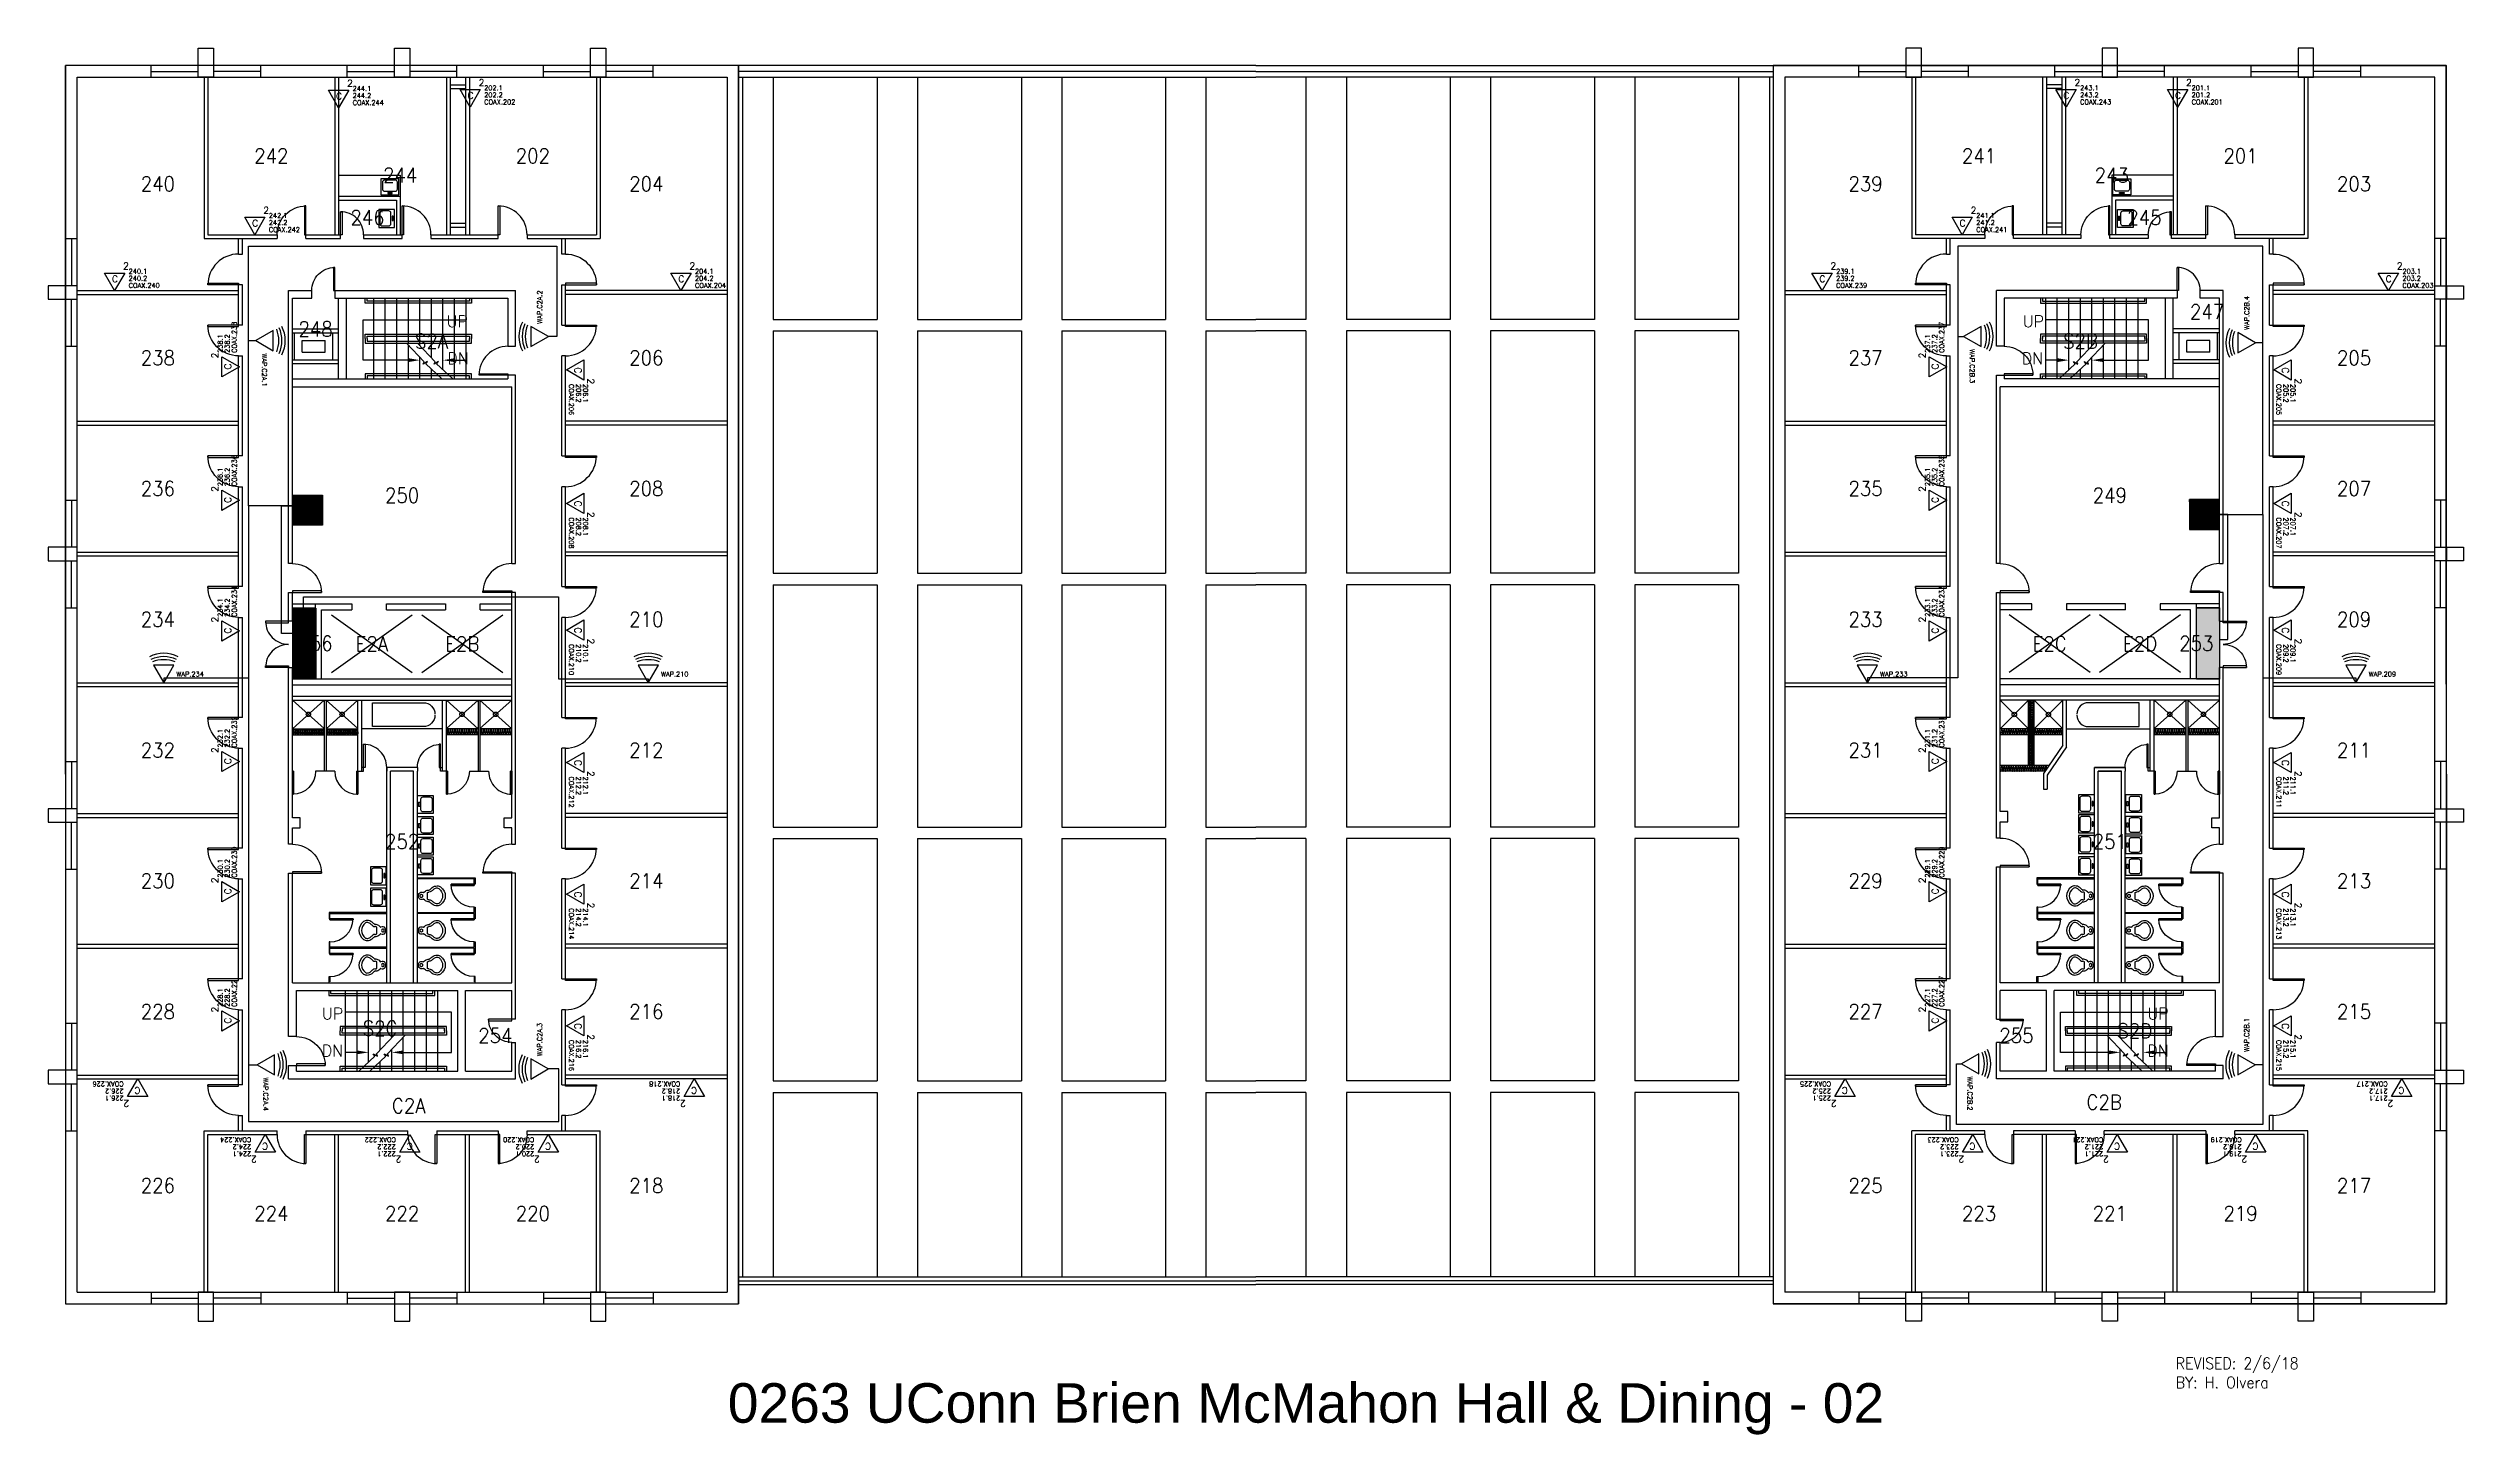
# Model space of a CAD drawing. Header units: inches. Extents: x -460 to 10305, y -938 to 5356.
# Drawn here: x 4018 to 6530, y -133 to 1309 of the extents above; entities that cross this region are included whole.
import ezdxf
from ezdxf.enums import TextEntityAlignment as Align

# ---------------------------------------------------------------- set-up
doc = ezdxf.new("R2010")
doc.units = ezdxf.units.IN
doc.header["$MEASUREMENT"] = 0
doc.set_wipeout_variables(frame=1)
for name, color, linetype in [('01-0263-02-DWG-BFP-ARCH$0$SP-CASEHIDE', 11, 'Continuous'), ('01-0263-02-DWG-BFP-ARCH$0$SP-DOORS', 5, 'Continuous'), ('01-0263-02-DWG-BFP-ARCH$0$SP-ELEVATOR', 112, 'Continuous'), ('01-0263-02-DWG-BFP-ARCH$0$SP-FIXT', 35, 'Continuous'), ('01-0263-02-DWG-BFP-ARCH$0$SP-GROSS', 30, 'Continuous'), ('01-0263-02-DWG-BFP-ARCH$0$SP-GUARDRAIL', 150, 'Continuous'), ('01-0263-02-DWG-BFP-ARCH$0$SP-PART', 190, 'Continuous'), ('01-0263-02-DWG-BFP-ARCH$0$SP-PRINT_TEXT', 250, 'Continuous'), ('01-0263-02-DWG-BFP-ARCH$0$SP-RMNO', 7, 'Continuous'), ('01-0263-02-DWG-BFP-ARCH$0$SP-ROOM', 7, 'Continuous'), ('01-0263-02-DWG-BFP-ARCH$0$SP-SITE', 3, 'Continuous'), ('01-0263-02-DWG-BFP-ARCH$0$SP-STAIRS', 1, 'Continuous'), ('01-0263-02-DWG-BFP-ARCH$0$SP-TEXT', 72, 'Continuous'), ('01-0263-02-DWG-BFP-ARCH$0$SP-WALL', 7, 'Continuous'), ('01-0263-02-DWG-BFP-ARCH$0$SP-WINDOWS', 6, 'Continuous'), ('T-Comm-E', 1, 'Continuous'), ('T-Comm-E-Wireless', 1, 'Continuous'), ('T-Comm-Path', 40, 'Continuous'), ('T-Comm-TR', 40, 'Continuous')]:
    doc.layers.add(name, color=color, linetype=linetype)
doc.layers.get('01-0263-02-DWG-BFP-ARCH$0$SP-ROOM').off()
doc.styles.add('01-0263-02-DWG-BFP-ARCH$0$ARIAL', font='ARIAL', dxfattribs={"height": 0.2})
doc.styles.add('01-0263-02-DWG-BFP-ARCH$0$ROMANS', font='ROMANS.shx', dxfattribs={"width": 0.9})
doc.styles.add('01-0263-02-DWG-BFP-ARCH$0$STANDARD', font='TXT.shx', dxfattribs={"height": 12})
doc.styles.add('3-32', font='SIMPLEX.shx', dxfattribs={"height": 9})
pattern_1 = [(45, (-2146.32676, -11547.80985), (-0.0883883476, 0.0883883476), [])]

# ---------------------------------------------------------------- blocks, each defined once
blk = doc.blocks.new('01-0263-02-DWG-BFP-ARCH$0$AE141')
for p, q in [((0.5, 0), (0.45, 0)), ((0.45, 0), (0.45, -1)), ((0.5, -1), (0.45, -1))]:
    blk.add_line(p, q)
blk.add_arc((0.5, 0), 1, 180, 270)
at = {"linetype": 'Continuous'}
for points in [[(0.45, 0), (0.45, -1), (0.45, -1, 1), (0.45, 0, 1)], [(0.5, 0, 1), (0.5, -1, 1), (0.45, -1, 1), (0.45, 0, 1)], [(0.5, 0), (0.5, 0, 1), (0.45, 0, 1), (0.45, 0)], [(0.5, 0), (0.5, -1), (0.45, -1), (0.45, 0)], [(0.5, 0), (0.5, -1), (0.5, -1, 1), (0.5, 0, 1)], [(0.5, -1), (0.5, -1, 1), (0.45, -1, 1), (0.45, -1)]]:
    blk.add_3dface(points, dxfattribs=at)
blk = doc.blocks.new('01-0263-02-DWG-BFP-ARCH$0$AE131')
for points in [[(0.033, 0, 0.094881), (0.06, -0.116, 0.46744), (0.213, -0.16, -0.365617), (0.226, -0.161, 0.00073), (0.295, -0.233, 0.229331), (0.434, -0.284, -0.24614), (0.443, -0.287, 0.007369), (0.546, -0.405, 0.217549), (0.735, -0.487, 0.180057), (0.857, -0.439, 0.396361), (0.857, 0.452, 0.180057), (0.735, 0.5, 0.217549), (0.546, 0.418, 0.007369), (0.443, 0.301, -0.24614), (0.434, 0.297, 0.229331), (0.295, 0.246, 0.00073), (0.226, 0.174, -0.365617), (0.213, 0.173, 0.46744), (0.06, 0.129, 0.094881), (0.033, 0.013, 0.019983)], [(0.143, 0.085), (0.126, 0.08, 0.106977), (0.109, 0.062, 0.074618), (0.098, 0.035), (0.095, 0.006), (0.099, -0.025, 0.074618), (0.109, -0.049, 0.106977), (0.126, -0.067), (0.143, -0.072), (0.16, -0.067, 0.106977), (0.176, -0.049, 0.074618), (0.186, -0.025), (0.19, 0.006), (0.186, 0.038, 0.074618), (0.176, 0.062, 0.106977), (0.16, 0.08)], [(0.367, 0.177, 0.00073), (0.367, -0.163, 0.229331), (0.424, -0.184, -0.24614), (0.519, -0.223, 0.007369), (0.62, -0.338, 0.217549), (0.733, -0.387, 0.169503), (0.787, -0.367, 0.391333), (0.787, 0.38, 0.169503), (0.733, 0.4, 0.217549), (0.62, 0.351, 0.007369), (0.519, 0.236, -0.24614), (0.424, 0.198, 0.229331), (0.367, 0.177)]]:
    blk.add_lwpolyline(points, format="xyb", close=True)
blk = doc.blocks.new('01-0263-02-DWG-BFP-ARCH$0$S')
for p, q in [((4.1, 17.7, 36), (4.1, 8.7, 36)), ((21.3, 20.6, 36), (7, 20.6, 36)), ((7, 5.8, 36), (21.3, 5.8, 36)), ((24.2, 8.7, 36), (24.2, 17.7, 36))]:
    blk.add_line(p, q)
at = {"elevation": 36}
for points in [[(2.2, 1.1), (26.2, 1.1), (26.2, 22.1), (2.2, 22.1)], [(11.2, 2.6), (17.1, 2.6), (17.1, 4.1), (11.2, 4.1)]]:
    blk.add_lwpolyline(points, close=True, dxfattribs=at)
for centre, start, end in [((7, 17.7, 36), 90, 180), ((7, 8.7, 36), 180, 270), ((21.3, 17.7, 36), 0, 90), ((21.3, 8.7, 36), 270, 0)]:
    blk.add_arc(centre, 2.88, start, end)
blk = doc.blocks.new('01-0263-02-DWG-BFP-ARCH$0$DOR00')
at = {"color": 0}
for p, q in [((0, 1), (0, 0)), ((1, 0), (1, 1))]:
    blk.add_line(p, q, dxfattribs=at)
blk = doc.blocks.new('01-0263-02-DWG-BFP-ARCH$0$DOR01')
at = {"color": 0}
for p, q in [((1, 1), (0, 1)), ((0, 1), (0, 0)), ((1, 0), (1, 1)), ((0, 0), (1, 0))]:
    blk.add_line(p, q, dxfattribs=at)
blk = doc.blocks.new('01-0263-02-DWG-BFP-ARCH$0$FMGRM1')
at = {"style": '01-0263-02-DWG-BFP-ARCH$0$ROMANS', "width": 0.9}
for tag, p in [('DATA1', (0, -0.443)), ('DATA2', (0, -0.602)), ('DATA3', (0, -0.762)), ('DATA4', (0, -0.921)), ('DATA5', (0, -1.081))]:
    blk.add_attdef(tag, text='', height=0.117, dxfattribs=at).set_placement(p, align=Align.CENTER)
at = {"linetype": 'Continuous'}
blk.add_wipeout([(-0.375, -0.125), (0.375, -0.125), (0.375, 0.125), (-0.375, 0.125)], dxfattribs=at)
at = {"style": '01-0263-02-DWG-BFP-ARCH$0$ROMANS', "width": 0.9}
blk.add_attdef('RMAREA', text='', height=0.117, dxfattribs=at).set_placement((0, -0.284), align=Align.CENTER)
at = {"layer": '01-0263-02-DWG-BFP-ARCH$0$SP-RMNO', "style": '01-0263-02-DWG-BFP-ARCH$0$ROMANS', "width": 0.9}
blk.add_attdef('RMNUMB', text='', height=0.16, dxfattribs=at).set_placement((0, 0), align=Align.MIDDLE)
blk = doc.blocks.new('01-0263-02-DWG-BFP-ARCH', base_point=(1295.2, 1353.4))
at = {"layer": '01-0263-02-DWG-BFP-ARCH$0$SP-CASEHIDE'}
for p, q in [((1579.2, 2527.4), (1643.2, 2527.4)), ((1643.2, 2527.4), (1643.2, 2505.4)), ((3487.2, 2527.4), (3423.2, 2527.4)), ((3423.2, 2527.4), (3423.2, 2505.4))]:
    blk.add_line(p, q, dxfattribs=at)
at = {"layer": '01-0263-02-DWG-BFP-ARCH$0$SP-DOORS'}
for points in [[(1515.2, 2465.4, -0.414214), (1545.2, 2495.4, -0.414214)], [(1605.2, 2465.4, 0.414214), (1581.2, 2489.4, 0.414214)], [(1675.2, 2465.4, 0.414214), (1645.2, 2495.4, 0.414214)], [(1775.2, 2465.4, 0.414214), (1745.2, 2495.4, 0.414214)], [(3291.2, 2465.4, -0.414214), (3321.2, 2495.4, -0.414214)], [(3391.2, 2465.4, -0.414214), (3421.2, 2495.4, -0.414214)], [(3461.2, 2465.4, -0.414214), (3485.2, 2489.4, -0.414214)], [(3551.2, 2465.4, 0.414214), (3521.2, 2495.4, 0.414214)], [(1475.2, 2445.4, 0.414214), (1443.2, 2413.4, 0.414214)], [(1815.2, 2445.4, -0.414214), (1847.2, 2413.4, -0.414214)], [(3251.2, 2445.4, 0.414214), (3219.2, 2413.4, 0.414214)], [(3591.2, 2445.4, -0.414214), (3623.2, 2413.4, -0.414214)], [(1551.2, 2407.4, -0.414214), (1575.2, 2431.4, -0.414214)], [(3515.2, 2407.4, 0.414214), (3491.2, 2431.4, 0.414214)], [(1475.2, 2339.4, -0.414214), (1443.2, 2371.4, -0.414214)], [(1815.2, 2339.4, 0.414214), (1847.2, 2371.4, 0.414214)], [(3251.2, 2339.4, -0.414214), (3219.2, 2371.4, -0.414214)], [(3591.2, 2339.4, 0.414214), (3623.2, 2371.4, 0.414214)], [(1755.2, 2349.4, 0.414214), (1725.2, 2319.4, 0.414214)], [(3311.2, 2349.4, -0.414214), (3341.2, 2319.4, -0.414214)], [(1475.2, 2203.4, -0.414214), (1443.2, 2235.4, -0.414214)], [(1815.2, 2203.4, 0.414214), (1847.2, 2235.4, 0.414214)], [(3251.2, 2203.4, -0.414214), (3219.2, 2235.4, -0.414214)], [(3591.2, 2203.4, 0.414214), (3623.2, 2235.4, 0.414214)], [(1531.2, 2123.4, -0.414214), (1561.2, 2093.4, -0.414214)], [(1759.2, 2123.4, 0.414214), (1729.2, 2093.4, 0.414214)], [(3307.2, 2123.4, -0.414214), (3337.2, 2093.4, -0.414214)], [(3535.2, 2123.4, 0.414214), (3505.2, 2093.4, 0.414214)], [(1475.2, 2067.4, -0.414214), (1443.2, 2099.4, -0.414214)], [(1815.2, 2067.4, 0.414214), (1847.2, 2099.4, 0.414214)], [(3251.2, 2067.4, -0.414214), (3219.2, 2099.4, -0.414214)], [(3591.2, 2067.4, 0.414214), (3623.2, 2099.4, 0.414214)], [(1503.2, 2063.4, 0.414214), (1527.2, 2039.4, 0.414214), (1503.2, 2015.4, 0.414214)], [(3563.2, 2063.4, -0.414214), (3539.2, 2039.4, -0.414214), (3563.2, 2015.4, -0.414214)], [(1475.2, 1931.4, -0.414214), (1443.2, 1963.4, -0.414214)], [(1815.2, 1931.4, 0.414214), (1847.2, 1963.4, 0.414214)], [(3251.2, 1931.4, -0.414214), (3219.2, 1963.4, -0.414214)], [(3591.2, 1931.4, 0.414214), (3623.2, 1963.4, 0.414214)], [(1629.2, 1911.4, 0.414214), (1605.2, 1935.4, 0.414214)], [(1661.2, 1911.4, -0.414214), (1685.2, 1935.4, -0.414214)], [(3437.2, 1911.4, -0.414214), (3461.2, 1935.4, -0.414214)], [(3307.2, 1837.9, -0.414214), (3337.2, 1807.9, -0.414214)], [(1475.2, 1795.4, -0.414214), (1443.2, 1827.4, -0.414214)], [(1531.2, 1831.4, -0.414214), (1561.2, 1801.4, -0.414214)], [(1531.2, 1831.4, -0.414214), (1561.2, 1801.4, -0.414214)], [(1759.2, 1831.4, 0.414214), (1729.2, 1801.4, 0.414214)], [(1815.2, 1795.4, 0.414214), (1847.2, 1827.4, 0.414214)], [(3251.2, 1795.4, -0.414214), (3219.2, 1827.4, -0.414214)], [(3535.2, 1831.4, 0.414214), (3505.2, 1801.4, 0.414214)], [(3591.2, 1795.4, 0.414214), (3623.2, 1827.4, 0.414214)], [(1475.2, 1659.4, -0.414214), (1443.2, 1691.4, -0.414214)], [(1815.2, 1659.4, 0.414214), (1847.2, 1691.4, 0.414214)], [(3251.2, 1659.4, -0.414214), (3219.2, 1691.4, -0.414214)], [(3591.2, 1659.4, 0.414214), (3623.2, 1691.4, 0.414214)], [(1759.2, 1625.4, -0.414214), (1735.2, 1649.4, -0.414214)], [(3307.2, 1625.4, 0.414214), (3331.2, 1649.4, 0.414214)], [(1535.2, 1631.4, -0.414214), (1565.2, 1601.4, -0.414214)], [(3531.2, 1631.4, 0.414214), (3501.2, 1601.4, 0.414214)], [(1475.2, 1549.4, -0.414214), (1443.2, 1581.4, -0.414214)], [(1815.2, 1549.4, 0.414214), (1847.2, 1581.4, 0.414214)], [(3251.2, 1549.4, -0.414214), (3219.2, 1581.4, -0.414214)], [(3591.2, 1549.4, 0.414214), (3623.2, 1581.4, 0.414214)], [(1515.2, 1529.4, 0.414214), (1545.2, 1499.4, 0.414214)], [(1651.2, 1529.4, 0.414214), (1681.2, 1499.4, 0.414214)], [(1775.2, 1529.4, -0.414214), (1745.2, 1499.4, -0.414214)], [(3291.2, 1529.4, 0.414214), (3321.2, 1499.4, 0.414214)], [(3415.2, 1529.4, -0.414214), (3385.2, 1499.4, -0.414214)], [(3551.2, 1529.4, -0.414214), (3521.2, 1499.4, -0.414214)]]:
    blk.add_lwpolyline(points, format="xyb", dxfattribs=at)
at = {"layer": '01-0263-02-DWG-BFP-ARCH$0$SP-ELEVATOR'}
for p, q in [((1571.6, 2070), (1655.8, 2010)), ((1571.6, 2010), (1655.8, 2070)), ((1665.6, 2070), (1749.8, 2010)), ((1665.6, 2010), (1749.8, 2070)), ((3400.7, 2070), (3316.5, 2010)), ((3400.7, 2010), (3316.5, 2070)), ((3494.7, 2070), (3410.5, 2010)), ((3494.7, 2010), (3410.5, 2070))]:
    blk.add_line(p, q, dxfattribs=at)
at = {"layer": '01-0263-02-DWG-BFP-ARCH$0$SP-FIXT'}
for p, q in [((1531.2, 1951.4), (1564.2, 1981.4)), ((1531.2, 1981.4), (1564.2, 1952)), ((1566.2, 1981.4), (1599.2, 1952)), ((1566.2, 1951.4), (1599.2, 1981.4)), ((1724.2, 1981.4), (1691.2, 1952)), ((1724.2, 1951.4), (1691.2, 1981.4)), ((1759.2, 1951.4), (1726.2, 1981.4)), ((1759.2, 1981.4), (1726.2, 1952)), ((3336.7, 1951.4), (3307.2, 1981.4)), ((3336.7, 1981.4), (3307.2, 1951.4)), ((3372.2, 1981.4), (3342.7, 1951.4)), ((3372.2, 1951.4), (3342.7, 1981.4)), ((3500.2, 1981.4), (3467.2, 1952)), ((3500.2, 1951.4), (3467.2, 1981.4)), ((3535.2, 1951.4), (3502.2, 1981.4)), ((3535.2, 1981.4), (3502.2, 1952)), ((1687.2, 1951.4), (1603.2, 1951.4)), ((3376.2, 1951.4), (3463.2, 1951.4))]:
    blk.add_line(p, q, dxfattribs=at)
for points in [[(1679.3, 1965.8, -0.414214), (1667.3, 1953.8), (1614.4, 1953.8), (1614.4, 1978.7), (1667.3, 1978.7, -0.414214), (1679.3, 1966.7)], [(3387, 1965.8, 0.414214), (3399, 1953.8), (3451.9, 1953.8), (3451.9, 1978.7), (3399, 1978.7, 0.414214), (3387, 1966.7)]]:
    blk.add_lwpolyline(points, format="xyb", dxfattribs=at)
for centre in [(1547.8, 1966.6), (1582.8, 1966.6), (1707.5, 1966.6), (1742.5, 1966.6), (3321.9, 1966.4), (3357.4, 1966.4), (3483.5, 1966.6), (3518.5, 1966.6)]:
    blk.add_circle(centre, 2.28, dxfattribs=at)
at = {"layer": '01-0263-02-DWG-BFP-ARCH$0$SP-GROSS'}
for points in [[(1995.2, 2641.4), (1295.2, 2641.4), (1295.2, 1353.4), (1995.1, 1353.5), (1995, 1373.7), (1995.2, 2641.4)], [(3071.2, 2641.4), (3071.2, 1353.4), (3771.2, 1353.4), (3771.1, 2641.4), (3071.2, 2641.4)]]:
    blk.add_lwpolyline(points, close=True, dxfattribs=at)
at = {"layer": '01-0263-02-DWG-BFP-ARCH$0$SP-GUARDRAIL'}
for p, q in [((1606.8, 2394.2), (1606.8, 2399.4)), ((1717.2, 2394.2), (1606.8, 2394.2)), ((1608.8, 2396.2), (1608.8, 2399.4)), ((1715.2, 2396.2), (1608.8, 2396.2)), ((1715.2, 2399.4), (1715.2, 2396.2)), ((1717.2, 2399.4), (1717.2, 2394.2)), ((3349.1, 2399.4), (3349.1, 2394.2)), ((3349.1, 2394.2), (3459.5, 2394.2)), ((3351.1, 2399.4), (3351.1, 2396.2)), ((3351.1, 2396.2), (3457.5, 2396.2)), ((3457.5, 2396.2), (3457.5, 2399.4)), ((3459.5, 2394.2), (3459.5, 2399.4)), ((1717.2, 2320.6), (1606.8, 2320.6)), ((1606.8, 2320.6), (1606.8, 2315.4)), ((1715.2, 2318.6), (1608.8, 2318.6)), ((1608.8, 2318.6), (1608.8, 2315.4)), ((1715.2, 2315.4), (1715.2, 2318.6)), ((1717.2, 2315.4), (1717.2, 2320.6)), ((3349.1, 2320.6), (3459.5, 2320.6)), ((3349.1, 2315.4), (3349.1, 2320.6)), ((3351.1, 2318.6), (3457.5, 2318.6)), ((3351.1, 2315.4), (3351.1, 2318.6)), ((3457.5, 2318.6), (3457.5, 2315.4)), ((3459.5, 2320.6), (3459.5, 2315.4)), ((1568.9, 1679.4), (1568.9, 1674.2)), ((1568.9, 1674.2), (1679.3, 1674.2)), ((1570.9, 1679.4), (1570.9, 1676.2)), ((1570.9, 1676.2), (1677.3, 1676.2)), ((1677.3, 1676.2), (1677.3, 1679.4)), ((1679.3, 1674.2), (1679.3, 1679.4)), ((3387, 1674.2), (3387, 1679.4)), ((3497.4, 1674.2), (3387, 1674.2)), ((3389, 1676.2), (3389, 1679.4)), ((3495.4, 1676.2), (3389, 1676.2)), ((3495.4, 1679.4), (3495.4, 1676.2)), ((3497.4, 1679.4), (3497.4, 1674.2)), ((1580.9, 1595.4), (1580.9, 1600.6)), ((1580.9, 1600.6), (1691.3, 1600.6)), ((1582.9, 1595.4), (1582.9, 1598.6)), ((1582.9, 1598.6), (1689.3, 1598.6)), ((1689.3, 1598.6), (1689.3, 1595.4)), ((1691.3, 1600.6), (1691.3, 1595.4)), ((3485.5, 1600.6), (3375, 1600.6)), ((3375, 1600.6), (3375, 1595.4)), ((3483.5, 1598.6), (3377, 1598.6)), ((3377, 1598.6), (3377, 1595.4)), ((3483.5, 1595.4), (3483.5, 1598.6)), ((3485.5, 1595.4), (3485.5, 1600.6))]:
    blk.add_line(p, q, dxfattribs=at)
for points in [[(1606.8, 2357.4), (1606.8, 2362), (1717.2, 2362)], [(1717.2, 2362), (1717.2, 2357.4)], [(3459.5, 2357.4), (3459.5, 2362), (3349.1, 2362)], [(3349.1, 2362), (3349.1, 2357.4)], [(1606.8, 2357.4), (1606.8, 2352.8), (1717.2, 2352.8)], [(1608.8, 2357.4), (1608.8, 2360), (1715.2, 2360)], [(1608.8, 2357.4), (1608.8, 2354.8), (1715.2, 2354.8)], [(1715.2, 2360), (1715.2, 2357.4)], [(1715.2, 2354.8), (1715.2, 2357.4)], [(1717.2, 2352.8), (1717.2, 2357.4)], [(3459.5, 2357.4), (3459.5, 2352.8), (3349.1, 2352.8)], [(3349.1, 2352.8), (3349.1, 2357.4)], [(3457.5, 2357.4), (3457.5, 2360), (3351.1, 2360)], [(3351.1, 2360), (3351.1, 2357.4)], [(3457.5, 2357.4), (3457.5, 2354.8), (3351.1, 2354.8)], [(3351.1, 2354.8), (3351.1, 2357.4)], [(1580.9, 1642), (1580.9, 1637.4)], [(1691.3, 1637.4), (1691.3, 1642), (1580.9, 1642)], [(1691.3, 1637.4), (1691.3, 1632.8), (1580.9, 1632.8)], [(1580.9, 1632.8), (1580.9, 1637.4)], [(1582.9, 1640), (1582.9, 1637.4)], [(1689.3, 1637.4), (1689.3, 1640), (1582.9, 1640)], [(1689.3, 1637.4), (1689.3, 1634.8), (1582.9, 1634.8)], [(1582.9, 1634.8), (1582.9, 1637.4)], [(3375, 1637.4), (3375, 1642), (3485.5, 1642)], [(3375, 1637.4), (3375, 1632.8), (3485.5, 1632.8)], [(3377, 1637.4), (3377, 1640), (3483.5, 1640)], [(3377, 1637.4), (3377, 1634.8), (3483.5, 1634.8)], [(3483.5, 1640), (3483.5, 1637.4)], [(3483.5, 1634.8), (3483.5, 1637.4)], [(3485.5, 1642), (3485.5, 1637.4)], [(3485.5, 1632.8), (3485.5, 1637.4)]]:
    blk.add_lwpolyline(points, dxfattribs=at)
at = {"layer": '01-0263-02-DWG-BFP-ARCH$0$SP-PART'}
for p, q in [((3336.7, 1913.4), (3336.7, 1981.4)), ((3342.7, 1913.4), (3342.7, 1981.4)), ((1531.2, 1951.4), (1564.2, 1951.4)), ((1531.2, 1945.4), (1564.2, 1945.4)), ((1566.2, 1951.4), (1599.2, 1951.4)), ((1566.2, 1945.4), (1599.2, 1945.4)), ((1724.2, 1951.4), (1691.2, 1951.4)), ((1724.2, 1945.4), (1691.2, 1945.4)), ((1759.2, 1951.4), (1726.2, 1951.4)), ((1759.2, 1945.4), (1726.2, 1945.4)), ((3336.7, 1951.4), (3307.2, 1951.4)), ((3336.7, 1945.4), (3307.2, 1945.4)), ((3372.2, 1951.4), (3342.7, 1951.4)), ((3372.2, 1945.4), (3342.7, 1945.4)), ((3500.2, 1951.4), (3467.2, 1951.4)), ((3500.2, 1945.4), (3467.2, 1945.4)), ((3535.2, 1951.4), (3502.2, 1951.4)), ((3535.2, 1945.4), (3502.2, 1945.4)), ((3358, 1913.4), (3307.2, 1913.4)), ((3340.2, 1907.4), (3307.2, 1907.4)), ((3353.9, 1907.4), (3340.2, 1907.4)), ((1661.2, 1796.4), (1721.2, 1796.4)), ((1720.2, 1795.4), (1661.2, 1795.4)), ((1720.2, 1789.9), (1720.2, 1795.4)), ((1721.2, 1789.9), (1720.2, 1789.9)), ((1721.2, 1796.4), (1721.2, 1789.9)), ((3345.2, 1796.4), (3345.2, 1789.9)), ((3405.2, 1796.4), (3345.2, 1796.4)), ((3345.2, 1789.9), (3346.2, 1789.9)), ((3346.2, 1795.4), (3405.2, 1795.4)), ((3346.2, 1789.9), (3346.2, 1795.4)), ((3437.2, 1796.4), (3497.2, 1796.4)), ((3496.2, 1795.4), (3437.2, 1795.4)), ((3496.2, 1789.9), (3496.2, 1795.4)), ((3497.2, 1789.9), (3496.2, 1789.9)), ((3497.2, 1796.4), (3497.2, 1789.9)), ((1629.2, 1760.4), (1569.2, 1760.4)), ((1569.2, 1760.4), (1569.2, 1753.9)), ((1570.2, 1753.9), (1570.2, 1759.4)), ((1570.2, 1759.4), (1629.2, 1759.4)), ((1661.2, 1760.4), (1720.2, 1760.4)), ((1720.2, 1759.4), (1661.2, 1759.4)), ((1720.2, 1760.4), (1720.2, 1765.9)), ((1720.2, 1765.9), (1721.2, 1765.9)), ((1720.2, 1753.9), (1720.2, 1759.4)), ((1721.2, 1765.9), (1721.2, 1753.9)), ((3345.2, 1765.9), (3345.2, 1753.9)), ((3346.2, 1765.9), (3345.2, 1765.9)), ((3346.2, 1760.4), (3346.2, 1765.9)), ((3405.2, 1760.4), (3346.2, 1760.4)), ((3346.2, 1759.4), (3405.2, 1759.4)), ((3346.2, 1753.9), (3346.2, 1759.4)), ((3437.2, 1760.4), (3496.2, 1760.4)), ((3496.2, 1759.4), (3437.2, 1759.4)), ((3496.2, 1765.9), (3497.2, 1765.9)), ((3496.2, 1760.4), (3496.2, 1765.9)), ((3496.2, 1753.9), (3496.2, 1759.4)), ((3497.2, 1765.9), (3497.2, 1753.9)), ((3497.2, 1760.4), (3497.2, 1753.9)), ((1569.2, 1753.9), (1570.2, 1753.9)), ((1721.2, 1753.9), (1720.2, 1753.9)), ((3345.2, 1753.9), (3346.2, 1753.9)), ((3497.2, 1753.9), (3496.2, 1753.9)), ((3437.2, 1724.4), (3496.2, 1724.4)), ((3437.2, 1723.4), (3437.2, 1724.4)), ((3496.2, 1723.4), (3437.2, 1723.4)), ((3496.2, 1724.4), (3496.2, 1729.9)), ((3496.2, 1729.9), (3497.2, 1729.9)), ((3496.2, 1717.9), (3496.2, 1723.4)), ((3497.2, 1717.9), (3496.2, 1717.9)), ((3497.2, 1729.9), (3497.2, 1717.9)), ((1569.2, 1687.4), (1569.2, 1693.9)), ((1569.2, 1693.9), (1570.2, 1693.9)), ((1570.2, 1693.9), (1570.2, 1688.4)), ((1720.2, 1693.9), (1720.2, 1688.4)), ((1721.2, 1693.9), (1720.2, 1693.9)), ((1721.2, 1687.4), (1721.2, 1693.9)), ((3345.2, 1687.4), (3345.2, 1693.9)), ((3345.2, 1693.9), (3346.2, 1693.9)), ((3346.2, 1693.9), (3346.2, 1688.4)), ((3496.2, 1693.9), (3496.2, 1688.4)), ((3497.2, 1693.9), (3496.2, 1693.9)), ((3497.2, 1687.4), (3497.2, 1693.9))]:
    blk.add_line(p, q, dxfattribs=at)
for points in [[(3339.5, 1969.3, 0.004146), (3338.9, 1969.3, 0.02916), (3338, 1969.3, 0.039769), (3337.4, 1969.1, 0.081037), (3336.9, 1968.9, 0.247833), (3336.8, 1968.7, 0.247833), (3336.9, 1968.5, 0.081037), (3337.4, 1968.3, 0.039769), (3338, 1968.1, 0.02916), (3338.9, 1968.1, 0.0043), (3339.5, 1968.1, 0.039769)], [(3339.5, 1966.9, 0.004146), (3339, 1966.9, 0.02916), (3338.1, 1966.8, 0.039769), (3337.4, 1966.7, 0.081037), (3336.9, 1966.5, 0.247833), (3336.8, 1966.3, 0.247833), (3336.9, 1966.1, 0.081037), (3337.4, 1965.9, 0.039769), (3338.1, 1965.7, 0.02916), (3339, 1965.7, 0.0043), (3339.6, 1965.7, 0.039769)], [(3339.6, 1981.4, 0.004146), (3339, 1981.4, 0.02916), (3338.1, 1981.4, 0.039769), (3337.5, 1981.3, 0.081037), (3337, 1981, 0.247833), (3336.9, 1980.8, 0.247833), (3337, 1980.6, 0.081037), (3337.5, 1980.4, 0.039769), (3338.1, 1980.3, 0.02916), (3339, 1980.2, 0.0043), (3339.6, 1980.2, 0.039769)], [(3339.6, 1979, 0.004146), (3339.1, 1979, 0.02916), (3338.2, 1979, 0.039769), (3337.5, 1978.8, 0.081037), (3337, 1978.6, 0.247833), (3336.9, 1978.4, 0.247833), (3337, 1978.2, 0.081037), (3337.5, 1978, 0.039769), (3338.2, 1977.8, 0.02916), (3339.1, 1977.8, 0.0043), (3339.6, 1977.8, 0.039769)], [(3339.7, 1976.6, 0.004146), (3339.1, 1976.6, 0.02916), (3338.2, 1976.5, 0.039769), (3337.6, 1976.4, 0.081037), (3337, 1976.2, 0.247833), (3336.9, 1976, 0.247833), (3337, 1975.8, 0.081037), (3337.6, 1975.5, 0.039769), (3338.2, 1975.4, 0.02916), (3339.1, 1975.4, 0.004854), (3339.8, 1975.4, 0.039769)], [(3339.6, 1964.5, 0.004146), (3339, 1964.5, 0.02916), (3338.1, 1964.4, 0.039769), (3337.5, 1964.3, 0.081037), (3337, 1964, 0.247833), (3336.9, 1963.9, 0.247833), (3337, 1963.7, 0.081037), (3337.5, 1963.4, 0.039769), (3338.1, 1963.3, 0.02916), (3339, 1963.2, 0.0043), (3339.6, 1963.3, 0.039769)], [(3339.6, 1962.1, 0.004146), (3339, 1962.1, 0.02916), (3338.1, 1962, 0.039769), (3337.5, 1961.9, 0.081037), (3337, 1961.7, 0.247833), (3336.9, 1961.5, 0.247833), (3337, 1961.3, 0.081037), (3337.5, 1961, 0.039769), (3338.1, 1960.9, 0.02916), (3339, 1960.9, 0.0043), (3339.6, 1960.9, 0.039769)], [(3339.6, 1959.7, 0.004146), (3339.1, 1959.7, 0.02916), (3338.2, 1959.6, 0.039769), (3337.5, 1959.5, 0.081037), (3337, 1959.2, 0.247833), (3336.9, 1959.1, 0.247833), (3337, 1958.9, 0.081037), (3337.5, 1958.6, 0.039769), (3338.2, 1958.5, 0.02916), (3339.1, 1958.4, 0.0043), (3339.6, 1958.5, 0.039769)], [(3339.7, 1974.2, 0.004146), (3339.2, 1974.2, 0.02916), (3338.3, 1974.1, 0.039769), (3337.6, 1974, 0.081037), (3337.1, 1973.7, 0.247833), (3337, 1973.6, 0.247833), (3337.1, 1973.4, 0.081037), (3337.6, 1973.1, 0.039769), (3338.3, 1973, 0.02916), (3339.2, 1972.9, 0.0043), (3339.7, 1972.9, 0.039769)], [(3339.8, 1971.7, 0.004146), (3339.2, 1971.7, 0.02916), (3338.3, 1971.7, 0.039769), (3337.7, 1971.6, 0.081037), (3337.1, 1971.3, 0.247833), (3337, 1971.1, 0.247833), (3337.1, 1970.9, 0.081037), (3337.7, 1970.7, 0.039769), (3338.3, 1970.6, 0.02916), (3339.2, 1970.5, 0.0043), (3339.8, 1970.5, 0.039769)], [(3342.1, 1967.5, 0.247833), (3342, 1967.7, 0.081037), (3341.5, 1967.9, 0.039769), (3340.8, 1968.1, 0.013847), (3339, 1968.1, 0.009217), (3338.7, 1968.1, 0.039769)], [(3338.7, 1966.9, 0.008534), (3339, 1966.9, 0.013847), (3340.8, 1966.9, 0.039769), (3341.5, 1967.1, 0.081037), (3342, 1967.3, 0.247833), (3342.1, 1967.5, 0.247833)], [(3342.1, 1965.1, 0.247833), (3342, 1965.3, 0.081037), (3341.5, 1965.5, 0.039769), (3340.9, 1965.6, 0.013847), (3339, 1965.7, 0.009217), (3338.7, 1965.7, 0.039769)], [(3338.7, 1964.5, 0.008534), (3339, 1964.5, 0.013847), (3340.9, 1964.5, 0.039769), (3341.5, 1964.6, 0.081037), (3342, 1964.9, 0.247833), (3342.1, 1965.1, 0.247833)], [(3342.2, 1979.6, 0.247833), (3342.1, 1979.8, 0.081037), (3341.6, 1980, 0.039769), (3340.9, 1980.2, 0.013847), (3339, 1980.2, 0.009217), (3338.8, 1980.2, 0.039769)], [(3338.8, 1979, 0.008534), (3339, 1979, 0.013847), (3340.9, 1979, 0.039769), (3341.6, 1979.2, 0.081037), (3342.1, 1979.4, 0.247833), (3342.2, 1979.6, 0.247833)], [(3342.2, 1977.2, 0.247833), (3342.1, 1977.4, 0.081037), (3341.6, 1977.6, 0.039769), (3341, 1977.7, 0.013847), (3339.1, 1977.8, 0.009217), (3338.8, 1977.8, 0.039769)], [(3338.8, 1976.6, 0.008534), (3339.1, 1976.6, 0.013847), (3341, 1976.6, 0.039769), (3341.6, 1976.8, 0.081037), (3342.1, 1977, 0.247833), (3342.2, 1977.2, 0.247833)], [(3342.3, 1974.8, 0.247833), (3342.2, 1974.9, 0.081037), (3341.7, 1975.2, 0.039769), (3341, 1975.3, 0.013847), (3339.1, 1975.4, 0.010512), (3338.8, 1975.4, 0.039769)], [(3342.2, 1962.6, 0.247833), (3342.1, 1962.8, 0.081037), (3341.6, 1963.1, 0.039769), (3340.9, 1963.2, 0.013847), (3339, 1963.3, 0.009217), (3338.8, 1963.3, 0.039769)], [(3338.8, 1962, 0.008534), (3339, 1962, 0.013847), (3340.9, 1962.1, 0.039769), (3341.6, 1962.2, 0.081037), (3342.1, 1962.5, 0.247833), (3342.2, 1962.6, 0.247833)], [(3342.2, 1960.3, 0.247833), (3342.1, 1960.5, 0.081037), (3341.6, 1960.7, 0.039769), (3340.9, 1960.8, 0.013847), (3339, 1960.9, 0.009217), (3338.8, 1960.9, 0.039769)], [(3338.8, 1959.7, 0.008534), (3339, 1959.7, 0.013847), (3340.9, 1959.7, 0.039769), (3341.6, 1959.8, 0.081037), (3342.1, 1960.1, 0.247833), (3342.2, 1960.3, 0.247833)], [(3338.9, 1974.2, 0.008534), (3339.1, 1974.2, 0.013847), (3341, 1974.2, 0.039769), (3341.7, 1974.3, 0.081037), (3342.2, 1974.6, 0.247833), (3342.3, 1974.8, 0.247833)], [(3342.3, 1972.3, 0.247833), (3342.2, 1972.5, 0.081037), (3341.7, 1972.8, 0.039769), (3341.1, 1972.9, 0.013847), (3339.2, 1972.9, 0.009217), (3338.9, 1972.9, 0.039769)], [(3338.9, 1971.7, 0.008534), (3339.2, 1971.7, 0.013847), (3341.1, 1971.8, 0.039769), (3341.7, 1971.9, 0.081037), (3342.2, 1972.2, 0.247833), (3342.3, 1972.3, 0.247833)], [(3339.8, 1969.3, 0.004146), (3339.2, 1969.3, 0.009217), (3339, 1969.3, 0.008534), (3339.2, 1969.3, 0.013847), (3341.1, 1969.4, 0.039769), (3341.7, 1969.5, 0.081037), (3342.3, 1969.7, 0.247833), (3342.4, 1969.9, 0.247833), (3342.3, 1970.1, 0.081037), (3341.7, 1970.3, 0.039769), (3341.1, 1970.5, 0.013847), (3339.2, 1970.5, 0.009217), (3338.9, 1970.5, 0.039769)], [(1531.2, 1951, -0.054965), (1531.3, 1950.6, -0.039769), (1531.4, 1950, -0.013847), (1531.5, 1948.1, -0.009217), (1531.5, 1947.9)], [(1532.7, 1948.7, -0.004146), (1532.7, 1948.1, -0.02916), (1532.6, 1947.2, -0.039769), (1532.5, 1946.6, -0.081037), (1532.3, 1946.1, -0.247833), (1532.1, 1946, -0.247833), (1531.9, 1946.1, -0.081037), (1531.7, 1946.6, -0.039769), (1531.5, 1947.2, -0.02916), (1531.5, 1948.1, -0.0043), (1531.5, 1948.7, -0.039769)], [(1532.7, 1948.7, -0.004146), (1532.7, 1948.1, -0.009217), (1532.7, 1947.8, -0.008534), (1532.7, 1948.1, -0.013847), (1532.7, 1950, -0.039769), (1532.9, 1950.6, -0.081037), (1533.1, 1951.2, -0.247833), (1533.3, 1951.3, -0.247833), (1533.5, 1951.2, -0.081037), (1533.7, 1950.6, -0.039769), (1533.9, 1950, -0.013847), (1533.9, 1948.1, -0.009217), (1533.9, 1947.8, -0.039769)], [(1535.1, 1948.6, -0.004146), (1535.1, 1948.1, -0.02916), (1535.1, 1947.2, -0.039769), (1535, 1946.6, -0.081037), (1534.7, 1946, -0.247833), (1534.5, 1945.9, -0.247833), (1534.3, 1946, -0.081037), (1534.1, 1946.6, -0.039769), (1534, 1947.2, -0.02916), (1533.9, 1948.1, -0.0043), (1533.9, 1948.7, -0.039769)], [(1535.1, 1947.8, -0.008534), (1535.1, 1948.1, -0.013847), (1535.2, 1949.9, -0.039769), (1535.3, 1950.6, -0.081037), (1535.5, 1951.1, -0.247833), (1535.7, 1951.2, -0.247833)], [(1535.7, 1951.2, -0.247833), (1535.9, 1951.1, -0.081037), (1536.2, 1950.6, -0.039769), (1536.3, 1949.9, -0.013847), (1536.3, 1948.1, -0.009217), (1536.3, 1947.8, -0.039769)], [(1537.5, 1948.6, -0.004146), (1537.6, 1948, -0.02916), (1537.5, 1947.2, -0.039769), (1537.4, 1946.5, -0.081037), (1537.1, 1946, -0.247833), (1536.9, 1945.9, -0.247833), (1536.8, 1946, -0.081037), (1536.5, 1946.5, -0.039769), (1536.4, 1947.2, -0.02916), (1536.3, 1948, -0.0043), (1536.3, 1948.6, -0.039769)], [(1537.5, 1947.8, -0.008534), (1537.5, 1948, -0.013847), (1537.6, 1949.9, -0.039769), (1537.7, 1950.5, -0.081037), (1538, 1951.1, -0.247833), (1538.2, 1951.2, -0.247833)], [(1538.2, 1951.2, -0.247833), (1538.3, 1951.1, -0.081037), (1538.6, 1950.5, -0.039769), (1538.7, 1949.9, -0.013847), (1538.8, 1948, -0.010512), (1538.8, 1947.7, -0.039769)], [(1540, 1948.5, -0.004146), (1540, 1948, -0.02916), (1539.9, 1947.1, -0.039769), (1539.8, 1946.5, -0.081037), (1539.5, 1945.9, -0.247833), (1539.4, 1945.8, -0.247833), (1539.2, 1945.9, -0.081037), (1538.9, 1946.5, -0.039769), (1538.8, 1947.1, -0.02916), (1538.8, 1948, -0.004854), (1538.8, 1948.6, -0.039769)], [(1540, 1947.7, -0.008534), (1540, 1948, -0.013847), (1540, 1949.8, -0.039769), (1540.1, 1950.5, -0.081037), (1540.4, 1951, -0.247833), (1540.6, 1951.1, -0.247833)], [(1540.6, 1951.1, -0.247833), (1540.8, 1951, -0.081037), (1541, 1950.5, -0.039769), (1541.1, 1949.8, -0.013847), (1541.2, 1948, -0.009217), (1541.2, 1947.7, -0.039769)], [(1542.4, 1948.5, -0.004146), (1542.4, 1947.9, -0.02916), (1542.3, 1947.1, -0.039769), (1542.2, 1946.4, -0.081037), (1542, 1945.9, -0.247833), (1541.8, 1945.8, -0.247833), (1541.6, 1945.9, -0.081037), (1541.4, 1946.4, -0.039769), (1541.2, 1947.1, -0.02916), (1541.2, 1947.9, -0.0043), (1541.2, 1948.5, -0.039769)], [(1542.4, 1947.7, -0.008534), (1542.4, 1947.9, -0.013847), (1542.4, 1949.8, -0.039769), (1542.6, 1950.4, -0.081037), (1542.8, 1951, -0.247833), (1543, 1951.1, -0.247833)], [(1543, 1951.1, -0.247833), (1543.2, 1951, -0.081037), (1543.4, 1950.4, -0.039769), (1543.6, 1949.8, -0.013847), (1543.6, 1947.9, -0.009217), (1543.6, 1947.6, -0.039769)], [(1544.8, 1948.5, -0.004146), (1544.8, 1947.9, -0.02916), (1544.8, 1947, -0.039769), (1544.6, 1946.4, -0.081037), (1544.4, 1945.8, -0.247833), (1544.2, 1945.7, -0.247833), (1544, 1945.8, -0.081037), (1543.8, 1946.4, -0.039769), (1543.7, 1947, -0.02916), (1543.6, 1947.9, -0.0043), (1543.6, 1948.5, -0.039769)], [(1544.8, 1947.7, -0.008534), (1544.8, 1947.9, -0.013847), (1544.8, 1949.8, -0.039769), (1544.9, 1950.4, -0.081037), (1545.2, 1951, -0.247833), (1545.4, 1951.1, -0.247833)], [(1545.4, 1951.1, -0.247833), (1545.6, 1951, -0.081037), (1545.8, 1950.4, -0.039769), (1545.9, 1949.8, -0.013847), (1546, 1947.9, -0.009217), (1546, 1947.6, -0.039769)], [(1547.2, 1948.5, -0.004146), (1547.2, 1947.9, -0.02916), (1547.1, 1947, -0.039769), (1547, 1946.4, -0.081037), (1546.8, 1945.8, -0.247833), (1546.6, 1945.7, -0.247833), (1546.4, 1945.8, -0.081037), (1546.2, 1946.4, -0.039769), (1546, 1947, -0.02916), (1546, 1947.9, -0.0043), (1546, 1948.5, -0.039769)], [(1547.2, 1947.6, -0.008534), (1547.2, 1947.9, -0.013847), (1547.2, 1949.7, -0.039769), (1547.4, 1950.4, -0.081037), (1547.6, 1950.9, -0.247833), (1547.8, 1951, -0.247833)], [(1547.8, 1951, -0.247833), (1548, 1950.9, -0.081037), (1548.2, 1950.4, -0.039769), (1548.4, 1949.7, -0.013847), (1548.4, 1947.9, -0.009217), (1548.4, 1947.6, -0.039769)], [(1549.6, 1948.4, -0.004146), (1549.6, 1947.9, -0.02916), (1549.6, 1947, -0.039769), (1549.4, 1946.3, -0.081037), (1549.2, 1945.8, -0.247833), (1549, 1945.7, -0.247833), (1548.8, 1945.8, -0.081037), (1548.6, 1946.3, -0.039769), (1548.5, 1947, -0.02916), (1548.4, 1947.9, -0.0043), (1548.4, 1948.4, -0.039769)], [(1549.6, 1947.6, -0.008534), (1549.6, 1947.8, -0.013847), (1549.7, 1949.7, -0.039769), (1549.8, 1950.3, -0.081037), (1550, 1950.9, -0.247833), (1550.2, 1951, -0.247833)], [(1550.2, 1951, -0.247833), (1550.4, 1950.9, -0.081037), (1550.7, 1950.3, -0.039769), (1550.8, 1949.7, -0.013847), (1550.8, 1947.8, -0.009217), (1550.8, 1947.6, -0.039769)], [(1552, 1948.4, -0.004146), (1552, 1947.8, -0.02916), (1552, 1946.9, -0.039769), (1551.9, 1946.3, -0.081037), (1551.6, 1945.8, -0.247833), (1551.4, 1945.7, -0.247833), (1551.3, 1945.8, -0.081037), (1551, 1946.3, -0.039769), (1550.9, 1946.9, -0.02916), (1550.8, 1947.8, -0.0043), (1550.8, 1948.4, -0.039769)], [(1552, 1948.7, -0.004146), (1552, 1948.1, -0.009217), (1552, 1947.8, -0.008534), (1552, 1948.1, -0.013847), (1552.1, 1950, -0.039769), (1552.2, 1950.6, -0.081037), (1552.5, 1951.2, -0.247833), (1552.6, 1951.3, -0.247833), (1552.8, 1951.2, -0.081037), (1553.1, 1950.6, -0.039769), (1553.2, 1950, -0.013847), (1553.3, 1948.1, -0.009217), (1553.3, 1947.8, -0.039769)], [(1554.5, 1948.6, -0.004146), (1554.5, 1948.1, -0.02916), (1554.4, 1947.2, -0.039769), (1554.3, 1946.6, -0.081037), (1554, 1946, -0.247833), (1553.9, 1945.9, -0.247833), (1553.7, 1946, -0.081037), (1553.4, 1946.6, -0.039769), (1553.3, 1947.2, -0.02916), (1553.2, 1948.1, -0.0043), (1553.3, 1948.7, -0.039769)], [(1554.5, 1947.8, -0.008534), (1554.5, 1948.1, -0.013847), (1554.5, 1949.9, -0.039769), (1554.6, 1950.6, -0.081037), (1554.9, 1951.1, -0.247833), (1555.1, 1951.2, -0.247833)], [(1555.1, 1951.2, -0.247833), (1555.3, 1951.1, -0.081037), (1555.5, 1950.6, -0.039769), (1555.6, 1949.9, -0.013847), (1555.7, 1948.1, -0.009217), (1555.7, 1947.8, -0.039769)], [(1556.9, 1948.6, -0.004146), (1556.9, 1948, -0.02916), (1556.8, 1947.2, -0.039769), (1556.7, 1946.5, -0.081037), (1556.5, 1946, -0.247833), (1556.3, 1945.9, -0.247833), (1556.1, 1946, -0.081037), (1555.8, 1946.5, -0.039769), (1555.7, 1947.2, -0.02916), (1555.7, 1948, -0.0043), (1555.7, 1948.6, -0.039769)], [(1556.9, 1947.8, -0.008534), (1556.9, 1948, -0.013847), (1556.9, 1949.9, -0.039769), (1557.1, 1950.5, -0.081037), (1557.3, 1951.1, -0.247833), (1557.5, 1951.2, -0.247833)], [(1557.5, 1951.2, -0.247833), (1557.7, 1951.1, -0.081037), (1557.9, 1950.5, -0.039769), (1558.1, 1949.9, -0.013847), (1558.1, 1948, -0.010512), (1558.1, 1947.7, -0.039769)], [(1559.3, 1948.5, -0.004146), (1559.3, 1948, -0.02916), (1559.3, 1947.1, -0.039769), (1559.1, 1946.5, -0.081037), (1558.9, 1945.9, -0.247833), (1558.7, 1945.8, -0.247833), (1558.5, 1945.9, -0.081037), (1558.3, 1946.5, -0.039769), (1558.1, 1947.1, -0.02916), (1558.1, 1948, -0.004854), (1558.1, 1948.6, -0.039769)], [(1559.3, 1947.7, -0.008534), (1559.3, 1948, -0.013847), (1559.4, 1949.8, -0.039769), (1559.5, 1950.5, -0.081037), (1559.7, 1951, -0.247833), (1559.9, 1951.1, -0.247833)], [(1559.9, 1951.1, -0.247833), (1560.1, 1951, -0.081037), (1560.3, 1950.5, -0.039769), (1560.5, 1949.8, -0.013847), (1560.5, 1948, -0.009217), (1560.5, 1947.7, -0.039769)], [(1561.7, 1948.5, -0.004146), (1561.7, 1947.9, -0.02916), (1561.7, 1947.1, -0.039769), (1561.6, 1946.4, -0.081037), (1561.3, 1945.9, -0.247833), (1561.1, 1945.8, -0.247833), (1560.9, 1945.9, -0.081037), (1560.7, 1946.4, -0.039769), (1560.6, 1947.1, -0.02916), (1560.5, 1947.9, -0.0043), (1560.5, 1948.5, -0.039769)], [(1561.7, 1947.7, -0.008534), (1561.7, 1947.9, -0.013847), (1561.8, 1949.8, -0.039769), (1561.9, 1950.4, -0.081037), (1562.2, 1951, -0.247833), (1562.3, 1951.1, -0.247833)], [(1562.3, 1951.1, -0.247833), (1562.5, 1951, -0.081037), (1562.8, 1950.4, -0.039769), (1562.9, 1949.8, -0.013847), (1563, 1947.9, -0.009217), (1562.9, 1947.6, -0.039769)], [(1564.2, 1948.5, -0.004146), (1564.2, 1947.9, -0.02916), (1564.1, 1947, -0.039769), (1564, 1946.4, -0.081037), (1563.7, 1945.8, -0.247833), (1563.6, 1945.7, -0.247833), (1563.4, 1945.8, -0.081037), (1563.1, 1946.4, -0.039769), (1563, 1947, -0.02916), (1562.9, 1947.9, -0.0043), (1562.9, 1948.5, -0.039769)], [(1566.2, 1951, -0.054965), (1566.3, 1950.6, -0.039769), (1566.4, 1950, -0.013847), (1566.5, 1948.1, -0.009217), (1566.5, 1947.9)], [(1567.7, 1948.7, -0.004146), (1567.7, 1948.1, -0.02916), (1567.6, 1947.2, -0.039769), (1567.5, 1946.6, -0.081037), (1567.3, 1946.1, -0.247833), (1567.1, 1946, -0.247833), (1566.9, 1946.1, -0.081037), (1566.7, 1946.6, -0.039769), (1566.5, 1947.2, -0.02916), (1566.5, 1948.1, -0.0043), (1566.5, 1948.7, -0.039769)], [(1567.7, 1948.7, -0.004146), (1567.7, 1948.1, -0.009217), (1567.7, 1947.8, -0.008534), (1567.7, 1948.1, -0.013847), (1567.7, 1950, -0.039769), (1567.9, 1950.6, -0.081037), (1568.1, 1951.2, -0.247833), (1568.3, 1951.3, -0.247833), (1568.5, 1951.2, -0.081037), (1568.7, 1950.6, -0.039769), (1568.9, 1950, -0.013847), (1568.9, 1948.1, -0.009217), (1568.9, 1947.8, -0.039769)], [(1570.1, 1948.6, -0.004146), (1570.1, 1948.1, -0.02916), (1570.1, 1947.2, -0.039769), (1570, 1946.6, -0.081037), (1569.7, 1946, -0.247833), (1569.5, 1945.9, -0.247833), (1569.3, 1946, -0.081037), (1569.1, 1946.6, -0.039769), (1569, 1947.2, -0.02916), (1568.9, 1948.1, -0.0043), (1568.9, 1948.7, -0.039769)], [(1570.1, 1947.8, -0.008534), (1570.1, 1948.1, -0.013847), (1570.2, 1949.9, -0.039769), (1570.3, 1950.6, -0.081037), (1570.5, 1951.1, -0.247833), (1570.7, 1951.2, -0.247833)], [(1570.7, 1951.2, -0.247833), (1570.9, 1951.1, -0.081037), (1571.2, 1950.6, -0.039769), (1571.3, 1949.9, -0.013847), (1571.3, 1948.1, -0.009217), (1571.3, 1947.8, -0.039769)], [(1572.5, 1948.6, -0.004146), (1572.6, 1948, -0.02916), (1572.5, 1947.2, -0.039769), (1572.4, 1946.5, -0.081037), (1572.1, 1946, -0.247833), (1571.9, 1945.9, -0.247833), (1571.8, 1946, -0.081037), (1571.5, 1946.5, -0.039769), (1571.4, 1947.2, -0.02916), (1571.3, 1948, -0.0043), (1571.3, 1948.6, -0.039769)], [(1572.5, 1947.8, -0.008534), (1572.5, 1948, -0.013847), (1572.6, 1949.9, -0.039769), (1572.7, 1950.5, -0.081037), (1573, 1951.1, -0.247833), (1573.2, 1951.2, -0.247833)], [(1573.2, 1951.2, -0.247833), (1573.3, 1951.1, -0.081037), (1573.6, 1950.5, -0.039769), (1573.7, 1949.9, -0.013847), (1573.8, 1948, -0.010512), (1573.8, 1947.7, -0.039769)], [(1575, 1948.5, -0.004146), (1575, 1948, -0.02916), (1574.9, 1947.1, -0.039769), (1574.8, 1946.5, -0.081037), (1574.5, 1945.9, -0.247833), (1574.4, 1945.8, -0.247833), (1574.2, 1945.9, -0.081037), (1573.9, 1946.5, -0.039769), (1573.8, 1947.1, -0.02916), (1573.8, 1948, -0.004854), (1573.8, 1948.6, -0.039769)], [(1575, 1947.7, -0.008534), (1575, 1948, -0.013847), (1575, 1949.8, -0.039769), (1575.1, 1950.5, -0.081037), (1575.4, 1951, -0.247833), (1575.6, 1951.1, -0.247833)], [(1575.6, 1951.1, -0.247833), (1575.8, 1951, -0.081037), (1576, 1950.5, -0.039769), (1576.1, 1949.8, -0.013847), (1576.2, 1948, -0.009217), (1576.2, 1947.7, -0.039769)], [(1577.4, 1948.5, -0.004146), (1577.4, 1947.9, -0.02916), (1577.3, 1947.1, -0.039769), (1577.2, 1946.4, -0.081037), (1577, 1945.9, -0.247833), (1576.8, 1945.8, -0.247833), (1576.6, 1945.9, -0.081037), (1576.4, 1946.4, -0.039769), (1576.2, 1947.1, -0.02916), (1576.2, 1947.9, -0.0043), (1576.2, 1948.5, -0.039769)], [(1577.4, 1947.7, -0.008534), (1577.4, 1947.9, -0.013847), (1577.4, 1949.8, -0.039769), (1577.6, 1950.4, -0.081037), (1577.8, 1951, -0.247833), (1578, 1951.1, -0.247833)], [(1578, 1951.1, -0.247833), (1578.2, 1951, -0.081037), (1578.4, 1950.4, -0.039769), (1578.6, 1949.8, -0.013847), (1578.6, 1947.9, -0.009217), (1578.6, 1947.6, -0.039769)], [(1579.8, 1948.5, -0.004146), (1579.8, 1947.9, -0.02916), (1579.8, 1947, -0.039769), (1579.6, 1946.4, -0.081037), (1579.4, 1945.8, -0.247833), (1579.2, 1945.7, -0.247833), (1579, 1945.8, -0.081037), (1578.8, 1946.4, -0.039769), (1578.7, 1947, -0.02916), (1578.6, 1947.9, -0.0043), (1578.6, 1948.5, -0.039769)], [(1579.8, 1947.7, -0.008534), (1579.8, 1947.9, -0.013847), (1579.8, 1949.8, -0.039769), (1579.9, 1950.4, -0.081037), (1580.2, 1951, -0.247833), (1580.4, 1951.1, -0.247833)], [(1580.4, 1951.1, -0.247833), (1580.6, 1951, -0.081037), (1580.8, 1950.4, -0.039769), (1580.9, 1949.8, -0.013847), (1581, 1947.9, -0.009217), (1581, 1947.6, -0.039769)], [(1582.2, 1948.5, -0.004146), (1582.2, 1947.9, -0.02916), (1582.1, 1947, -0.039769), (1582, 1946.4, -0.081037), (1581.8, 1945.8, -0.247833), (1581.6, 1945.7, -0.247833), (1581.4, 1945.8, -0.081037), (1581.2, 1946.4, -0.039769), (1581, 1947, -0.02916), (1581, 1947.9, -0.0043), (1581, 1948.5, -0.039769)], [(1582.2, 1947.6, -0.008534), (1582.2, 1947.9, -0.013847), (1582.2, 1949.7, -0.039769), (1582.4, 1950.4, -0.081037), (1582.6, 1950.9, -0.247833), (1582.8, 1951, -0.247833)], [(1582.8, 1951, -0.247833), (1583, 1950.9, -0.081037), (1583.2, 1950.4, -0.039769), (1583.4, 1949.7, -0.013847), (1583.4, 1947.9, -0.009217), (1583.4, 1947.6, -0.039769)], [(1584.6, 1948.4, -0.004146), (1584.6, 1947.9, -0.02916), (1584.6, 1947, -0.039769), (1584.4, 1946.3, -0.081037), (1584.2, 1945.8, -0.247833), (1584, 1945.7, -0.247833), (1583.8, 1945.8, -0.081037), (1583.6, 1946.3, -0.039769), (1583.5, 1947, -0.02916), (1583.4, 1947.9, -0.0043), (1583.4, 1948.4, -0.039769)], [(1584.6, 1947.6, -0.008534), (1584.6, 1947.8, -0.013847), (1584.7, 1949.7, -0.039769), (1584.8, 1950.3, -0.081037), (1585, 1950.9, -0.247833), (1585.2, 1951, -0.247833)], [(1585.2, 1951, -0.247833), (1585.4, 1950.9, -0.081037), (1585.7, 1950.3, -0.039769), (1585.8, 1949.7, -0.013847), (1585.8, 1947.8, -0.009217), (1585.8, 1947.6, -0.039769)], [(1587, 1948.4, -0.004146), (1587, 1947.8, -0.02916), (1587, 1946.9, -0.039769), (1586.9, 1946.3, -0.081037), (1586.6, 1945.8, -0.247833), (1586.4, 1945.7, -0.247833), (1586.3, 1945.8, -0.081037), (1586, 1946.3, -0.039769), (1585.9, 1946.9, -0.02916), (1585.8, 1947.8, -0.0043), (1585.8, 1948.4, -0.039769)], [(1587, 1948.7, -0.004146), (1587, 1948.1, -0.009217), (1587, 1947.8, -0.008534), (1587, 1948.1, -0.013847), (1587.1, 1950, -0.039769), (1587.2, 1950.6, -0.081037), (1587.5, 1951.2, -0.247833), (1587.6, 1951.3, -0.247833), (1587.8, 1951.2, -0.081037), (1588.1, 1950.6, -0.039769), (1588.2, 1950, -0.013847), (1588.3, 1948.1, -0.009217), (1588.3, 1947.8, -0.039769)], [(1589.5, 1948.6, -0.004146), (1589.5, 1948.1, -0.02916), (1589.4, 1947.2, -0.039769), (1589.3, 1946.6, -0.081037), (1589, 1946, -0.247833), (1588.9, 1945.9, -0.247833), (1588.7, 1946, -0.081037), (1588.4, 1946.6, -0.039769), (1588.3, 1947.2, -0.02916), (1588.2, 1948.1, -0.0043), (1588.3, 1948.7, -0.039769)], [(1589.5, 1947.8, -0.008534), (1589.5, 1948.1, -0.013847), (1589.5, 1949.9, -0.039769), (1589.6, 1950.6, -0.081037), (1589.9, 1951.1, -0.247833), (1590.1, 1951.2, -0.247833)], [(1590.1, 1951.2, -0.247833), (1590.3, 1951.1, -0.081037), (1590.5, 1950.6, -0.039769), (1590.6, 1949.9, -0.013847), (1590.7, 1948.1, -0.009217), (1590.7, 1947.8, -0.039769)], [(1591.9, 1948.6, -0.004146), (1591.9, 1948, -0.02916), (1591.8, 1947.2, -0.039769), (1591.7, 1946.5, -0.081037), (1591.5, 1946, -0.247833), (1591.3, 1945.9, -0.247833), (1591.1, 1946, -0.081037), (1590.8, 1946.5, -0.039769), (1590.7, 1947.2, -0.02916), (1590.7, 1948, -0.0043), (1590.7, 1948.6, -0.039769)], [(1591.9, 1947.8, -0.008534), (1591.9, 1948, -0.013847), (1591.9, 1949.9, -0.039769), (1592.1, 1950.5, -0.081037), (1592.3, 1951.1, -0.247833), (1592.5, 1951.2, -0.247833)], [(1592.5, 1951.2, -0.247833), (1592.7, 1951.1, -0.081037), (1592.9, 1950.5, -0.039769), (1593.1, 1949.9, -0.013847), (1593.1, 1948, -0.010512), (1593.1, 1947.7, -0.039769)], [(1594.3, 1948.5, -0.004146), (1594.3, 1948, -0.02916), (1594.3, 1947.1, -0.039769), (1594.1, 1946.5, -0.081037), (1593.9, 1945.9, -0.247833), (1593.7, 1945.8, -0.247833), (1593.5, 1945.9, -0.081037), (1593.3, 1946.5, -0.039769), (1593.1, 1947.1, -0.02916), (1593.1, 1948, -0.004854), (1593.1, 1948.6, -0.039769)], [(1594.3, 1947.7, -0.008534), (1594.3, 1948, -0.013847), (1594.4, 1949.8, -0.039769), (1594.5, 1950.5, -0.081037), (1594.7, 1951, -0.247833), (1594.9, 1951.1, -0.247833)], [(1594.9, 1951.1, -0.247833), (1595.1, 1951, -0.081037), (1595.3, 1950.5, -0.039769), (1595.5, 1949.8, -0.013847), (1595.5, 1948, -0.009217), (1595.5, 1947.7, -0.039769)], [(1596.7, 1948.5, -0.004146), (1596.7, 1947.9, -0.02916), (1596.7, 1947.1, -0.039769), (1596.6, 1946.4, -0.081037), (1596.3, 1945.9, -0.247833), (1596.1, 1945.8, -0.247833), (1595.9, 1945.9, -0.081037), (1595.7, 1946.4, -0.039769), (1595.6, 1947.1, -0.02916), (1595.5, 1947.9, -0.0043), (1595.5, 1948.5, -0.039769)], [(1596.7, 1947.7, -0.008534), (1596.7, 1947.9, -0.013847), (1596.8, 1949.8, -0.039769), (1596.9, 1950.4, -0.081037), (1597.2, 1951, -0.247833), (1597.3, 1951.1, -0.247833)], [(1597.3, 1951.1, -0.247833), (1597.5, 1951, -0.081037), (1597.8, 1950.4, -0.039769), (1597.9, 1949.8, -0.013847), (1598, 1947.9, -0.009217), (1597.9, 1947.6, -0.039769)], [(1599.2, 1948.5, -0.004146), (1599.2, 1947.9, -0.02916), (1599.1, 1947, -0.039769), (1599, 1946.4, -0.081037), (1598.7, 1945.8, -0.247833), (1598.6, 1945.7, -0.247833), (1598.4, 1945.8, -0.081037), (1598.1, 1946.4, -0.039769), (1598, 1947, -0.02916), (1597.9, 1947.9, -0.0043), (1597.9, 1948.5, -0.039769)], [(1599.2, 1947.6, -0.008534), (1599.2, 1947.9, -0.0043), (1599.2, 1948.5, -0.039769)], [(1691.2, 1948.5, 0.004146), (1691.2, 1947.9, 0.02916), (1691.2, 1947, 0.039769), (1691.3, 1946.4, 0.081037), (1691.6, 1945.8, 0.247833), (1691.8, 1945.7, 0.247833), (1691.9, 1945.8, 0.081037), (1692.2, 1946.4, 0.039769), (1692.3, 1947, 0.02916), (1692.4, 1947.9, 0.0043), (1692.4, 1948.5, 0.039769)], [(1691.2, 1947.6, 0.008534), (1691.2, 1947.9, 0.0043), (1691.2, 1948.5, 0.039769)], [(1693, 1951.1, 0.247833), (1692.8, 1951, 0.081037), (1692.5, 1950.4, 0.039769), (1692.4, 1949.8, 0.013847), (1692.4, 1947.9, 0.009217), (1692.4, 1947.6, 0.039769)], [(1693.6, 1947.7, 0.008534), (1693.6, 1947.9, 0.013847), (1693.5, 1949.8, 0.039769), (1693.4, 1950.4, 0.081037), (1693.2, 1951, 0.247833), (1693, 1951.1, 0.247833)], [(1693.6, 1948.5, 0.004146), (1693.6, 1947.9, 0.02916), (1693.6, 1947.1, 0.039769), (1693.8, 1946.4, 0.081037), (1694, 1945.9, 0.247833), (1694.2, 1945.8, 0.247833), (1694.4, 1945.9, 0.081037), (1694.6, 1946.4, 0.039769), (1694.7, 1947.1, 0.02916), (1694.8, 1947.9, 0.0043), (1694.8, 1948.5, 0.039769)], [(1695.4, 1951.1, 0.247833), (1695.2, 1951, 0.081037), (1695, 1950.5, 0.039769), (1694.8, 1949.8, 0.013847), (1694.8, 1948, 0.009217), (1694.8, 1947.7, 0.039769)], [(1696, 1947.7, 0.008534), (1696, 1948, 0.013847), (1696, 1949.8, 0.039769), (1695.8, 1950.5, 0.081037), (1695.6, 1951, 0.247833), (1695.4, 1951.1, 0.247833)], [(1696, 1948.5, 0.004146), (1696, 1948, 0.02916), (1696.1, 1947.1, 0.039769), (1696.2, 1946.5, 0.081037), (1696.4, 1945.9, 0.247833), (1696.6, 1945.8, 0.247833), (1696.8, 1945.9, 0.081037), (1697, 1946.5, 0.039769), (1697.2, 1947.1, 0.02916), (1697.2, 1948, 0.004854), (1697.2, 1948.6, 0.039769)], [(1697.8, 1951.2, 0.247833), (1697.6, 1951.1, 0.081037), (1697.4, 1950.5, 0.039769), (1697.3, 1949.9, 0.013847), (1697.2, 1948, 0.010512), (1697.2, 1947.7, 0.039769)], [(1698.4, 1947.8, 0.008534), (1698.4, 1948, 0.013847), (1698.4, 1949.9, 0.039769), (1698.3, 1950.5, 0.081037), (1698, 1951.1, 0.247833), (1697.8, 1951.2, 0.247833)], [(1698.4, 1948.6, 0.004146), (1698.4, 1948, 0.02916), (1698.5, 1947.2, 0.039769), (1698.6, 1946.5, 0.081037), (1698.9, 1946, 0.247833), (1699, 1945.9, 0.247833), (1699.2, 1946, 0.081037), (1699.5, 1946.5, 0.039769), (1699.6, 1947.2, 0.02916), (1699.6, 1948, 0.0043), (1699.6, 1948.6, 0.039769)], [(1700.2, 1951.2, 0.247833), (1700.1, 1951.1, 0.081037), (1699.8, 1950.6, 0.039769), (1699.7, 1949.9, 0.013847), (1699.6, 1948.1, 0.009217), (1699.6, 1947.8, 0.039769)], [(1700.9, 1947.8, 0.008534), (1700.9, 1948.1, 0.013847), (1700.8, 1949.9, 0.039769), (1700.7, 1950.6, 0.081037), (1700.4, 1951.1, 0.247833), (1700.2, 1951.2, 0.247833)], [(1700.9, 1948.6, 0.004146), (1700.8, 1948.1, 0.02916), (1700.9, 1947.2, 0.039769), (1701, 1946.6, 0.081037), (1701.3, 1946, 0.247833), (1701.5, 1945.9, 0.247833), (1701.6, 1946, 0.081037), (1701.9, 1946.6, 0.039769), (1702, 1947.2, 0.02916), (1702.1, 1948.1, 0.0043), (1702.1, 1948.7, 0.039769)], [(1703.3, 1948.7, 0.004146), (1703.3, 1948.1, 0.009217), (1703.3, 1947.8, 0.008534), (1703.3, 1948.1, 0.013847), (1703.2, 1950, 0.039769), (1703.1, 1950.6, 0.081037), (1702.9, 1951.2, 0.247833), (1702.7, 1951.3, 0.247833), (1702.5, 1951.2, 0.081037), (1702.2, 1950.6, 0.039769), (1702.1, 1950, 0.013847), (1702.1, 1948.1, 0.009217), (1702.1, 1947.8, 0.039769)], [(1703.3, 1948.4, 0.004146), (1703.3, 1947.8, 0.02916), (1703.3, 1946.9, 0.039769), (1703.4, 1946.3, 0.081037), (1703.7, 1945.8, 0.247833), (1703.9, 1945.7, 0.247833), (1704.1, 1945.8, 0.081037), (1704.3, 1946.3, 0.039769), (1704.4, 1946.9, 0.02916), (1704.5, 1947.8, 0.0043), (1704.5, 1948.4, 0.039769)], [(1705.1, 1951, 0.247833), (1704.9, 1950.9, 0.081037), (1704.7, 1950.3, 0.039769), (1704.5, 1949.7, 0.013847), (1704.5, 1947.8, 0.009217), (1704.5, 1947.6, 0.039769)], [(1705.7, 1947.6, 0.008534), (1705.7, 1947.8, 0.013847), (1705.6, 1949.7, 0.039769), (1705.5, 1950.3, 0.081037), (1705.3, 1950.9, 0.247833), (1705.1, 1951, 0.247833)], [(1705.7, 1948.4, 0.004146), (1705.7, 1947.9, 0.02916), (1705.7, 1947, 0.039769), (1705.9, 1946.3, 0.081037), (1706.1, 1945.8, 0.247833), (1706.3, 1945.7, 0.247833), (1706.5, 1945.8, 0.081037), (1706.7, 1946.3, 0.039769), (1706.9, 1947, 0.02916), (1706.9, 1947.9, 0.0043), (1706.9, 1948.4, 0.039769)], [(1707.5, 1951, 0.247833), (1707.3, 1950.9, 0.081037), (1707.1, 1950.4, 0.039769), (1707, 1949.7, 0.013847), (1706.9, 1947.9, 0.009217), (1706.9, 1947.6, 0.039769)], [(1708.1, 1947.6, 0.008534), (1708.1, 1947.9, 0.013847), (1708.1, 1949.7, 0.039769), (1707.9, 1950.4, 0.081037), (1707.7, 1950.9, 0.247833), (1707.5, 1951, 0.247833)], [(1708.1, 1948.5, 0.004146), (1708.1, 1947.9, 0.02916), (1708.2, 1947, 0.039769), (1708.3, 1946.4, 0.081037), (1708.5, 1945.8, 0.247833), (1708.7, 1945.7, 0.247833), (1708.9, 1945.8, 0.081037), (1709.2, 1946.4, 0.039769), (1709.3, 1947, 0.02916), (1709.3, 1947.9, 0.0043), (1709.3, 1948.5, 0.039769)], [(1709.9, 1951.1, 0.247833), (1709.8, 1951, 0.081037), (1709.5, 1950.4, 0.039769), (1709.4, 1949.8, 0.013847), (1709.3, 1947.9, 0.009217), (1709.3, 1947.6, 0.039769)], [(1710.5, 1947.7, 0.008534), (1710.5, 1947.9, 0.013847), (1710.5, 1949.8, 0.039769), (1710.4, 1950.4, 0.081037), (1710.1, 1951, 0.247833), (1709.9, 1951.1, 0.247833)], [(1710.5, 1948.5, 0.004146), (1710.5, 1947.9, 0.02916), (1710.5, 1947, 0.039769), (1710.7, 1946.4, 0.081037), (1710.9, 1945.8, 0.247833), (1711.1, 1945.7, 0.247833), (1711.3, 1945.8, 0.081037), (1711.5, 1946.4, 0.039769), (1711.7, 1947, 0.02916), (1711.7, 1947.9, 0.0043), (1711.7, 1948.5, 0.039769)], [(1712.3, 1951.1, 0.247833), (1712.1, 1951, 0.081037), (1711.9, 1950.4, 0.039769), (1711.8, 1949.8, 0.013847), (1711.7, 1947.9, 0.009217), (1711.7, 1947.6, 0.039769)], [(1712.9, 1947.7, 0.008534), (1712.9, 1947.9, 0.013847), (1712.9, 1949.8, 0.039769), (1712.7, 1950.4, 0.081037), (1712.5, 1951, 0.247833), (1712.3, 1951.1, 0.247833)], [(1712.9, 1948.5, 0.004146), (1712.9, 1947.9, 0.02916), (1713, 1947.1, 0.039769), (1713.1, 1946.4, 0.081037), (1713.3, 1945.9, 0.247833), (1713.5, 1945.8, 0.247833), (1713.7, 1945.9, 0.081037), (1714, 1946.4, 0.039769), (1714.1, 1947.1, 0.02916), (1714.1, 1947.9, 0.0043), (1714.1, 1948.5, 0.039769)], [(1714.7, 1951.1, 0.247833), (1714.6, 1951, 0.081037), (1714.3, 1950.5, 0.039769), (1714.2, 1949.8, 0.013847), (1714.1, 1948, 0.009217), (1714.1, 1947.7, 0.039769)], [(1715.3, 1947.7, 0.008534), (1715.4, 1948, 0.013847), (1715.3, 1949.8, 0.039769), (1715.2, 1950.5, 0.081037), (1714.9, 1951, 0.247833), (1714.7, 1951.1, 0.247833)], [(1715.3, 1948.5, 0.004146), (1715.3, 1948, 0.02916), (1715.4, 1947.1, 0.039769), (1715.5, 1946.5, 0.081037), (1715.8, 1945.9, 0.247833), (1716, 1945.8, 0.247833), (1716.1, 1945.9, 0.081037), (1716.4, 1946.5, 0.039769), (1716.5, 1947.1, 0.02916), (1716.6, 1948, 0.004854), (1716.6, 1948.6, 0.039769)], [(1717.2, 1951.2, 0.247833), (1717, 1951.1, 0.081037), (1716.7, 1950.5, 0.039769), (1716.6, 1949.9, 0.013847), (1716.6, 1948, 0.010512), (1716.6, 1947.7, 0.039769)], [(1717.8, 1947.8, 0.008534), (1717.8, 1948, 0.013847), (1717.7, 1949.9, 0.039769), (1717.6, 1950.5, 0.081037), (1717.3, 1951.1, 0.247833), (1717.2, 1951.2, 0.247833)], [(1717.8, 1948.6, 0.004146), (1717.8, 1948, 0.02916), (1717.8, 1947.2, 0.039769), (1717.9, 1946.5, 0.081037), (1718.2, 1946, 0.247833), (1718.4, 1945.9, 0.247833), (1718.6, 1946, 0.081037), (1718.8, 1946.5, 0.039769), (1718.9, 1947.2, 0.02916), (1719, 1948, 0.0043), (1719, 1948.6, 0.039769)], [(1719.6, 1951.2, 0.247833), (1719.4, 1951.1, 0.081037), (1719.2, 1950.6, 0.039769), (1719, 1949.9, 0.013847), (1719, 1948.1, 0.009217), (1719, 1947.8, 0.039769)], [(1720.2, 1947.8, 0.008534), (1720.2, 1948.1, 0.013847), (1720.1, 1949.9, 0.039769), (1720, 1950.6, 0.081037), (1719.8, 1951.1, 0.247833), (1719.6, 1951.2, 0.247833)], [(1720.2, 1948.6, 0.004146), (1720.2, 1948.1, 0.02916), (1720.2, 1947.2, 0.039769), (1720.4, 1946.6, 0.081037), (1720.6, 1946, 0.247833), (1720.8, 1945.9, 0.247833), (1721, 1946, 0.081037), (1721.2, 1946.6, 0.039769), (1721.4, 1947.2, 0.02916), (1721.4, 1948.1, 0.0043), (1721.4, 1948.7, 0.039769)], [(1722.6, 1948.7, 0.004146), (1722.6, 1948.1, 0.009217), (1722.6, 1947.8, 0.008534), (1722.6, 1948.1, 0.013847), (1722.6, 1950, 0.039769), (1722.4, 1950.6, 0.081037), (1722.2, 1951.2, 0.247833), (1722, 1951.3, 0.247833), (1721.8, 1951.2, 0.081037), (1721.6, 1950.6, 0.039769), (1721.5, 1950, 0.013847), (1721.4, 1948.1, 0.009217), (1721.4, 1947.8, 0.039769)], [(1722.6, 1948.7, 0.004146), (1722.6, 1948.1, 0.02916), (1722.7, 1947.2, 0.039769), (1722.8, 1946.6, 0.081037), (1723, 1946.1, 0.247833), (1723.2, 1946, 0.247833), (1723.4, 1946.1, 0.081037), (1723.7, 1946.6, 0.039769), (1723.8, 1947.2, 0.02916), (1723.8, 1948.1, 0.0043), (1723.8, 1948.7, 0.039769)], [(1724.2, 1951, 0.054965), (1724, 1950.6, 0.039769), (1723.9, 1950, 0.013847), (1723.8, 1948.1, 0.009217), (1723.8, 1947.9)], [(1726.2, 1948.5, 0.004146), (1726.2, 1947.9, 0.02916), (1726.2, 1947, 0.039769), (1726.3, 1946.4, 0.081037), (1726.6, 1945.8, 0.247833), (1726.8, 1945.7, 0.247833), (1726.9, 1945.8, 0.081037), (1727.2, 1946.4, 0.039769), (1727.3, 1947, 0.02916), (1727.4, 1947.9, 0.0043), (1727.4, 1948.5, 0.039769)], [(1728, 1951.1, 0.247833), (1727.8, 1951, 0.081037), (1727.5, 1950.4, 0.039769), (1727.4, 1949.8, 0.013847), (1727.4, 1947.9, 0.009217), (1727.4, 1947.6, 0.039769)], [(1728.6, 1947.7, 0.008534), (1728.6, 1947.9, 0.013847), (1728.5, 1949.8, 0.039769), (1728.4, 1950.4, 0.081037), (1728.2, 1951, 0.247833), (1728, 1951.1, 0.247833)], [(1728.6, 1948.5, 0.004146), (1728.6, 1947.9, 0.02916), (1728.6, 1947.1, 0.039769), (1728.8, 1946.4, 0.081037), (1729, 1945.9, 0.247833), (1729.2, 1945.8, 0.247833), (1729.4, 1945.9, 0.081037), (1729.6, 1946.4, 0.039769), (1729.7, 1947.1, 0.02916), (1729.8, 1947.9, 0.0043), (1729.8, 1948.5, 0.039769)], [(1730.4, 1951.1, 0.247833), (1730.2, 1951, 0.081037), (1730, 1950.5, 0.039769), (1729.8, 1949.8, 0.013847), (1729.8, 1948, 0.009217), (1729.8, 1947.7, 0.039769)], [(1731, 1947.7, 0.008534), (1731, 1948, 0.013847), (1731, 1949.8, 0.039769), (1730.8, 1950.5, 0.081037), (1730.6, 1951, 0.247833), (1730.4, 1951.1, 0.247833)], [(1731, 1948.5, 0.004146), (1731, 1948, 0.02916), (1731.1, 1947.1, 0.039769), (1731.2, 1946.5, 0.081037), (1731.4, 1945.9, 0.247833), (1731.6, 1945.8, 0.247833), (1731.8, 1945.9, 0.081037), (1732, 1946.5, 0.039769), (1732.2, 1947.1, 0.02916), (1732.2, 1948, 0.004854), (1732.2, 1948.6, 0.039769)], [(1732.8, 1951.2, 0.247833), (1732.6, 1951.1, 0.081037), (1732.4, 1950.5, 0.039769), (1732.3, 1949.9, 0.013847), (1732.2, 1948, 0.010512), (1732.2, 1947.7, 0.039769)], [(1733.4, 1947.8, 0.008534), (1733.4, 1948, 0.013847), (1733.4, 1949.9, 0.039769), (1733.3, 1950.5, 0.081037), (1733, 1951.1, 0.247833), (1732.8, 1951.2, 0.247833)], [(1733.4, 1948.6, 0.004146), (1733.4, 1948, 0.02916), (1733.5, 1947.2, 0.039769), (1733.6, 1946.5, 0.081037), (1733.9, 1946, 0.247833), (1734, 1945.9, 0.247833), (1734.2, 1946, 0.081037), (1734.5, 1946.5, 0.039769), (1734.6, 1947.2, 0.02916), (1734.6, 1948, 0.0043), (1734.6, 1948.6, 0.039769)], [(1735.2, 1951.2, 0.247833), (1735.1, 1951.1, 0.081037), (1734.8, 1950.6, 0.039769), (1734.7, 1949.9, 0.013847), (1734.6, 1948.1, 0.009217), (1734.6, 1947.8, 0.039769)], [(1735.9, 1947.8, 0.008534), (1735.9, 1948.1, 0.013847), (1735.8, 1949.9, 0.039769), (1735.7, 1950.6, 0.081037), (1735.4, 1951.1, 0.247833), (1735.2, 1951.2, 0.247833)], [(1735.9, 1948.6, 0.004146), (1735.8, 1948.1, 0.02916), (1735.9, 1947.2, 0.039769), (1736, 1946.6, 0.081037), (1736.3, 1946, 0.247833), (1736.5, 1945.9, 0.247833), (1736.6, 1946, 0.081037), (1736.9, 1946.6, 0.039769), (1737, 1947.2, 0.02916), (1737.1, 1948.1, 0.0043), (1737.1, 1948.7, 0.039769)], [(1738.3, 1948.7, 0.004146), (1738.3, 1948.1, 0.009217), (1738.3, 1947.8, 0.008534), (1738.3, 1948.1, 0.013847), (1738.2, 1950, 0.039769), (1738.1, 1950.6, 0.081037), (1737.9, 1951.2, 0.247833), (1737.7, 1951.3, 0.247833), (1737.5, 1951.2, 0.081037), (1737.2, 1950.6, 0.039769), (1737.1, 1950, 0.013847), (1737.1, 1948.1, 0.009217), (1737.1, 1947.8, 0.039769)], [(1738.3, 1948.4, 0.004146), (1738.3, 1947.8, 0.02916), (1738.3, 1946.9, 0.039769), (1738.4, 1946.3, 0.081037), (1738.7, 1945.8, 0.247833), (1738.9, 1945.7, 0.247833), (1739.1, 1945.8, 0.081037), (1739.3, 1946.3, 0.039769), (1739.4, 1946.9, 0.02916), (1739.5, 1947.8, 0.0043), (1739.5, 1948.4, 0.039769)], [(1740.1, 1951, 0.247833), (1739.9, 1950.9, 0.081037), (1739.7, 1950.3, 0.039769), (1739.5, 1949.7, 0.013847), (1739.5, 1947.8, 0.009217), (1739.5, 1947.6, 0.039769)], [(1740.7, 1947.6, 0.008534), (1740.7, 1947.8, 0.013847), (1740.6, 1949.7, 0.039769), (1740.5, 1950.3, 0.081037), (1740.3, 1950.9, 0.247833), (1740.1, 1951, 0.247833)], [(1740.7, 1948.4, 0.004146), (1740.7, 1947.9, 0.02916), (1740.7, 1947, 0.039769), (1740.9, 1946.3, 0.081037), (1741.1, 1945.8, 0.247833), (1741.3, 1945.7, 0.247833), (1741.5, 1945.8, 0.081037), (1741.7, 1946.3, 0.039769), (1741.9, 1947, 0.02916), (1741.9, 1947.9, 0.0043), (1741.9, 1948.4, 0.039769)], [(1742.5, 1951, 0.247833), (1742.3, 1950.9, 0.081037), (1742.1, 1950.4, 0.039769), (1742, 1949.7, 0.013847), (1741.9, 1947.9, 0.009217), (1741.9, 1947.6, 0.039769)], [(1743.1, 1947.6, 0.008534), (1743.1, 1947.9, 0.013847), (1743.1, 1949.7, 0.039769), (1742.9, 1950.4, 0.081037), (1742.7, 1950.9, 0.247833), (1742.5, 1951, 0.247833)], [(1743.1, 1948.5, 0.004146), (1743.1, 1947.9, 0.02916), (1743.2, 1947, 0.039769), (1743.3, 1946.4, 0.081037), (1743.5, 1945.8, 0.247833), (1743.7, 1945.7, 0.247833), (1743.9, 1945.8, 0.081037), (1744.2, 1946.4, 0.039769), (1744.3, 1947, 0.02916), (1744.3, 1947.9, 0.0043), (1744.3, 1948.5, 0.039769)], [(1744.9, 1951.1, 0.247833), (1744.8, 1951, 0.081037), (1744.5, 1950.4, 0.039769), (1744.4, 1949.8, 0.013847), (1744.3, 1947.9, 0.009217), (1744.3, 1947.6, 0.039769)], [(1745.5, 1947.7, 0.008534), (1745.5, 1947.9, 0.013847), (1745.5, 1949.8, 0.039769), (1745.4, 1950.4, 0.081037), (1745.1, 1951, 0.247833), (1744.9, 1951.1, 0.247833)], [(1745.5, 1948.5, 0.004146), (1745.5, 1947.9, 0.02916), (1745.5, 1947, 0.039769), (1745.7, 1946.4, 0.081037), (1745.9, 1945.8, 0.247833), (1746.1, 1945.7, 0.247833), (1746.3, 1945.8, 0.081037), (1746.5, 1946.4, 0.039769), (1746.7, 1947, 0.02916), (1746.7, 1947.9, 0.0043), (1746.7, 1948.5, 0.039769)], [(1747.3, 1951.1, 0.247833), (1747.1, 1951, 0.081037), (1746.9, 1950.4, 0.039769), (1746.8, 1949.8, 0.013847), (1746.7, 1947.9, 0.009217), (1746.7, 1947.6, 0.039769)], [(1747.9, 1947.7, 0.008534), (1747.9, 1947.9, 0.013847), (1747.9, 1949.8, 0.039769), (1747.7, 1950.4, 0.081037), (1747.5, 1951, 0.247833), (1747.3, 1951.1, 0.247833)], [(1747.9, 1948.5, 0.004146), (1747.9, 1947.9, 0.02916), (1748, 1947.1, 0.039769), (1748.1, 1946.4, 0.081037), (1748.3, 1945.9, 0.247833), (1748.5, 1945.8, 0.247833), (1748.7, 1945.9, 0.081037), (1749, 1946.4, 0.039769), (1749.1, 1947.1, 0.02916), (1749.1, 1947.9, 0.0043), (1749.1, 1948.5, 0.039769)], [(1749.7, 1951.1, 0.247833), (1749.6, 1951, 0.081037), (1749.3, 1950.5, 0.039769), (1749.2, 1949.8, 0.013847), (1749.1, 1948, 0.009217), (1749.1, 1947.7, 0.039769)], [(1750.3, 1947.7, 0.008534), (1750.4, 1948, 0.013847), (1750.3, 1949.8, 0.039769), (1750.2, 1950.5, 0.081037), (1749.9, 1951, 0.247833), (1749.7, 1951.1, 0.247833)], [(1750.3, 1948.5, 0.004146), (1750.3, 1948, 0.02916), (1750.4, 1947.1, 0.039769), (1750.5, 1946.5, 0.081037), (1750.8, 1945.9, 0.247833), (1751, 1945.8, 0.247833), (1751.1, 1945.9, 0.081037), (1751.4, 1946.5, 0.039769), (1751.5, 1947.1, 0.02916), (1751.6, 1948, 0.004854), (1751.6, 1948.6, 0.039769)], [(1752.2, 1951.2, 0.247833), (1752, 1951.1, 0.081037), (1751.7, 1950.5, 0.039769), (1751.6, 1949.9, 0.013847), (1751.6, 1948, 0.010512), (1751.6, 1947.7, 0.039769)], [(1752.8, 1947.8, 0.008534), (1752.8, 1948, 0.013847), (1752.7, 1949.9, 0.039769), (1752.6, 1950.5, 0.081037), (1752.3, 1951.1, 0.247833), (1752.2, 1951.2, 0.247833)], [(1752.8, 1948.6, 0.004146), (1752.8, 1948, 0.02916), (1752.8, 1947.2, 0.039769), (1752.9, 1946.5, 0.081037), (1753.2, 1946, 0.247833), (1753.4, 1945.9, 0.247833), (1753.6, 1946, 0.081037), (1753.8, 1946.5, 0.039769), (1753.9, 1947.2, 0.02916), (1754, 1948, 0.0043), (1754, 1948.6, 0.039769)], [(1754.6, 1951.2, 0.247833), (1754.4, 1951.1, 0.081037), (1754.2, 1950.6, 0.039769), (1754, 1949.9, 0.013847), (1754, 1948.1, 0.009217), (1754, 1947.8, 0.039769)], [(1755.2, 1947.8, 0.008534), (1755.2, 1948.1, 0.013847), (1755.1, 1949.9, 0.039769), (1755, 1950.6, 0.081037), (1754.8, 1951.1, 0.247833), (1754.6, 1951.2, 0.247833)], [(1755.2, 1948.6, 0.004146), (1755.2, 1948.1, 0.02916), (1755.2, 1947.2, 0.039769), (1755.4, 1946.6, 0.081037), (1755.6, 1946, 0.247833), (1755.8, 1945.9, 0.247833), (1756, 1946, 0.081037), (1756.2, 1946.6, 0.039769), (1756.4, 1947.2, 0.02916), (1756.4, 1948.1, 0.0043), (1756.4, 1948.7, 0.039769)], [(1757.6, 1948.7, 0.004146), (1757.6, 1948.1, 0.009217), (1757.6, 1947.8, 0.008534), (1757.6, 1948.1, 0.013847), (1757.6, 1950, 0.039769), (1757.4, 1950.6, 0.081037), (1757.2, 1951.2, 0.247833), (1757, 1951.3, 0.247833), (1756.8, 1951.2, 0.081037), (1756.6, 1950.6, 0.039769), (1756.5, 1950, 0.013847), (1756.4, 1948.1, 0.009217), (1756.4, 1947.8, 0.039769)], [(1757.6, 1948.7, 0.004146), (1757.6, 1948.1, 0.02916), (1757.7, 1947.2, 0.039769), (1757.8, 1946.6, 0.081037), (1758, 1946.1, 0.247833), (1758.2, 1946, 0.247833), (1758.4, 1946.1, 0.081037), (1758.7, 1946.6, 0.039769), (1758.8, 1947.2, 0.02916), (1758.8, 1948.1, 0.0043), (1758.8, 1948.7, 0.039769)], [(1759.2, 1951, 0.054965), (1759, 1950.6, 0.039769), (1758.9, 1950, 0.013847), (1758.8, 1948.1, 0.009217), (1758.8, 1947.9)], [(3307.2, 1948.4, 0.004146), (3307.2, 1947.8, 0.02916), (3307.2, 1946.9, 0.039769), (3307.3, 1946.3, 0.081037), (3307.6, 1945.7, 0.247833), (3307.8, 1945.6, 0.247833), (3307.9, 1945.7, 0.081037), (3308.2, 1946.3, 0.039769), (3308.3, 1946.9, 0.02916), (3308.4, 1947.8, 0.0043), (3308.4, 1948.4, 0.039769)], [(3309, 1951, 0.247833), (3308.8, 1950.9, 0.081037), (3308.5, 1950.3, 0.039769), (3308.4, 1949.7, 0.013847), (3308.4, 1947.8, 0.009217), (3308.4, 1947.5, 0.039769)], [(3309.6, 1947.6, 0.008534), (3309.6, 1947.8, 0.013847), (3309.5, 1949.7, 0.039769), (3309.4, 1950.3, 0.081037), (3309.2, 1950.9, 0.247833), (3309, 1951, 0.247833)], [(3309.6, 1948.4, 0.004146), (3309.6, 1947.8, 0.02916), (3309.6, 1946.9, 0.039769), (3309.8, 1946.3, 0.081037), (3310, 1945.8, 0.247833), (3310.2, 1945.7, 0.247833), (3310.4, 1945.8, 0.081037), (3310.6, 1946.3, 0.039769), (3310.7, 1946.9, 0.02916), (3310.8, 1947.8, 0.0043), (3310.8, 1948.4, 0.039769)], [(3311.4, 1951, 0.247833), (3311.2, 1950.9, 0.081037), (3311, 1950.4, 0.039769), (3310.8, 1949.7, 0.013847), (3310.8, 1947.9, 0.009217), (3310.8, 1947.6, 0.039769)], [(3312, 1947.6, 0.008534), (3312, 1947.9, 0.013847), (3312, 1949.7, 0.039769), (3311.8, 1950.4, 0.081037), (3311.6, 1950.9, 0.247833), (3311.4, 1951, 0.247833)], [(3312, 1948.4, 0.004146), (3312, 1947.9, 0.02916), (3312.1, 1947, 0.039769), (3312.2, 1946.3, 0.081037), (3312.4, 1945.8, 0.247833), (3312.6, 1945.7, 0.247833), (3312.8, 1945.8, 0.081037), (3313, 1946.3, 0.039769), (3313.2, 1947, 0.02916), (3313.2, 1947.9, 0.004854), (3313.2, 1948.5, 0.039769)], [(3313.8, 1951.1, 0.247833), (3313.6, 1951, 0.081037), (3313.4, 1950.4, 0.039769), (3313.3, 1949.8, 0.013847), (3313.2, 1947.9, 0.010512), (3313.2, 1947.6, 0.039769)], [(3314.4, 1947.7, 0.008534), (3314.4, 1947.9, 0.013847), (3314.4, 1949.8, 0.039769), (3314.3, 1950.4, 0.081037), (3314, 1951, 0.247833), (3313.8, 1951.1, 0.247833)], [(3314.4, 1948.5, 0.004146), (3314.4, 1947.9, 0.02916), (3314.5, 1947, 0.039769), (3314.6, 1946.4, 0.081037), (3314.9, 1945.9, 0.247833), (3315, 1945.8, 0.247833), (3315.2, 1945.9, 0.081037), (3315.5, 1946.4, 0.039769), (3315.6, 1947, 0.02916), (3315.6, 1947.9, 0.0043), (3315.6, 1948.5, 0.039769)], [(3316.2, 1951.1, 0.247833), (3316.1, 1951, 0.081037), (3315.8, 1950.5, 0.039769), (3315.7, 1949.8, 0.013847), (3315.6, 1948, 0.009217), (3315.6, 1947.7, 0.039769)], [(3316.9, 1947.7, 0.008534), (3316.9, 1948, 0.013847), (3316.8, 1949.8, 0.039769), (3316.7, 1950.5, 0.081037), (3316.4, 1951, 0.247833), (3316.2, 1951.1, 0.247833)], [(3316.9, 1948.5, 0.004146), (3316.8, 1948, 0.02916), (3316.9, 1947.1, 0.039769), (3317, 1946.4, 0.081037), (3317.3, 1945.9, 0.247833), (3317.5, 1945.8, 0.247833), (3317.6, 1945.9, 0.081037), (3317.9, 1946.4, 0.039769), (3318, 1947.1, 0.02916), (3318.1, 1948, 0.0043), (3318.1, 1948.6, 0.039769)], [(3319.3, 1948.6, 0.004146), (3319.3, 1948, 0.009217), (3319.3, 1947.7, 0.008534), (3319.3, 1948, 0.013847), (3319.2, 1949.9, 0.039769), (3319.1, 1950.5, 0.081037), (3318.9, 1951, 0.247833), (3318.7, 1951.1, 0.247833), (3318.5, 1951, 0.081037), (3318.2, 1950.5, 0.039769), (3318.1, 1949.9, 0.013847), (3318.1, 1948, 0.009217), (3318.1, 1947.7, 0.039769)], [(3319.3, 1948.6, 0.004146), (3319.3, 1948, 0.02916), (3319.3, 1947.1, 0.039769), (3319.5, 1946.5, 0.081037), (3319.7, 1946, 0.247833), (3319.9, 1945.9, 0.247833), (3320.1, 1946, 0.081037), (3320.3, 1946.5, 0.039769), (3320.4, 1947.1, 0.02916), (3320.5, 1948, 0.0043), (3320.5, 1948.6, 0.039769)], [(3321.1, 1950.9, 0.247833), (3320.9, 1950.8, 0.081037), (3320.7, 1950.2, 0.039769), (3320.5, 1949.6, 0.013847), (3320.5, 1947.7, 0.009217), (3320.5, 1947.4, 0.039769)], [(3321.7, 1947.5, 0.008534), (3321.7, 1947.7, 0.013847), (3321.6, 1949.6, 0.039769), (3321.5, 1950.2, 0.081037), (3321.3, 1950.8, 0.247833), (3321.1, 1950.9, 0.247833)], [(3321.7, 1948.6, 0.004146), (3321.7, 1948, 0.02916), (3321.7, 1947.1, 0.039769), (3321.9, 1946.5, 0.081037), (3322.1, 1946, 0.247833), (3322.3, 1945.9, 0.247833), (3322.5, 1946, 0.081037), (3322.7, 1946.5, 0.039769), (3322.9, 1947.1, 0.02916), (3322.9, 1948, 0.0043), (3322.9, 1948.6, 0.039769)], [(3323.5, 1951.2, 0.247833), (3323.3, 1951.1, 0.081037), (3323.1, 1950.5, 0.039769), (3323, 1949.9, 0.013847), (3322.9, 1948, 0.009217), (3322.9, 1947.8, 0.039769)], [(3324.1, 1947.8, 0.008534), (3324.1, 1948, 0.013847), (3324.1, 1949.9, 0.039769), (3323.9, 1950.5, 0.081037), (3323.7, 1951.1, 0.247833), (3323.5, 1951.2, 0.247833)], [(3324.1, 1948.6, 0.004146), (3324.1, 1948, 0.02916), (3324.2, 1947.1, 0.039769), (3324.3, 1946.5, 0.081037), (3324.5, 1946, 0.247833), (3324.7, 1945.9, 0.247833), (3324.9, 1946, 0.081037), (3325.2, 1946.5, 0.039769), (3325.3, 1947.1, 0.02916), (3325.3, 1948, 0.0043), (3325.3, 1948.6, 0.039769)], [(3325.9, 1951.2, 0.247833), (3325.8, 1951.1, 0.081037), (3325.5, 1950.5, 0.039769), (3325.4, 1949.9, 0.013847), (3325.3, 1948, 0.009217), (3325.3, 1947.8, 0.039769)], [(3326.5, 1947.8, 0.008534), (3326.5, 1948, 0.013847), (3326.5, 1949.9, 0.039769), (3326.4, 1950.5, 0.081037), (3326.1, 1951.1, 0.247833), (3325.9, 1951.2, 0.247833)], [(3326.5, 1948.6, 0.004146), (3326.5, 1948, 0.02916), (3326.5, 1947.1, 0.039769), (3326.7, 1946.5, 0.081037), (3326.9, 1946, 0.247833), (3327.1, 1945.9, 0.247833), (3327.3, 1946, 0.081037), (3327.5, 1946.5, 0.039769), (3327.7, 1947.1, 0.02916), (3327.7, 1948, 0.0043), (3327.7, 1948.6, 0.039769)], [(3328.3, 1951.2, 0.247833), (3328.1, 1951.1, 0.081037), (3327.9, 1950.5, 0.039769), (3327.8, 1949.9, 0.013847), (3327.7, 1948, 0.009217), (3327.7, 1947.8, 0.039769)], [(3328.9, 1947.8, 0.008534), (3328.9, 1948, 0.013847), (3328.9, 1949.9, 0.039769), (3328.7, 1950.5, 0.081037), (3328.5, 1951.1, 0.247833), (3328.3, 1951.2, 0.247833)], [(3328.9, 1948.6, 0.004146), (3328.9, 1948.1, 0.02916), (3329, 1947.2, 0.039769), (3329.1, 1946.5, 0.081037), (3329.3, 1946, 0.247833), (3329.5, 1945.9, 0.247833), (3329.7, 1946, 0.081037), (3330, 1946.5, 0.039769), (3330.1, 1947.2, 0.02916), (3330.1, 1948.1, 0.0043), (3330.1, 1948.6, 0.039769)], [(3330.7, 1951.2, 0.247833), (3330.6, 1951.1, 0.081037), (3330.3, 1950.6, 0.039769), (3330.2, 1949.9, 0.013847), (3330.1, 1948.1, 0.009217), (3330.1, 1947.8, 0.039769)], [(3331.3, 1947.8, 0.008534), (3331.3, 1948.1, 0.013847), (3331.3, 1949.9, 0.039769), (3331.2, 1950.6, 0.081037), (3330.9, 1951.1, 0.247833), (3330.7, 1951.2, 0.247833)], [(3331.3, 1948.6, 0.004146), (3331.3, 1948.1, 0.02916), (3331.4, 1947.2, 0.039769), (3331.5, 1946.5, 0.081037), (3331.8, 1946, 0.247833), (3331.9, 1945.9, 0.247833), (3332.1, 1946, 0.081037), (3332.4, 1946.5, 0.039769), (3332.5, 1947.2, 0.02916), (3332.6, 1948.1, 0.0043), (3332.6, 1948.6, 0.039769)], [(3333.2, 1951.2, 0.247833), (3333, 1951.1, 0.081037), (3332.7, 1950.6, 0.039769), (3332.6, 1949.9, 0.013847), (3332.5, 1948.1, 0.009217), (3332.6, 1947.8, 0.039769)], [(3333.8, 1947.8, 0.008534), (3333.8, 1948.1, 0.013847), (3333.7, 1949.9, 0.039769), (3333.6, 1950.6, 0.081037), (3333.3, 1951.1, 0.247833), (3333.2, 1951.2, 0.247833)], [(3333.7, 1948.6, 0.004146), (3333.7, 1948.1, 0.02916), (3333.8, 1947.2, 0.039769), (3333.9, 1946.5, 0.081037), (3334.1, 1946, 0.247833), (3334.3, 1945.9, 0.247833), (3334.5, 1946, 0.081037), (3334.8, 1946.5, 0.039769), (3334.9, 1947.2, 0.02916), (3334.9, 1948.1, 0.0043), (3334.9, 1948.6, 0.039769)], [(3335.5, 1951.2, 0.247833), (3335.4, 1951.1, 0.081037), (3335.1, 1950.6, 0.039769), (3335, 1949.9, 0.013847), (3334.9, 1948.1, 0.009217), (3334.9, 1947.8, 0.039769)], [(3336.1, 1947.8, 0.008534), (3336.1, 1948.1, 0.013847), (3336.1, 1949.9, 0.039769), (3336, 1950.6, 0.081037), (3335.7, 1951.1, 0.247833), (3335.5, 1951.2, 0.247833)], [(3336.1, 1948.6, 0.004146), (3336.1, 1948.1, 0.02916), (3336.2, 1947.2, 0.039769), (3336.3, 1946.5, 0.081037), (3336.6, 1946, 0.137535), (3336.7, 1945.9, 0.137535)], [(3339.5, 1937.9, 0.004146), (3338.9, 1937.9, 0.02916), (3338, 1937.8, 0.039769), (3337.4, 1937.7, 0.081037), (3336.9, 1937.4, 0.247833), (3336.8, 1937.2, 0.247833), (3336.9, 1937.1, 0.081037), (3337.4, 1936.8, 0.039769), (3338, 1936.7, 0.02916), (3338.9, 1936.6, 0.0043), (3339.5, 1936.6, 0.039769)], [(3339.5, 1935.4, 0.004146), (3339, 1935.4, 0.02916), (3338.1, 1935.4, 0.039769), (3337.4, 1935.3, 0.081037), (3336.9, 1935, 0.247833), (3336.8, 1934.8, 0.247833), (3336.9, 1934.6, 0.081037), (3337.4, 1934.4, 0.039769), (3338.1, 1934.3, 0.02916), (3339, 1934.2, 0.0043), (3339.6, 1934.2, 0.039769)], [(3339.7, 1957.2, 0.004146), (3339.1, 1957.2, 0.02916), (3338.2, 1957.2, 0.039769), (3337.6, 1957.1, 0.081037), (3337, 1956.8, 0.247833), (3336.9, 1956.6, 0.247833), (3337, 1956.5, 0.081037), (3337.6, 1956.2, 0.039769), (3338.2, 1956.1, 0.02916), (3339.1, 1956, 0.004854), (3339.8, 1956, 0.039769)], [(3339.6, 1950, 0.004146), (3339, 1950, 0.02916), (3338.1, 1949.9, 0.039769), (3337.5, 1949.8, 0.081037), (3337, 1949.5, 0.247833), (3336.9, 1949.4, 0.247833), (3337, 1949.2, 0.081037), (3337.5, 1948.9, 0.039769), (3338.1, 1948.8, 0.02916), (3339, 1948.8, 0.0043), (3339.6, 1948.8, 0.039769)], [(3339.6, 1947.5, 0.004146), (3339.1, 1947.5, 0.02916), (3338.2, 1947.5, 0.039769), (3337.5, 1947.4, 0.081037), (3337, 1947.1, 0.247833), (3336.9, 1946.9, 0.247833), (3337, 1946.8, 0.081037), (3337.5, 1946.5, 0.039769), (3338.2, 1946.4, 0.02916), (3339.1, 1946.3, 0.0043), (3339.6, 1946.3, 0.039769)], [(3339.7, 1945.1, 0.004146), (3339.1, 1945.1, 0.02916), (3338.2, 1945.1, 0.039769), (3337.6, 1944.9, 0.081037), (3337, 1944.7, 0.247833), (3336.9, 1944.5, 0.247833), (3337, 1944.3, 0.081037), (3337.6, 1944.1, 0.039769), (3338.2, 1944, 0.02916), (3339.1, 1943.9, 0.004854), (3339.8, 1943.9, 0.039769)], [(3339.7, 1954.8, 0.004146), (3339.2, 1954.8, 0.02916), (3338.3, 1954.8, 0.039769), (3337.6, 1954.6, 0.081037), (3337.1, 1954.4, 0.247833), (3337, 1954.2, 0.247833), (3337.1, 1954, 0.081037), (3337.6, 1953.8, 0.039769), (3338.3, 1953.7, 0.02916), (3339.2, 1953.6, 0.0043), (3339.7, 1953.6, 0.039769)], [(3339.8, 1952.4, 0.004146), (3339.2, 1952.4, 0.02916), (3338.3, 1952.3, 0.039769), (3337.7, 1952.2, 0.081037), (3337.1, 1952, 0.247833), (3337, 1951.8, 0.247833), (3337.1, 1951.6, 0.081037), (3337.7, 1951.4, 0.039769), (3338.3, 1951.2, 0.02916), (3339.2, 1951.2, 0.0043), (3339.8, 1951.2, 0.039769)], [(3339.7, 1942.7, 0.004146), (3339.2, 1942.7, 0.02916), (3338.3, 1942.7, 0.039769), (3337.6, 1942.5, 0.081037), (3337.1, 1942.3, 0.247833), (3337, 1942.1, 0.247833), (3337.1, 1941.9, 0.081037), (3337.6, 1941.7, 0.039769), (3338.3, 1941.5, 0.02916), (3339.2, 1941.5, 0.0043), (3339.7, 1941.5, 0.039769)], [(3339.8, 1940.3, 0.004146), (3339.2, 1940.3, 0.02916), (3338.3, 1940.2, 0.039769), (3337.7, 1940.1, 0.081037), (3337.1, 1939.8, 0.247833), (3337, 1939.7, 0.247833), (3337.1, 1939.5, 0.081037), (3337.7, 1939.2, 0.039769), (3338.3, 1939.1, 0.02916), (3339.2, 1939.1, 0.0043), (3339.8, 1939.1, 0.039769)], [(3342.1, 1936, 0.247833), (3342, 1936.2, 0.081037), (3341.5, 1936.5, 0.039769), (3340.8, 1936.6, 0.013847), (3339, 1936.6, 0.009217), (3338.7, 1936.6, 0.039769)], [(3338.7, 1935.4, 0.008534), (3339, 1935.4, 0.013847), (3340.8, 1935.5, 0.039769), (3341.5, 1935.6, 0.081037), (3342, 1935.9, 0.247833), (3342.1, 1936, 0.247833)], [(3342.2, 1957.8, 0.247833), (3342.1, 1958, 0.081037), (3341.6, 1958.3, 0.039769), (3341, 1958.4, 0.013847), (3339.1, 1958.5, 0.009217), (3338.8, 1958.5, 0.039769)], [(3338.8, 1957.2, 0.008534), (3339.1, 1957.2, 0.013847), (3341, 1957.3, 0.039769), (3341.6, 1957.4, 0.081037), (3342.1, 1957.7, 0.247833), (3342.2, 1957.8, 0.247833)], [(3342.3, 1955.4, 0.247833), (3342.2, 1955.6, 0.081037), (3341.7, 1955.9, 0.039769), (3341, 1956, 0.013847), (3339.1, 1956, 0.010512), (3338.8, 1956, 0.039769)], [(3342.2, 1948.2, 0.247833), (3342.1, 1948.3, 0.081037), (3341.6, 1948.6, 0.039769), (3340.9, 1948.7, 0.013847), (3339, 1948.8, 0.009217), (3338.8, 1948.8, 0.039769)], [(3338.8, 1947.5, 0.008534), (3339, 1947.5, 0.013847), (3340.9, 1947.6, 0.039769), (3341.6, 1947.7, 0.081037), (3342.1, 1948, 0.247833), (3342.2, 1948.2, 0.247833)], [(3342.2, 1945.7, 0.247833), (3342.1, 1945.9, 0.081037), (3341.6, 1946.2, 0.039769), (3341, 1946.3, 0.013847), (3339.1, 1946.3, 0.009217), (3338.8, 1946.3, 0.039769)], [(3338.8, 1945.1, 0.008534), (3339.1, 1945.1, 0.013847), (3341, 1945.2, 0.039769), (3341.6, 1945.3, 0.081037), (3342.1, 1945.5, 0.247833), (3342.2, 1945.7, 0.247833)], [(3342.3, 1943.3, 0.247833), (3342.2, 1943.5, 0.081037), (3341.7, 1943.7, 0.039769), (3341, 1943.9, 0.013847), (3339.1, 1943.9, 0.010512), (3338.8, 1943.9, 0.039769)], [(3338.9, 1954.8, 0.008534), (3339.1, 1954.8, 0.013847), (3341, 1954.9, 0.039769), (3341.7, 1955, 0.081037), (3342.2, 1955.2, 0.247833), (3342.3, 1955.4, 0.247833)], [(3342.3, 1953, 0.247833), (3342.2, 1953.2, 0.081037), (3341.7, 1953.4, 0.039769), (3341.1, 1953.6, 0.013847), (3339.2, 1953.6, 0.009217), (3338.9, 1953.6, 0.039769)], [(3338.9, 1952.4, 0.008534), (3339.2, 1952.4, 0.013847), (3341.1, 1952.4, 0.039769), (3341.7, 1952.6, 0.081037), (3342.2, 1952.8, 0.247833), (3342.3, 1953, 0.247833)], [(3339.8, 1950, 0.004146), (3339.2, 1950, 0.009217), (3339, 1950, 0.008534), (3339.2, 1950, 0.013847), (3341.1, 1950, 0.039769), (3341.7, 1950.1, 0.081037), (3342.3, 1950.4, 0.247833), (3342.4, 1950.6, 0.247833), (3342.3, 1950.8, 0.081037), (3341.7, 1951, 0.039769), (3341.1, 1951.1, 0.013847), (3339.2, 1951.2, 0.009217), (3338.9, 1951.2, 0.039769)], [(3338.9, 1942.7, 0.008534), (3339.1, 1942.7, 0.013847), (3341, 1942.7, 0.039769), (3341.7, 1942.9, 0.081037), (3342.2, 1943.1, 0.247833), (3342.3, 1943.3, 0.247833)], [(3342.3, 1940.9, 0.247833), (3342.2, 1941.1, 0.081037), (3341.7, 1941.3, 0.039769), (3341.1, 1941.4, 0.013847), (3339.2, 1941.5, 0.009217), (3338.9, 1941.5, 0.039769)], [(3338.9, 1940.3, 0.008534), (3339.2, 1940.3, 0.013847), (3341.1, 1940.3, 0.039769), (3341.7, 1940.4, 0.081037), (3342.2, 1940.7, 0.247833), (3342.3, 1940.9, 0.247833)], [(3339.8, 1937.9, 0.004146), (3339.2, 1937.9, 0.009217), (3339, 1937.9, 0.008534), (3339.2, 1937.8, 0.013847), (3341.1, 1937.9, 0.039769), (3341.7, 1938, 0.081037), (3342.3, 1938.3, 0.247833), (3342.4, 1938.5, 0.247833), (3342.3, 1938.6, 0.081037), (3341.7, 1938.9, 0.039769), (3341.1, 1939, 0.013847), (3339.2, 1939.1, 0.009217), (3338.9, 1939.1, 0.039769)], [(3342.7, 1945.7, 0.061514), (3342.8, 1946.2, 0.039769), (3343, 1946.8, 0.02916), (3343, 1947.7, 0.004854), (3343, 1948.3)], [(3343.6, 1950.9, 0.247833), (3343.4, 1950.8, 0.081037), (3343.2, 1950.2, 0.039769), (3343.1, 1949.6, 0.013847), (3343, 1947.7, 0.010512), (3343, 1947.4, 0.039769)], [(3344.2, 1947.5, 0.008534), (3344.2, 1947.7, 0.013847), (3344.2, 1949.6, 0.039769), (3344, 1950.2, 0.081037), (3343.8, 1950.8, 0.247833), (3343.6, 1950.9, 0.247833)], [(3344.2, 1948.3, 0.004146), (3344.2, 1947.7, 0.02916), (3344.3, 1946.9, 0.039769), (3344.4, 1946.2, 0.081037), (3344.6, 1945.7, 0.247833), (3344.8, 1945.6, 0.247833), (3345, 1945.7, 0.081037), (3345.3, 1946.2, 0.039769), (3345.4, 1946.9, 0.02916), (3345.4, 1947.7, 0.0043), (3345.4, 1948.3, 0.039769)], [(3346, 1950.9, 0.247833), (3345.9, 1950.8, 0.081037), (3345.6, 1950.3, 0.039769), (3345.5, 1949.6, 0.013847), (3345.4, 1947.8, 0.009217), (3345.4, 1947.5, 0.039769)], [(3346.6, 1947.5, 0.008534), (3346.6, 1947.8, 0.013847), (3346.6, 1949.6, 0.039769), (3346.5, 1950.3, 0.081037), (3346.2, 1950.8, 0.247833), (3346, 1950.9, 0.247833)], [(3346.6, 1948.4, 0.004146), (3346.6, 1947.8, 0.02916), (3346.7, 1946.9, 0.039769), (3346.8, 1946.3, 0.081037), (3347.1, 1945.7, 0.247833), (3347.2, 1945.6, 0.247833), (3347.4, 1945.7, 0.081037), (3347.7, 1946.3, 0.039769), (3347.8, 1946.9, 0.02916), (3347.9, 1947.8, 0.0043), (3347.9, 1948.4, 0.039769)], [(3348.6, 1950.9, 0.196557), (3348.5, 1951, 0.247833), (3348.3, 1950.9, 0.081037), (3348, 1950.3, 0.039769), (3347.9, 1949.7, 0.013847), (3347.8, 1947.8, 0.009217), (3347.9, 1947.5)], [(3349.1, 1947.6, 0.008534), (3349.1, 1947.8, 0.013847), (3349, 1949.7, 0.039769), (3348.9, 1950.3, 0.081037), (3348.6, 1950.9, 0.247833), (3348.5, 1951, 0.247833)], [(3349.1, 1948.4, 0.004146), (3349.1, 1947.8, 0.02916), (3349.1, 1946.9, 0.039769), (3349.2, 1946.3, 0.081037), (3349.5, 1945.7, 0.247833), (3349.7, 1945.7, 0.247833), (3349.9, 1945.7, 0.081037), (3350.1, 1946.3, 0.039769), (3350.2, 1946.9, 0.02916), (3350.3, 1947.8, 0.0043), (3350.3, 1948.4, 0.039769)], [(3350.9, 1951, 0.247833), (3350.7, 1950.9, 0.081037), (3350.5, 1950.3, 0.039769), (3350.3, 1949.7, 0.013847), (3350.3, 1947.8, 0.009217), (3350.3, 1947.5, 0.039769)], [(3351.5, 1947.6, 0.008534), (3351.5, 1947.8, 0.013847), (3351.4, 1949.7, 0.039769), (3351.3, 1950.3, 0.081037), (3351.1, 1950.9, 0.247833), (3350.9, 1951, 0.247833)], [(3351.5, 1948.4, 0.004146), (3351.5, 1947.8, 0.02916), (3351.5, 1946.9, 0.039769), (3351.7, 1946.3, 0.081037), (3351.9, 1945.8, 0.247833), (3352.1, 1945.7, 0.247833), (3352.3, 1945.8, 0.081037), (3352.5, 1946.3, 0.039769), (3352.7, 1946.9, 0.02916), (3352.7, 1947.8, 0.0043), (3352.7, 1948.4, 0.039769)], [(3353.3, 1951, 0.247833), (3353.1, 1950.9, 0.081037), (3352.9, 1950.4, 0.039769), (3352.7, 1949.7, 0.013847), (3352.7, 1947.9, 0.009217), (3352.7, 1947.6, 0.039769)], [(3353.9, 1947.6, 0.008534), (3353.9, 1947.9, 0.013847), (3353.9, 1949.7, 0.039769), (3353.7, 1950.4, 0.081037), (3353.5, 1950.9, 0.247833), (3353.3, 1951, 0.247833)], [(3353.9, 1948.4, 0.004146), (3353.9, 1947.9, 0.02916), (3354, 1947, 0.039769), (3354.1, 1946.3, 0.081037), (3354.3, 1945.8, 0.247833), (3354.5, 1945.7, 0.247833), (3354.7, 1945.8, 0.081037), (3355, 1946.3, 0.039769), (3355.1, 1947, 0.02916), (3355.1, 1947.9, 0.004854), (3355.1, 1948.5, 0.039769)], [(3355.7, 1951.1, 0.247833), (3355.5, 1951, 0.081037), (3355.3, 1950.4, 0.039769), (3355.2, 1949.8, 0.013847), (3355.1, 1947.9, 0.010512), (3355.1, 1947.6, 0.039769)], [(3356.3, 1947.7, 0.008534), (3356.3, 1947.9, 0.013847), (3356.3, 1949.8, 0.039769), (3356.2, 1950.4, 0.081037), (3355.9, 1951, 0.247833), (3355.7, 1951.1, 0.247833)], [(3356.3, 1948.5, 0.004146), (3356.3, 1947.9, 0.02916), (3356.4, 1947, 0.039769), (3356.5, 1946.4, 0.081037), (3356.8, 1945.9, 0.247833), (3356.9, 1945.8, 0.247833), (3357.1, 1945.9, 0.081037), (3357.4, 1946.4, 0.039769), (3357.5, 1947, 0.02916), (3357.6, 1947.9, 0.0043), (3357.5, 1948.5, 0.039769)], [(3358.2, 1951.1, 0.247833), (3358, 1951, 0.081037), (3357.7, 1950.5, 0.039769), (3357.6, 1949.8, 0.013847), (3357.5, 1948, 0.009217), (3357.5, 1947.7, 0.039769)], [(3358.8, 1947.7, 0.008534), (3358.8, 1948, 0.013847), (3358.7, 1949.8, 0.039769), (3358.6, 1950.5, 0.081037), (3358.3, 1951, 0.247833), (3358.2, 1951.1, 0.247833)], [(3358.8, 1948.5, 0.004146), (3358.8, 1948, 0.02916), (3358.8, 1947.1, 0.039769), (3358.9, 1946.4, 0.081037), (3359.2, 1945.9, 0.247833), (3359.4, 1945.8, 0.247833), (3359.5, 1945.9, 0.081037), (3359.8, 1946.4, 0.039769), (3359.9, 1947.1, 0.02916), (3360, 1948, 0.0043), (3360, 1948.6, 0.039769)], [(3361.2, 1948.6, 0.004146), (3361.2, 1948, 0.009217), (3361.2, 1947.7, 0.008534), (3361.2, 1948, 0.013847), (3361.1, 1949.9, 0.039769), (3361, 1950.5, 0.081037), (3360.8, 1951, 0.247833), (3360.6, 1951.1, 0.247833), (3360.4, 1951, 0.081037), (3360.1, 1950.5, 0.039769), (3360, 1949.9, 0.013847), (3360, 1948, 0.009217), (3360, 1947.7, 0.039769)], [(3361.2, 1948.5, 0.004146), (3361.2, 1947.9, 0.02916), (3361.2, 1947, 0.039769), (3361.4, 1946.4, 0.081037), (3361.6, 1945.8, 0.247833), (3361.8, 1945.7, 0.247833), (3362, 1945.8, 0.081037), (3362.2, 1946.4, 0.039769), (3362.3, 1947, 0.02916), (3362.4, 1947.9, 0.0043), (3362.4, 1948.5, 0.039769)], [(3363, 1950.9, 0.247833), (3362.8, 1950.8, 0.081037), (3362.6, 1950.2, 0.039769), (3362.4, 1949.6, 0.013847), (3362.4, 1947.7, 0.009217), (3362.4, 1947.4, 0.039769)], [(3363.6, 1947.5, 0.008534), (3363.6, 1947.7, 0.013847), (3363.6, 1949.6, 0.039769), (3363.4, 1950.2, 0.081037), (3363.2, 1950.8, 0.247833), (3363, 1950.9, 0.247833)], [(3363.6, 1948.5, 0.004146), (3363.6, 1947.9, 0.02916), (3363.7, 1947.1, 0.039769), (3363.8, 1946.4, 0.081037), (3364, 1945.9, 0.247833), (3364.2, 1945.8, 0.247833), (3364.4, 1945.9, 0.081037), (3364.6, 1946.4, 0.039769), (3364.8, 1947.1, 0.02916), (3364.8, 1947.9, 0.0043), (3364.8, 1948.5, 0.039769)], [(3365.4, 1950.9, 0.247833), (3365.2, 1950.8, 0.081037), (3365, 1950.3, 0.039769), (3364.9, 1949.6, 0.013847), (3364.8, 1947.8, 0.009217), (3364.8, 1947.5, 0.039769)], [(3366, 1947.5, 0.008534), (3366, 1947.8, 0.013847), (3366, 1949.6, 0.039769), (3365.9, 1950.3, 0.081037), (3365.6, 1950.8, 0.247833), (3365.4, 1950.9, 0.247833)], [(3366, 1948.5, 0.004146), (3366, 1948, 0.02916), (3366.1, 1947.1, 0.039769), (3366.2, 1946.4, 0.081037), (3366.4, 1945.9, 0.247833), (3366.6, 1945.8, 0.247833), (3366.8, 1945.9, 0.081037), (3367.1, 1946.4, 0.039769), (3367.2, 1947.1, 0.02916), (3367.2, 1948, 0.004854), (3367.2, 1948.6, 0.039769)], [(3366, 1948.5, 0.004146), (3366, 1948, 0.02916), (3366.1, 1947.1, 0.039769), (3366.2, 1946.4, 0.081037), (3366.4, 1945.9, 0.247833), (3366.6, 1945.8, 0.247833), (3366.8, 1945.9)], [(3367.8, 1951.2, 0.247833), (3367.7, 1951.1, 0.081037), (3367.4, 1950.5, 0.039769), (3367.3, 1949.9, 0.013847), (3367.2, 1948, 0.010512), (3367.2, 1947.7, 0.039769)], [(3368.4, 1947.7, 0.008534), (3368.5, 1948, 0.013847), (3368.4, 1949.9, 0.039769), (3368.3, 1950.5, 0.081037), (3368, 1951.1, 0.247833), (3367.8, 1951.2, 0.247833)], [(3368.4, 1948.6, 0.004146), (3368.4, 1948, 0.02916), (3368.5, 1947.1, 0.039769), (3368.6, 1946.5, 0.081037), (3368.9, 1946, 0.247833), (3369.1, 1945.9, 0.247833), (3369.2, 1946, 0.081037), (3369.5, 1946.5, 0.039769), (3369.6, 1947.1, 0.02916), (3369.7, 1948, 0.0043), (3369.7, 1948.6, 0.039769)], [(3370.3, 1951.2, 0.247833), (3370.1, 1951.1, 0.081037), (3369.8, 1950.6, 0.039769), (3369.7, 1949.9, 0.013847), (3369.7, 1948, 0.009217), (3369.7, 1947.8, 0.039769)], [(3370.9, 1947.8, 0.008534), (3370.9, 1948, 0.013847), (3370.8, 1949.9, 0.039769), (3370.7, 1950.6, 0.081037), (3370.4, 1951.1, 0.247833), (3370.3, 1951.2, 0.247833)], [(3370.9, 1948.6, 0.004146), (3370.9, 1948.1, 0.02916), (3370.9, 1947.2, 0.039769), (3371, 1946.5, 0.081037), (3371.3, 1946, 0.247833), (3371.5, 1945.9, 0.247833), (3371.7, 1946, 0.081037), (3371.9, 1946.5, 0.039769), (3372, 1947.2, 0.02916), (3372.1, 1948.1, 0.0043), (3372.1, 1948.7, 0.039769)], [(3372.2, 1950.2, 0.012266), (3372.1, 1950, 0.013847), (3372.1, 1948.1, 0.009217), (3372.1, 1947.8)], [(3467.2, 1948.5, 0.004146), (3467.2, 1947.9, 0.02916), (3467.2, 1947, 0.039769), (3467.3, 1946.4, 0.081037), (3467.6, 1945.8, 0.247833), (3467.8, 1945.7, 0.247833), (3467.9, 1945.8, 0.081037), (3468.2, 1946.4, 0.039769), (3468.3, 1947, 0.02916), (3468.4, 1947.9, 0.0043), (3468.4, 1948.5, 0.039769)], [(3467.2, 1947.6, 0.008534), (3467.2, 1947.9, 0.0043), (3467.2, 1948.5, 0.039769)], [(3469, 1951.1, 0.247833), (3468.8, 1951, 0.081037), (3468.5, 1950.4, 0.039769), (3468.4, 1949.8, 0.013847), (3468.4, 1947.9, 0.009217), (3468.4, 1947.6, 0.039769)], [(3469.6, 1947.7, 0.008534), (3469.6, 1947.9, 0.013847), (3469.5, 1949.8, 0.039769), (3469.4, 1950.4, 0.081037), (3469.2, 1951, 0.247833), (3469, 1951.1, 0.247833)], [(3469.6, 1948.5, 0.004146), (3469.6, 1947.9, 0.02916), (3469.6, 1947.1, 0.039769), (3469.8, 1946.4, 0.081037), (3470, 1945.9, 0.247833), (3470.2, 1945.8, 0.247833), (3470.4, 1945.9, 0.081037), (3470.6, 1946.4, 0.039769), (3470.7, 1947.1, 0.02916), (3470.8, 1947.9, 0.0043), (3470.8, 1948.5, 0.039769)], [(3471.4, 1951.1, 0.247833), (3471.2, 1951, 0.081037), (3471, 1950.5, 0.039769), (3470.8, 1949.8, 0.013847), (3470.8, 1948, 0.009217), (3470.8, 1947.7, 0.039769)], [(3472, 1947.7, 0.008534), (3472, 1948, 0.013847), (3472, 1949.8, 0.039769), (3471.8, 1950.5, 0.081037), (3471.6, 1951, 0.247833), (3471.4, 1951.1, 0.247833)], [(3472, 1948.5, 0.004146), (3472, 1948, 0.02916), (3472.1, 1947.1, 0.039769), (3472.2, 1946.5, 0.081037), (3472.4, 1945.9, 0.247833), (3472.6, 1945.8, 0.247833), (3472.8, 1945.9, 0.081037), (3473, 1946.5, 0.039769), (3473.2, 1947.1, 0.02916), (3473.2, 1948, 0.004854), (3473.2, 1948.6, 0.039769)], [(3473.8, 1951.2, 0.247833), (3473.6, 1951.1, 0.081037), (3473.4, 1950.5, 0.039769), (3473.3, 1949.9, 0.013847), (3473.2, 1948, 0.010512), (3473.2, 1947.7, 0.039769)], [(3474.4, 1947.8, 0.008534), (3474.4, 1948, 0.013847), (3474.4, 1949.9, 0.039769), (3474.3, 1950.5, 0.081037), (3474, 1951.1, 0.247833), (3473.8, 1951.2, 0.247833)], [(3474.4, 1948.6, 0.004146), (3474.4, 1948, 0.02916), (3474.5, 1947.2, 0.039769), (3474.6, 1946.5, 0.081037), (3474.9, 1946, 0.247833), (3475, 1945.9, 0.247833), (3475.2, 1946, 0.081037), (3475.5, 1946.5, 0.039769), (3475.6, 1947.2, 0.02916), (3475.6, 1948, 0.0043), (3475.6, 1948.6, 0.039769)], [(3476.2, 1951.2, 0.247833), (3476.1, 1951.1, 0.081037), (3475.8, 1950.6, 0.039769), (3475.7, 1949.9, 0.013847), (3475.6, 1948.1, 0.009217), (3475.6, 1947.8, 0.039769)], [(3476.9, 1947.8, 0.008534), (3476.9, 1948.1, 0.013847), (3476.8, 1949.9, 0.039769), (3476.7, 1950.6, 0.081037), (3476.4, 1951.1, 0.247833), (3476.2, 1951.2, 0.247833)], [(3476.9, 1948.6, 0.004146), (3476.8, 1948.1, 0.02916), (3476.9, 1947.2, 0.039769), (3477, 1946.6, 0.081037), (3477.3, 1946, 0.247833), (3477.5, 1945.9, 0.247833), (3477.6, 1946, 0.081037), (3477.9, 1946.6, 0.039769), (3478, 1947.2, 0.02916), (3478.1, 1948.1, 0.0043), (3478.1, 1948.7, 0.039769)], [(3479.3, 1948.7, 0.004146), (3479.3, 1948.1, 0.009217), (3479.3, 1947.8, 0.008534), (3479.3, 1948.1, 0.013847), (3479.2, 1950, 0.039769), (3479.1, 1950.6, 0.081037), (3478.9, 1951.2, 0.247833), (3478.7, 1951.3, 0.247833), (3478.5, 1951.2, 0.081037), (3478.2, 1950.6, 0.039769), (3478.1, 1950, 0.013847), (3478.1, 1948.1, 0.009217), (3478.1, 1947.8, 0.039769)], [(3479.3, 1948.4, 0.004146), (3479.3, 1947.8, 0.02916), (3479.3, 1946.9, 0.039769), (3479.4, 1946.3, 0.081037), (3479.7, 1945.8, 0.247833), (3479.9, 1945.7, 0.247833), (3480.1, 1945.8, 0.081037), (3480.3, 1946.3, 0.039769), (3480.4, 1946.9, 0.02916), (3480.5, 1947.8, 0.0043), (3480.5, 1948.4, 0.039769)], [(3481.1, 1951, 0.247833), (3480.9, 1950.9, 0.081037), (3480.7, 1950.3, 0.039769), (3480.5, 1949.7, 0.013847), (3480.5, 1947.8, 0.009217), (3480.5, 1947.6, 0.039769)], [(3481.7, 1947.6, 0.008534), (3481.7, 1947.8, 0.013847), (3481.6, 1949.7, 0.039769), (3481.5, 1950.3, 0.081037), (3481.3, 1950.9, 0.247833), (3481.1, 1951, 0.247833)], [(3481.7, 1948.4, 0.004146), (3481.7, 1947.9, 0.02916), (3481.7, 1947, 0.039769), (3481.9, 1946.3, 0.081037), (3482.1, 1945.8, 0.247833), (3482.3, 1945.7, 0.247833), (3482.5, 1945.8, 0.081037), (3482.7, 1946.3, 0.039769), (3482.9, 1947, 0.02916), (3482.9, 1947.9, 0.0043), (3482.9, 1948.4, 0.039769)], [(3483.5, 1951, 0.247833), (3483.3, 1950.9, 0.081037), (3483.1, 1950.4, 0.039769), (3483, 1949.7, 0.013847), (3482.9, 1947.9, 0.009217), (3482.9, 1947.6, 0.039769)], [(3484.1, 1947.6, 0.008534), (3484.1, 1947.9, 0.013847), (3484.1, 1949.7, 0.039769), (3483.9, 1950.4, 0.081037), (3483.7, 1950.9, 0.247833), (3483.5, 1951, 0.247833)], [(3484.1, 1948.5, 0.004146), (3484.1, 1947.9, 0.02916), (3484.2, 1947, 0.039769), (3484.3, 1946.4, 0.081037), (3484.5, 1945.8, 0.247833), (3484.7, 1945.7, 0.247833), (3484.9, 1945.8, 0.081037), (3485.2, 1946.4, 0.039769), (3485.3, 1947, 0.02916), (3485.3, 1947.9, 0.0043), (3485.3, 1948.5, 0.039769)], [(3485.9, 1951.1, 0.247833), (3485.8, 1951, 0.081037), (3485.5, 1950.4, 0.039769), (3485.4, 1949.8, 0.013847), (3485.3, 1947.9, 0.009217), (3485.3, 1947.6, 0.039769)], [(3486.5, 1947.7, 0.008534), (3486.5, 1947.9, 0.013847), (3486.5, 1949.8, 0.039769), (3486.4, 1950.4, 0.081037), (3486.1, 1951, 0.247833), (3485.9, 1951.1, 0.247833)], [(3486.5, 1948.5, 0.004146), (3486.5, 1947.9, 0.02916), (3486.5, 1947, 0.039769), (3486.7, 1946.4, 0.081037), (3486.9, 1945.8, 0.247833), (3487.1, 1945.7, 0.247833), (3487.3, 1945.8, 0.081037), (3487.5, 1946.4, 0.039769), (3487.7, 1947, 0.02916), (3487.7, 1947.9, 0.0043), (3487.7, 1948.5, 0.039769)], [(3488.3, 1951.1, 0.247833), (3488.1, 1951, 0.081037), (3487.9, 1950.4, 0.039769), (3487.8, 1949.8, 0.013847), (3487.7, 1947.9, 0.009217), (3487.7, 1947.6, 0.039769)], [(3488.9, 1947.7, 0.008534), (3488.9, 1947.9, 0.013847), (3488.9, 1949.8, 0.039769), (3488.7, 1950.4, 0.081037), (3488.5, 1951, 0.247833), (3488.3, 1951.1, 0.247833)], [(3488.9, 1948.5, 0.004146), (3488.9, 1947.9, 0.02916), (3489, 1947.1, 0.039769), (3489.1, 1946.4, 0.081037), (3489.3, 1945.9, 0.247833), (3489.5, 1945.8, 0.247833), (3489.7, 1945.9, 0.081037), (3490, 1946.4, 0.039769), (3490.1, 1947.1, 0.02916), (3490.1, 1947.9, 0.0043), (3490.1, 1948.5, 0.039769)], [(3490.7, 1951.1, 0.247833), (3490.6, 1951, 0.081037), (3490.3, 1950.5, 0.039769), (3490.2, 1949.8, 0.013847), (3490.1, 1948, 0.009217), (3490.1, 1947.7, 0.039769)], [(3491.3, 1947.7, 0.008534), (3491.4, 1948, 0.013847), (3491.3, 1949.8, 0.039769), (3491.2, 1950.5, 0.081037), (3490.9, 1951, 0.247833), (3490.7, 1951.1, 0.247833)], [(3491.3, 1948.5, 0.004146), (3491.3, 1948, 0.02916), (3491.4, 1947.1, 0.039769), (3491.5, 1946.5, 0.081037), (3491.8, 1945.9, 0.247833), (3492, 1945.8, 0.247833), (3492.1, 1945.9, 0.081037), (3492.4, 1946.5, 0.039769), (3492.5, 1947.1, 0.02916), (3492.6, 1948, 0.004854), (3492.6, 1948.6, 0.039769)], [(3493.2, 1951.2, 0.247833), (3493, 1951.1, 0.081037), (3492.7, 1950.5, 0.039769), (3492.6, 1949.9, 0.013847), (3492.6, 1948, 0.010512), (3492.6, 1947.7, 0.039769)], [(3493.8, 1947.8, 0.008534), (3493.8, 1948, 0.013847), (3493.7, 1949.9, 0.039769), (3493.6, 1950.5, 0.081037), (3493.3, 1951.1, 0.247833), (3493.2, 1951.2, 0.247833)], [(3493.8, 1948.6, 0.004146), (3493.8, 1948, 0.02916), (3493.8, 1947.2, 0.039769), (3493.9, 1946.5, 0.081037), (3494.2, 1946, 0.247833), (3494.4, 1945.9, 0.247833), (3494.6, 1946, 0.081037), (3494.8, 1946.5, 0.039769), (3494.9, 1947.2, 0.02916), (3495, 1948, 0.0043), (3495, 1948.6, 0.039769)], [(3495.6, 1951.2, 0.247833), (3495.4, 1951.1, 0.081037), (3495.2, 1950.6, 0.039769), (3495, 1949.9, 0.013847), (3495, 1948.1, 0.009217), (3495, 1947.8, 0.039769)], [(3496.2, 1947.8, 0.008534), (3496.2, 1948.1, 0.013847), (3496.1, 1949.9, 0.039769), (3496, 1950.6, 0.081037), (3495.8, 1951.1, 0.247833), (3495.6, 1951.2, 0.247833)], [(3496.2, 1948.6, 0.004146), (3496.2, 1948.1, 0.02916), (3496.2, 1947.2, 0.039769), (3496.4, 1946.6, 0.081037), (3496.6, 1946, 0.247833), (3496.8, 1945.9, 0.247833), (3497, 1946, 0.081037), (3497.2, 1946.6, 0.039769), (3497.4, 1947.2, 0.02916), (3497.4, 1948.1, 0.0043), (3497.4, 1948.7, 0.039769)], [(3498.6, 1948.7, 0.004146), (3498.6, 1948.1, 0.009217), (3498.6, 1947.8, 0.008534), (3498.6, 1948.1, 0.013847), (3498.6, 1950, 0.039769), (3498.4, 1950.6, 0.081037), (3498.2, 1951.2, 0.247833), (3498, 1951.3, 0.247833), (3497.8, 1951.2, 0.081037), (3497.6, 1950.6, 0.039769), (3497.5, 1950, 0.013847), (3497.4, 1948.1, 0.009217), (3497.4, 1947.8, 0.039769)], [(3498.6, 1948.7, 0.004146), (3498.6, 1948.1, 0.02916), (3498.7, 1947.2, 0.039769), (3498.8, 1946.6, 0.081037), (3499, 1946.1, 0.247833), (3499.2, 1946, 0.247833), (3499.4, 1946.1, 0.081037), (3499.7, 1946.6, 0.039769), (3499.8, 1947.2, 0.02916), (3499.8, 1948.1, 0.0043), (3499.8, 1948.7, 0.039769)], [(3500.2, 1951, 0.054965), (3500, 1950.6, 0.039769), (3499.9, 1950, 0.013847), (3499.8, 1948.1, 0.009217), (3499.8, 1947.9)], [(3502.2, 1948.5, 0.004146), (3502.2, 1947.9, 0.02916), (3502.2, 1947, 0.039769), (3502.3, 1946.4, 0.081037), (3502.6, 1945.8, 0.247833), (3502.8, 1945.7, 0.247833), (3502.9, 1945.8, 0.081037), (3503.2, 1946.4, 0.039769), (3503.3, 1947, 0.02916), (3503.4, 1947.9, 0.0043), (3503.4, 1948.5, 0.039769)], [(3504, 1951.1, 0.247833), (3503.8, 1951, 0.081037), (3503.5, 1950.4, 0.039769), (3503.4, 1949.8, 0.013847), (3503.4, 1947.9, 0.009217), (3503.4, 1947.6, 0.039769)], [(3504.6, 1947.7, 0.008534), (3504.6, 1947.9, 0.013847), (3504.5, 1949.8, 0.039769), (3504.4, 1950.4, 0.081037), (3504.2, 1951, 0.247833), (3504, 1951.1, 0.247833)], [(3504.6, 1948.5, 0.004146), (3504.6, 1947.9, 0.02916), (3504.6, 1947.1, 0.039769), (3504.8, 1946.4, 0.081037), (3505, 1945.9, 0.247833), (3505.2, 1945.8, 0.247833), (3505.4, 1945.9, 0.081037), (3505.6, 1946.4, 0.039769), (3505.7, 1947.1, 0.02916), (3505.8, 1947.9, 0.0043), (3505.8, 1948.5, 0.039769)], [(3506.4, 1951.1, 0.247833), (3506.2, 1951, 0.081037), (3506, 1950.5, 0.039769), (3505.8, 1949.8, 0.013847), (3505.8, 1948, 0.009217), (3505.8, 1947.7, 0.039769)], [(3507, 1947.7, 0.008534), (3507, 1948, 0.013847), (3507, 1949.8, 0.039769), (3506.8, 1950.5, 0.081037), (3506.6, 1951, 0.247833), (3506.4, 1951.1, 0.247833)], [(3507, 1948.5, 0.004146), (3507, 1948, 0.02916), (3507.1, 1947.1, 0.039769), (3507.2, 1946.5, 0.081037), (3507.4, 1945.9, 0.247833), (3507.6, 1945.8, 0.247833), (3507.8, 1945.9, 0.081037), (3508, 1946.5, 0.039769), (3508.2, 1947.1, 0.02916), (3508.2, 1948, 0.004854), (3508.2, 1948.6, 0.039769)], [(3508.8, 1951.2, 0.247833), (3508.6, 1951.1, 0.081037), (3508.4, 1950.5, 0.039769), (3508.3, 1949.9, 0.013847), (3508.2, 1948, 0.010512), (3508.2, 1947.7, 0.039769)], [(3509.4, 1947.8, 0.008534), (3509.4, 1948, 0.013847), (3509.4, 1949.9, 0.039769), (3509.3, 1950.5, 0.081037), (3509, 1951.1, 0.247833), (3508.8, 1951.2, 0.247833)], [(3509.4, 1948.6, 0.004146), (3509.4, 1948, 0.02916), (3509.5, 1947.2, 0.039769), (3509.6, 1946.5, 0.081037), (3509.9, 1946, 0.247833), (3510, 1945.9, 0.247833), (3510.2, 1946, 0.081037), (3510.5, 1946.5, 0.039769), (3510.6, 1947.2, 0.02916), (3510.6, 1948, 0.0043), (3510.6, 1948.6, 0.039769)], [(3511.2, 1951.2, 0.247833), (3511.1, 1951.1, 0.081037), (3510.8, 1950.6, 0.039769), (3510.7, 1949.9, 0.013847), (3510.6, 1948.1, 0.009217), (3510.6, 1947.8, 0.039769)], [(3511.9, 1947.8, 0.008534), (3511.9, 1948.1, 0.013847), (3511.8, 1949.9, 0.039769), (3511.7, 1950.6, 0.081037), (3511.4, 1951.1, 0.247833), (3511.2, 1951.2, 0.247833)], [(3511.9, 1948.6, 0.004146), (3511.8, 1948.1, 0.02916), (3511.9, 1947.2, 0.039769), (3512, 1946.6, 0.081037), (3512.3, 1946, 0.247833), (3512.5, 1945.9, 0.247833), (3512.6, 1946, 0.081037), (3512.9, 1946.6, 0.039769), (3513, 1947.2, 0.02916), (3513.1, 1948.1, 0.0043), (3513.1, 1948.7, 0.039769)], [(3514.3, 1948.7, 0.004146), (3514.3, 1948.1, 0.009217), (3514.3, 1947.8, 0.008534), (3514.3, 1948.1, 0.013847), (3514.2, 1950, 0.039769), (3514.1, 1950.6, 0.081037), (3513.9, 1951.2, 0.247833), (3513.7, 1951.3, 0.247833), (3513.5, 1951.2, 0.081037), (3513.2, 1950.6, 0.039769), (3513.1, 1950, 0.013847), (3513.1, 1948.1, 0.009217), (3513.1, 1947.8, 0.039769)], [(3514.3, 1948.4, 0.004146), (3514.3, 1947.8, 0.02916), (3514.3, 1946.9, 0.039769), (3514.4, 1946.3, 0.081037), (3514.7, 1945.8, 0.247833), (3514.9, 1945.7, 0.247833), (3515.1, 1945.8, 0.081037), (3515.3, 1946.3, 0.039769), (3515.4, 1946.9, 0.02916), (3515.5, 1947.8, 0.0043), (3515.5, 1948.4, 0.039769)], [(3516.1, 1951, 0.247833), (3515.9, 1950.9, 0.081037), (3515.7, 1950.3, 0.039769), (3515.5, 1949.7, 0.013847), (3515.5, 1947.8, 0.009217), (3515.5, 1947.6, 0.039769)], [(3516.7, 1947.6, 0.008534), (3516.7, 1947.8, 0.013847), (3516.6, 1949.7, 0.039769), (3516.5, 1950.3, 0.081037), (3516.3, 1950.9, 0.247833), (3516.1, 1951, 0.247833)], [(3516.7, 1948.4, 0.004146), (3516.7, 1947.9, 0.02916), (3516.7, 1947, 0.039769), (3516.9, 1946.3, 0.081037), (3517.1, 1945.8, 0.247833), (3517.3, 1945.7, 0.247833), (3517.5, 1945.8, 0.081037), (3517.7, 1946.3, 0.039769), (3517.9, 1947, 0.02916), (3517.9, 1947.9, 0.0043), (3517.9, 1948.4, 0.039769)], [(3518.5, 1951, 0.247833), (3518.3, 1950.9, 0.081037), (3518.1, 1950.4, 0.039769), (3518, 1949.7, 0.013847), (3517.9, 1947.9, 0.009217), (3517.9, 1947.6, 0.039769)], [(3519.1, 1947.6, 0.008534), (3519.1, 1947.9, 0.013847), (3519.1, 1949.7, 0.039769), (3518.9, 1950.4, 0.081037), (3518.7, 1950.9, 0.247833), (3518.5, 1951, 0.247833)], [(3519.1, 1948.5, 0.004146), (3519.1, 1947.9, 0.02916), (3519.2, 1947, 0.039769), (3519.3, 1946.4, 0.081037), (3519.5, 1945.8, 0.247833), (3519.7, 1945.7, 0.247833), (3519.9, 1945.8, 0.081037), (3520.2, 1946.4, 0.039769), (3520.3, 1947, 0.02916), (3520.3, 1947.9, 0.0043), (3520.3, 1948.5, 0.039769)], [(3520.9, 1951.1, 0.247833), (3520.8, 1951, 0.081037), (3520.5, 1950.4, 0.039769), (3520.4, 1949.8, 0.013847), (3520.3, 1947.9, 0.009217), (3520.3, 1947.6, 0.039769)], [(3521.5, 1947.7, 0.008534), (3521.5, 1947.9, 0.013847), (3521.5, 1949.8, 0.039769), (3521.4, 1950.4, 0.081037), (3521.1, 1951, 0.247833), (3520.9, 1951.1, 0.247833)], [(3521.5, 1948.5, 0.004146), (3521.5, 1947.9, 0.02916), (3521.5, 1947, 0.039769), (3521.7, 1946.4, 0.081037), (3521.9, 1945.8, 0.247833), (3522.1, 1945.7, 0.247833), (3522.3, 1945.8, 0.081037), (3522.5, 1946.4, 0.039769), (3522.7, 1947, 0.02916), (3522.7, 1947.9, 0.0043), (3522.7, 1948.5, 0.039769)], [(3523.3, 1951.1, 0.247833), (3523.1, 1951, 0.081037), (3522.9, 1950.4, 0.039769), (3522.8, 1949.8, 0.013847), (3522.7, 1947.9, 0.009217), (3522.7, 1947.6, 0.039769)], [(3523.9, 1947.7, 0.008534), (3523.9, 1947.9, 0.013847), (3523.9, 1949.8, 0.039769), (3523.7, 1950.4, 0.081037), (3523.5, 1951, 0.247833), (3523.3, 1951.1, 0.247833)], [(3523.9, 1948.5, 0.004146), (3523.9, 1947.9, 0.02916), (3524, 1947.1, 0.039769), (3524.1, 1946.4, 0.081037), (3524.3, 1945.9, 0.247833), (3524.5, 1945.8, 0.247833), (3524.7, 1945.9, 0.081037), (3525, 1946.4, 0.039769), (3525.1, 1947.1, 0.02916), (3525.1, 1947.9, 0.0043), (3525.1, 1948.5, 0.039769)], [(3525.7, 1951.1, 0.247833), (3525.6, 1951, 0.081037), (3525.3, 1950.5, 0.039769), (3525.2, 1949.8, 0.013847), (3525.1, 1948, 0.009217), (3525.1, 1947.7, 0.039769)], [(3526.3, 1947.7, 0.008534), (3526.4, 1948, 0.013847), (3526.3, 1949.8, 0.039769), (3526.2, 1950.5, 0.081037), (3525.9, 1951, 0.247833), (3525.7, 1951.1, 0.247833)], [(3526.3, 1948.5, 0.004146), (3526.3, 1948, 0.02916), (3526.4, 1947.1, 0.039769), (3526.5, 1946.5, 0.081037), (3526.8, 1945.9, 0.247833), (3527, 1945.8, 0.247833), (3527.1, 1945.9, 0.081037), (3527.4, 1946.5, 0.039769), (3527.5, 1947.1, 0.02916), (3527.6, 1948, 0.004854), (3527.6, 1948.6, 0.039769)], [(3528.2, 1951.2, 0.247833), (3528, 1951.1, 0.081037), (3527.7, 1950.5, 0.039769), (3527.6, 1949.9, 0.013847), (3527.6, 1948, 0.010512), (3527.6, 1947.7, 0.039769)], [(3528.8, 1947.8, 0.008534), (3528.8, 1948, 0.013847), (3528.7, 1949.9, 0.039769), (3528.6, 1950.5, 0.081037), (3528.3, 1951.1, 0.247833), (3528.2, 1951.2, 0.247833)], [(3528.8, 1948.6, 0.004146), (3528.8, 1948, 0.02916), (3528.8, 1947.2, 0.039769), (3528.9, 1946.5, 0.081037), (3529.2, 1946, 0.247833), (3529.4, 1945.9, 0.247833), (3529.6, 1946, 0.081037), (3529.8, 1946.5, 0.039769), (3529.9, 1947.2, 0.02916), (3530, 1948, 0.0043), (3530, 1948.6, 0.039769)], [(3530.6, 1951.2, 0.247833), (3530.4, 1951.1, 0.081037), (3530.2, 1950.6, 0.039769), (3530, 1949.9, 0.013847), (3530, 1948.1, 0.009217), (3530, 1947.8, 0.039769)], [(3531.2, 1947.8, 0.008534), (3531.2, 1948.1, 0.013847), (3531.1, 1949.9, 0.039769), (3531, 1950.6, 0.081037), (3530.8, 1951.1, 0.247833), (3530.6, 1951.2, 0.247833)], [(3531.2, 1948.6, 0.004146), (3531.2, 1948.1, 0.02916), (3531.2, 1947.2, 0.039769), (3531.4, 1946.6, 0.081037), (3531.6, 1946, 0.247833), (3531.8, 1945.9, 0.247833), (3532, 1946, 0.081037), (3532.2, 1946.6, 0.039769), (3532.4, 1947.2, 0.02916), (3532.4, 1948.1, 0.0043), (3532.4, 1948.7, 0.039769)], [(3533.6, 1948.7, 0.004146), (3533.6, 1948.1, 0.009217), (3533.6, 1947.8, 0.008534), (3533.6, 1948.1, 0.013847), (3533.6, 1950, 0.039769), (3533.4, 1950.6, 0.081037), (3533.2, 1951.2, 0.247833), (3533, 1951.3, 0.247833), (3532.8, 1951.2, 0.081037), (3532.6, 1950.6, 0.039769), (3532.5, 1950, 0.013847), (3532.4, 1948.1, 0.009217), (3532.4, 1947.8, 0.039769)], [(3533.6, 1948.7, 0.004146), (3533.6, 1948.1, 0.02916), (3533.7, 1947.2, 0.039769), (3533.8, 1946.6, 0.081037), (3534, 1946.1, 0.247833), (3534.2, 1946, 0.247833), (3534.4, 1946.1, 0.081037), (3534.7, 1946.6, 0.039769), (3534.8, 1947.2, 0.02916), (3534.8, 1948.1, 0.0043), (3534.8, 1948.7, 0.039769)], [(3535.2, 1951, 0.054965), (3535, 1950.6, 0.039769), (3534.9, 1950, 0.013847), (3534.8, 1948.1, 0.009217), (3534.8, 1947.9)], [(3307.2, 1910.3, 0.004146), (3307.2, 1909.7, 0.02916), (3307.2, 1908.8, 0.039769), (3307.3, 1908.2, 0.081037), (3307.6, 1907.6, 0.247833), (3307.8, 1907.5, 0.247833), (3307.9, 1907.6, 0.081037), (3308.2, 1908.2, 0.039769), (3308.3, 1908.8, 0.02916), (3308.4, 1909.7, 0.0043), (3308.4, 1910.3, 0.039769)], [(3309, 1912.9, 0.247833), (3308.8, 1912.8, 0.081037), (3308.5, 1912.2, 0.039769), (3308.4, 1911.6, 0.013847), (3308.4, 1909.7, 0.009217), (3308.4, 1909.4, 0.039769)], [(3309.6, 1909.5, 0.008534), (3309.6, 1909.7, 0.013847), (3309.5, 1911.6, 0.039769), (3309.4, 1912.2, 0.081037), (3309.2, 1912.8, 0.247833), (3309, 1912.9, 0.247833)], [(3309.6, 1910.3, 0.004146), (3309.6, 1909.7, 0.02916), (3309.6, 1908.9, 0.039769), (3309.8, 1908.2, 0.081037), (3310, 1907.7, 0.247833), (3310.2, 1907.6, 0.247833), (3310.4, 1907.7, 0.081037), (3310.6, 1908.2, 0.039769), (3310.7, 1908.9, 0.02916), (3310.8, 1909.7, 0.0043), (3310.8, 1910.3, 0.039769)], [(3311.4, 1912.9, 0.247833), (3311.2, 1912.8, 0.081037), (3311, 1912.3, 0.039769), (3310.8, 1911.6, 0.013847), (3310.8, 1909.8, 0.009217), (3310.8, 1909.5, 0.039769)], [(3312, 1909.5, 0.008534), (3312, 1909.8, 0.013847), (3312, 1911.6, 0.039769), (3311.8, 1912.3, 0.081037), (3311.6, 1912.8, 0.247833), (3311.4, 1912.9, 0.247833)], [(3312, 1910.3, 0.004146), (3312, 1909.8, 0.02916), (3312.1, 1908.9, 0.039769), (3312.2, 1908.3, 0.081037), (3312.4, 1907.7, 0.247833), (3312.6, 1907.6, 0.247833), (3312.8, 1907.7, 0.081037), (3313, 1908.3, 0.039769), (3313.2, 1908.9, 0.02916), (3313.2, 1909.8, 0.004854), (3313.2, 1910.4, 0.039769)], [(3313.8, 1913, 0.247833), (3313.6, 1912.9, 0.081037), (3313.4, 1912.3, 0.039769), (3313.3, 1911.7, 0.013847), (3313.2, 1909.8, 0.010512), (3313.2, 1909.5, 0.039769)], [(3314.4, 1909.6, 0.008534), (3314.4, 1909.8, 0.013847), (3314.4, 1911.7, 0.039769), (3314.3, 1912.3, 0.081037), (3314, 1912.9, 0.247833), (3313.8, 1913, 0.247833)], [(3314.4, 1910.4, 0.004146), (3314.4, 1909.8, 0.02916), (3314.5, 1909, 0.039769), (3314.6, 1908.3, 0.081037), (3314.9, 1907.8, 0.247833), (3315, 1907.7, 0.247833), (3315.2, 1907.8, 0.081037), (3315.5, 1908.3, 0.039769), (3315.6, 1909, 0.02916), (3315.6, 1909.8, 0.0043), (3315.6, 1910.4, 0.039769)], [(3316.2, 1913, 0.247833), (3316.1, 1912.9, 0.081037), (3315.8, 1912.4, 0.039769), (3315.7, 1911.7, 0.013847), (3315.6, 1909.9, 0.009217), (3315.6, 1909.6, 0.039769)], [(3316.9, 1909.6, 0.008534), (3316.9, 1909.9, 0.013847), (3316.8, 1911.7, 0.039769), (3316.7, 1912.4, 0.081037), (3316.4, 1912.9, 0.247833), (3316.2, 1913, 0.247833)], [(3316.9, 1910.4, 0.004146), (3316.8, 1909.9, 0.02916), (3316.9, 1909, 0.039769), (3317, 1908.4, 0.081037), (3317.3, 1907.8, 0.247833), (3317.5, 1907.7, 0.247833), (3317.6, 1907.8, 0.081037), (3317.9, 1908.4, 0.039769), (3318, 1909, 0.02916), (3318.1, 1909.9, 0.0043), (3318.1, 1910.5, 0.039769)], [(3319.3, 1910.5, 0.004146), (3319.3, 1909.9, 0.009217), (3319.3, 1909.6, 0.008534), (3319.3, 1909.9, 0.013847), (3319.2, 1911.8, 0.039769), (3319.1, 1912.4, 0.081037), (3318.9, 1912.9, 0.247833), (3318.7, 1913, 0.247833), (3318.5, 1912.9, 0.081037), (3318.2, 1912.4, 0.039769), (3318.1, 1911.8, 0.013847), (3318.1, 1909.9, 0.009217), (3318.1, 1909.6, 0.039769)], [(3319.3, 1910.2, 0.004146), (3319.3, 1909.6, 0.02916), (3319.3, 1908.7, 0.039769), (3319.4, 1908.1, 0.081037), (3319.7, 1907.5, 0.247833), (3319.9, 1907.4, 0.247833), (3320.1, 1907.5, 0.081037), (3320.3, 1908.1, 0.039769), (3320.4, 1908.7, 0.02916), (3320.5, 1909.6, 0.0043), (3320.5, 1910.2, 0.039769)], [(3321.1, 1912.8, 0.247833), (3320.9, 1912.7, 0.081037), (3320.7, 1912.1, 0.039769), (3320.5, 1911.5, 0.013847), (3320.5, 1909.6, 0.009217), (3320.5, 1909.3, 0.039769)], [(3321.7, 1909.4, 0.008534), (3321.7, 1909.6, 0.013847), (3321.6, 1911.5, 0.039769), (3321.5, 1912.1, 0.081037), (3321.3, 1912.7, 0.247833), (3321.1, 1912.8, 0.247833)], [(3321.7, 1910.2, 0.004146), (3321.7, 1909.7, 0.02916), (3321.7, 1908.8, 0.039769), (3321.9, 1908.1, 0.081037), (3322.1, 1907.6, 0.247833), (3322.3, 1907.5, 0.247833), (3322.5, 1907.6, 0.081037), (3322.7, 1908.1, 0.039769), (3322.9, 1908.8, 0.02916), (3322.9, 1909.7, 0.0043), (3322.9, 1910.2, 0.039769)], [(3323.5, 1912.8, 0.247833), (3323.3, 1912.7, 0.081037), (3323.1, 1912.2, 0.039769), (3323, 1911.5, 0.013847), (3322.9, 1909.7, 0.009217), (3322.9, 1909.4, 0.039769)], [(3324.1, 1909.4, 0.008534), (3324.1, 1909.7, 0.013847), (3324.1, 1911.5, 0.039769), (3323.9, 1912.2, 0.081037), (3323.7, 1912.7, 0.247833), (3323.5, 1912.8, 0.247833)], [(3324.1, 1910.3, 0.004146), (3324.1, 1909.7, 0.02916), (3324.2, 1908.8, 0.039769), (3324.3, 1908.2, 0.081037), (3324.5, 1907.6, 0.247833), (3324.7, 1907.5, 0.247833), (3324.9, 1907.6, 0.081037), (3325.2, 1908.2, 0.039769), (3325.3, 1908.8, 0.02916), (3325.3, 1909.7, 0.0043), (3325.3, 1910.3, 0.039769)], [(3325.9, 1912.9, 0.247833), (3325.8, 1912.8, 0.081037), (3325.5, 1912.2, 0.039769), (3325.4, 1911.6, 0.013847), (3325.3, 1909.7, 0.009217), (3325.3, 1909.4, 0.039769)], [(3326.5, 1909.5, 0.008534), (3326.5, 1909.7, 0.013847), (3326.5, 1911.6, 0.039769), (3326.4, 1912.2, 0.081037), (3326.1, 1912.8, 0.247833), (3325.9, 1912.9, 0.247833)], [(3326.5, 1910.3, 0.004146), (3326.5, 1909.7, 0.02916), (3326.5, 1908.8, 0.039769), (3326.7, 1908.2, 0.081037), (3326.9, 1907.6, 0.247833), (3327.1, 1907.5, 0.247833), (3327.3, 1907.6, 0.081037), (3327.5, 1908.2, 0.039769), (3327.7, 1908.8, 0.02916), (3327.7, 1909.7, 0.0043), (3327.7, 1910.3, 0.039769)], [(3328.3, 1912.9, 0.247833), (3328.1, 1912.8, 0.081037), (3327.9, 1912.2, 0.039769), (3327.8, 1911.6, 0.013847), (3327.7, 1909.7, 0.009217), (3327.7, 1909.4, 0.039769)], [(3328.9, 1909.5, 0.008534), (3328.9, 1909.7, 0.013847), (3328.9, 1911.6, 0.039769), (3328.7, 1912.2, 0.081037), (3328.5, 1912.8, 0.247833), (3328.3, 1912.9, 0.247833)], [(3328.9, 1910.3, 0.004146), (3328.9, 1909.7, 0.02916), (3329, 1908.9, 0.039769), (3329.1, 1908.2, 0.081037), (3329.3, 1907.7, 0.247833), (3329.5, 1907.6, 0.247833), (3329.7, 1907.7, 0.081037), (3330, 1908.2, 0.039769), (3330.1, 1908.9, 0.02916), (3330.1, 1909.7, 0.0043), (3330.1, 1910.3, 0.039769)], [(3330.7, 1912.9, 0.247833), (3330.6, 1912.8, 0.081037), (3330.3, 1912.3, 0.039769), (3330.2, 1911.6, 0.013847), (3330.1, 1909.8, 0.009217), (3330.1, 1909.5, 0.039769)], [(3331.3, 1909.5, 0.008534), (3331.4, 1909.8, 0.013847), (3331.3, 1911.6, 0.039769), (3331.2, 1912.3, 0.081037), (3330.9, 1912.8, 0.247833), (3330.7, 1912.9, 0.247833)], [(3331.3, 1910.3, 0.004146), (3331.3, 1909.8, 0.02916), (3331.4, 1908.9, 0.039769), (3331.5, 1908.3, 0.081037), (3331.8, 1907.7, 0.247833), (3332, 1907.6, 0.247833), (3332.1, 1907.7, 0.081037), (3332.4, 1908.3, 0.039769), (3332.5, 1908.9, 0.02916), (3332.6, 1909.8, 0.004854), (3332.6, 1910.4, 0.039769)], [(3333.2, 1913, 0.247833), (3333, 1912.9, 0.081037), (3332.7, 1912.3, 0.039769), (3332.6, 1911.7, 0.013847), (3332.6, 1909.8, 0.010512), (3332.6, 1909.5, 0.039769)], [(3333.8, 1909.6, 0.008534), (3333.8, 1909.8, 0.013847), (3333.7, 1911.7, 0.039769), (3333.6, 1912.3, 0.081037), (3333.3, 1912.9, 0.247833), (3333.2, 1913, 0.247833)], [(3333.8, 1910.4, 0.004146), (3333.8, 1909.8, 0.02916), (3333.8, 1909, 0.039769), (3333.9, 1908.3, 0.081037), (3334.2, 1907.8, 0.247833), (3334.4, 1907.7, 0.247833), (3334.6, 1907.8, 0.081037), (3334.8, 1908.3, 0.039769), (3334.9, 1909, 0.02916), (3335, 1909.8, 0.0043), (3335, 1910.4, 0.039769)], [(3335.6, 1913, 0.247833), (3335.4, 1912.9, 0.081037), (3335.2, 1912.4, 0.039769), (3335, 1911.7, 0.013847), (3335, 1909.9, 0.009217), (3335, 1909.6, 0.039769)], [(3336.2, 1909.6, 0.008534), (3336.2, 1909.9, 0.013847), (3336.1, 1911.7, 0.039769), (3336, 1912.4, 0.081037), (3335.8, 1912.9, 0.247833), (3335.6, 1913, 0.247833)], [(3336.2, 1910.4, 0.004146), (3336.2, 1909.9, 0.02916), (3336.2, 1909, 0.039769), (3336.4, 1908.4, 0.081037), (3336.6, 1907.8, 0.247833), (3336.8, 1907.7, 0.247833), (3337, 1907.8, 0.081037), (3337.2, 1908.4, 0.039769), (3337.4, 1909, 0.02916), (3337.4, 1909.9, 0.0043), (3337.4, 1910.5, 0.039769)], [(3339.6, 1933, 0.004146), (3339, 1933, 0.02916), (3338.1, 1933, 0.039769), (3337.5, 1932.8, 0.081037), (3337, 1932.6, 0.247833), (3336.9, 1932.4, 0.247833), (3337, 1932.2, 0.081037), (3337.5, 1932, 0.039769), (3338.1, 1931.8, 0.02916), (3339, 1931.8, 0.0043), (3339.6, 1931.8, 0.039769)], [(3339.6, 1930.6, 0.004146), (3339, 1930.6, 0.02916), (3338.1, 1930.6, 0.039769), (3337.5, 1930.5, 0.081037), (3337, 1930.2, 0.247833), (3336.9, 1930, 0.247833), (3337, 1929.8, 0.081037), (3337.5, 1929.6, 0.039769), (3338.1, 1929.5, 0.02916), (3339, 1929.4, 0.0043), (3339.6, 1929.4, 0.039769)], [(3339.6, 1928.2, 0.004146), (3339.1, 1928.2, 0.02916), (3338.2, 1928.2, 0.039769), (3337.5, 1928, 0.081037), (3337, 1927.8, 0.247833), (3336.9, 1927.6, 0.247833), (3337, 1927.4, 0.081037), (3337.5, 1927.2, 0.039769), (3338.2, 1927, 0.02916), (3339.1, 1927, 0.0043), (3339.6, 1927, 0.039769)], [(3339.7, 1925.8, 0.004146), (3339.1, 1925.8, 0.02916), (3338.2, 1925.7, 0.039769), (3337.6, 1925.6, 0.081037), (3337, 1925.4, 0.247833), (3336.9, 1925.2, 0.247833), (3337, 1925, 0.081037), (3337.6, 1924.7, 0.039769), (3338.2, 1924.6, 0.02916), (3339.1, 1924.6, 0.004854), (3339.8, 1924.6, 0.039769)], [(3339.7, 1923.4, 0.004146), (3339.2, 1923.4, 0.02916), (3338.3, 1923.3, 0.039769), (3337.6, 1923.2, 0.081037), (3337.1, 1922.9, 0.247833), (3337, 1922.8, 0.247833), (3337.1, 1922.6, 0.081037), (3337.6, 1922.3, 0.039769), (3338.3, 1922.2, 0.02916), (3339.2, 1922.1, 0.0043), (3339.7, 1922.1, 0.039769)], [(3339.8, 1920.9, 0.004146), (3339.2, 1920.9, 0.02916), (3338.3, 1920.9, 0.039769), (3337.7, 1920.8, 0.081037), (3337.1, 1920.5, 0.247833), (3337, 1920.3, 0.247833), (3337.1, 1920.1, 0.081037), (3337.7, 1919.9, 0.039769), (3338.3, 1919.8, 0.02916), (3339.2, 1919.7, 0.0043), (3339.8, 1919.7, 0.039769)], [(3339.8, 1918.5, 0.004146), (3339.2, 1918.5, 0.02916), (3338.4, 1918.5, 0.039769), (3337.7, 1918.3, 0.081037), (3337.2, 1918.1, 0.247833), (3337.1, 1917.9, 0.247833), (3337.2, 1917.7, 0.081037), (3337.7, 1917.5, 0.039769), (3338.4, 1917.3, 0.02916), (3339.2, 1917.3, 0.0043), (3339.8, 1917.3, 0.039769)], [(3339.8, 1916.1, 0.004146), (3339.3, 1916.1, 0.02916), (3338.4, 1916, 0.039769), (3337.8, 1915.9, 0.081037), (3337.2, 1915.7, 0.247833), (3337.1, 1915.5, 0.247833), (3337.2, 1915.3, 0.081037), (3337.8, 1915, 0.039769), (3338.4, 1914.9, 0.02916), (3339.3, 1914.9, 0.0043), (3339.9, 1914.9, 0.039769)], [(3338.6, 1910.5, 0.004146), (3338.6, 1909.9, 0.009217), (3338.6, 1909.6, 0.008534), (3338.6, 1909.9, 0.013847), (3338.6, 1911.8, 0.039769), (3338.4, 1912.4, 0.081037), (3338.2, 1912.9, 0.247833), (3338, 1913, 0.247833), (3337.8, 1912.9, 0.081037), (3337.6, 1912.4, 0.039769), (3337.5, 1911.8, 0.013847), (3337.4, 1909.9, 0.009217), (3337.4, 1909.6, 0.039769)], [(3338.6, 1909.4, 0.008534), (3338.6, 1909.7, 0.0043), (3338.6, 1910.3, 0.039769)], [(3338.6, 1910.3, 0.004146), (3338.6, 1909.7, 0.02916), (3338.7, 1908.8, 0.039769), (3338.8, 1908.2, 0.081037), (3339, 1907.6, 0.247833), (3339.2, 1907.5, 0.247833), (3339.4, 1907.6, 0.081037), (3339.7, 1908.2, 0.039769), (3339.8, 1908.8, 0.02916), (3339.8, 1909.7, 0.0043), (3339.8, 1910.3, 0.039769)], [(3342.1, 1933.6, 0.247833), (3342, 1933.8, 0.081037), (3341.5, 1934, 0.039769), (3340.9, 1934.2, 0.013847), (3339, 1934.2, 0.009217), (3338.7, 1934.2, 0.039769)], [(3338.7, 1933, 0.008534), (3339, 1933, 0.013847), (3340.9, 1933.1, 0.039769), (3341.5, 1933.2, 0.081037), (3342, 1933.4, 0.247833), (3342.1, 1933.6, 0.247833)], [(3342.2, 1931.2, 0.247833), (3342.1, 1931.4, 0.081037), (3341.6, 1931.6, 0.039769), (3340.9, 1931.7, 0.013847), (3339, 1931.8, 0.009217), (3338.8, 1931.8, 0.039769)], [(3338.8, 1930.6, 0.008534), (3339, 1930.6, 0.013847), (3340.9, 1930.6, 0.039769), (3341.6, 1930.8, 0.081037), (3342.1, 1931, 0.247833), (3342.2, 1931.2, 0.247833)], [(3342.2, 1928.8, 0.247833), (3342.1, 1929, 0.081037), (3341.6, 1929.2, 0.039769), (3340.9, 1929.4, 0.013847), (3339, 1929.4, 0.009217), (3338.8, 1929.4, 0.039769)], [(3338.8, 1928.2, 0.008534), (3339, 1928.2, 0.013847), (3340.9, 1928.3, 0.039769), (3341.6, 1928.4, 0.081037), (3342.1, 1928.6, 0.247833), (3342.2, 1928.8, 0.247833)], [(3342.2, 1926.4, 0.247833), (3342.1, 1926.6, 0.081037), (3341.6, 1926.8, 0.039769), (3341, 1926.9, 0.013847), (3339.1, 1927, 0.009217), (3338.8, 1927, 0.039769)], [(3338.8, 1925.8, 0.008534), (3339.1, 1925.8, 0.013847), (3341, 1925.8, 0.039769), (3341.6, 1926, 0.081037), (3342.1, 1926.2, 0.247833), (3342.2, 1926.4, 0.247833)], [(3342.3, 1924, 0.247833), (3342.2, 1924.1, 0.081037), (3341.7, 1924.4, 0.039769), (3341, 1924.5, 0.013847), (3339.1, 1924.6, 0.010512), (3338.8, 1924.6, 0.039769)], [(3338.9, 1923.4, 0.008534), (3339.1, 1923.4, 0.013847), (3341, 1923.4, 0.039769), (3341.7, 1923.5, 0.081037), (3342.2, 1923.8, 0.247833), (3342.3, 1924, 0.247833)], [(3342.3, 1921.5, 0.247833), (3342.2, 1921.7, 0.081037), (3341.7, 1922, 0.039769), (3341.1, 1922.1, 0.013847), (3339.2, 1922.2, 0.009217), (3338.9, 1922.1, 0.039769)], [(3338.9, 1920.9, 0.008534), (3339.2, 1920.9, 0.013847), (3341.1, 1921, 0.039769), (3341.7, 1921.1, 0.081037), (3342.2, 1921.4, 0.247833), (3342.3, 1921.5, 0.247833)], [(3339.8, 1918.5, 0.004146), (3339.2, 1918.5, 0.009217), (3339, 1918.5, 0.008534), (3339.2, 1918.5, 0.013847), (3341.1, 1918.6, 0.039769), (3341.7, 1918.7, 0.081037), (3342.3, 1918.9, 0.247833), (3342.4, 1919.1, 0.247833), (3342.3, 1919.3, 0.081037), (3341.7, 1919.5, 0.039769), (3341.1, 1919.7, 0.013847), (3339.2, 1919.7, 0.009217), (3338.9, 1919.7, 0.039769)], [(3342.4, 1916.7, 0.247833), (3342.3, 1916.9, 0.081037), (3341.8, 1917.1, 0.039769), (3341.1, 1917.3, 0.013847), (3339.3, 1917.3, 0.009217), (3339, 1917.3, 0.039769)], [(3339, 1916.1, 0.008534), (3339.3, 1916.1, 0.013847), (3341.1, 1916.1, 0.039769), (3341.8, 1916.3, 0.081037), (3342.3, 1916.5, 0.247833), (3342.4, 1916.7, 0.247833)], [(3342.4, 1914.3, 0.247833), (3342.3, 1914.5, 0.081037), (3341.8, 1914.7, 0.039769), (3341.2, 1914.8, 0.013847), (3339.3, 1914.9, 0.009217), (3339, 1914.9, 0.039769)], [(3339, 1913.7, 0.008534), (3339.3, 1913.7, 0.013847), (3341.2, 1913.7, 0.039769), (3341.8, 1913.8, 0.081037), (3342.3, 1914.1, 0.247833), (3342.4, 1914.3, 0.247833)], [(3340.4, 1912.9, 0.247833), (3340.3, 1912.8, 0.081037), (3340, 1912.2, 0.039769), (3339.9, 1911.6, 0.013847), (3339.8, 1909.7, 0.009217), (3339.8, 1909.4, 0.039769)], [(3341, 1909.5, 0.008534), (3341, 1909.7, 0.013847), (3341, 1911.6, 0.039769), (3340.9, 1912.2, 0.081037), (3340.6, 1912.8, 0.247833), (3340.4, 1912.9, 0.247833)], [(3341, 1910.3, 0.004146), (3341, 1909.7, 0.02916), (3341.1, 1908.9, 0.039769), (3341.2, 1908.2, 0.081037), (3341.5, 1907.7, 0.247833), (3341.6, 1907.6, 0.247833), (3341.8, 1907.7, 0.081037), (3342.1, 1908.2, 0.039769), (3342.2, 1908.9, 0.02916), (3342.3, 1909.7, 0.0043), (3342.3, 1910.3, 0.039769)], [(3342.9, 1912.9, 0.247833), (3342.7, 1912.8, 0.081037), (3342.4, 1912.3, 0.039769), (3342.3, 1911.6, 0.013847), (3342.2, 1909.8, 0.009217), (3342.3, 1909.5, 0.039769)], [(3343.5, 1909.5, 0.008534), (3343.5, 1909.8, 0.013847), (3343.4, 1911.6, 0.039769), (3343.3, 1912.3, 0.081037), (3343, 1912.8, 0.247833), (3342.9, 1912.9, 0.247833)], [(3343.5, 1910.3, 0.004146), (3343.5, 1909.8, 0.02916), (3343.5, 1908.9, 0.039769), (3343.6, 1908.3, 0.081037), (3343.9, 1907.7, 0.247833), (3344.1, 1907.6, 0.247833), (3344.3, 1907.7, 0.081037), (3344.5, 1908.3, 0.039769), (3344.6, 1908.9, 0.02916), (3344.7, 1909.8, 0.004854), (3344.7, 1910.4, 0.039769)], [(3345.3, 1913, 0.247833), (3345.1, 1912.9, 0.081037), (3344.9, 1912.3, 0.039769), (3344.7, 1911.7, 0.013847), (3344.7, 1909.8, 0.010512), (3344.7, 1909.5, 0.039769)], [(3345.9, 1909.6, 0.008534), (3345.9, 1909.8, 0.013847), (3345.8, 1911.7, 0.039769), (3345.7, 1912.3, 0.081037), (3345.5, 1912.9, 0.247833), (3345.3, 1913, 0.247833)], [(3345.9, 1910.4, 0.004146), (3345.9, 1909.8, 0.02916), (3345.9, 1909, 0.039769), (3346.1, 1908.3, 0.081037), (3346.3, 1907.8, 0.247833), (3346.5, 1907.7, 0.247833), (3346.7, 1907.8, 0.081037), (3346.9, 1908.3, 0.039769), (3347.1, 1909, 0.02916), (3347.1, 1909.8, 0.0043), (3347.1, 1910.4, 0.039769)], [(3347.7, 1913, 0.247833), (3347.5, 1912.9, 0.081037), (3347.3, 1912.4, 0.039769), (3347.1, 1911.7, 0.013847), (3347.1, 1909.9, 0.009217), (3347.1, 1909.6, 0.039769)], [(3348.3, 1909.6, 0.008534), (3348.3, 1909.9, 0.013847), (3348.3, 1911.7, 0.039769), (3348.1, 1912.4, 0.081037), (3347.9, 1912.9, 0.247833), (3347.7, 1913, 0.247833)], [(3348.3, 1910.4, 0.004146), (3348.3, 1909.9, 0.02916), (3348.4, 1909, 0.039769), (3348.5, 1908.4, 0.081037), (3348.7, 1907.8, 0.247833), (3348.9, 1907.7, 0.247833), (3349.1, 1907.8, 0.081037), (3349.4, 1908.4, 0.039769), (3349.5, 1909, 0.02916), (3349.5, 1909.9, 0.0043), (3349.5, 1910.5, 0.039769)], [(3350.7, 1910.5, 0.004146), (3350.7, 1909.9, 0.009217), (3350.7, 1909.6, 0.008534), (3350.7, 1909.9, 0.013847), (3350.7, 1911.8, 0.039769), (3350.6, 1912.4, 0.081037), (3350.3, 1912.9, 0.247833), (3350.1, 1913, 0.247833), (3350, 1912.9, 0.081037), (3349.7, 1912.4, 0.039769), (3349.6, 1911.8, 0.013847), (3349.5, 1909.9, 0.009217), (3349.5, 1909.6, 0.039769)], [(3350.7, 1910.4, 0.004146), (3350.7, 1909.9, 0.02916), (3350.8, 1909, 0.039769), (3350.9, 1908.4, 0.081037), (3351.2, 1907.8, 0.247833), (3351.3, 1907.7, 0.247833), (3351.5, 1907.8, 0.081037), (3351.8, 1908.4, 0.039769), (3351.9, 1909, 0.02916), (3352, 1909.9, 0.0043), (3351.9, 1910.5, 0.039769)], [(3352.6, 1913, 0.247833), (3352.4, 1912.9, 0.081037), (3352.1, 1912.4, 0.039769), (3352, 1911.8, 0.013847), (3351.9, 1909.9, 0.009217), (3351.9, 1909.6, 0.039769)], [(3353.2, 1909.6, 0.008534), (3353.2, 1909.9, 0.013847), (3353.1, 1911.8, 0.039769), (3353, 1912.4, 0.081037), (3352.7, 1912.9, 0.247833), (3352.6, 1913, 0.247833)], [(3353.2, 1910.5, 0.004146), (3353.2, 1909.9, 0.02916), (3353.2, 1909, 0.032712), (3353.3, 1908.5, 0.032712)], [(3353.2, 1910.5, 0.004146), (3353.2, 1909.9, 0.02916), (3353.2, 1909, 0.039769), (3353.3, 1908.4, 0.081037), (3353.6, 1907.8, 0.247833), (3353.8, 1907.7, 0.247833), (3353.9, 1907.8, 0.081037), (3354.2, 1908.4, 0.039769), (3354.3, 1909, 0.02916), (3354.4, 1909.9, 0.0043), (3354.4, 1910.5, 0.039769)], [(3355, 1913.1, 0.247833), (3354.8, 1913, 0.081037), (3354.5, 1912.4, 0.039769), (3354.4, 1911.8, 0.013847), (3354.4, 1909.9, 0.009217), (3354.4, 1909.6, 0.039769)], [(3355.6, 1909.9, 0.013807), (3355.5, 1911.8, 0.039769), (3355.4, 1912.4, 0.081037), (3355.2, 1913, 0.247833), (3355, 1913.1)]]:
    blk.add_lwpolyline(points, format="xyb", dxfattribs=at)
for points in [[(1629.2, 1724.4), (1570.2, 1724.4), (1570.2, 1729.9), (1569.2, 1729.9), (1569.2, 1717.9), (1570.2, 1717.9), (1570.2, 1723.4), (1629.2, 1723.4), (1629.2, 1724.4)], [(1661.2, 1724.4), (1720.2, 1724.4), (1720.2, 1729.9), (1721.2, 1729.9), (1721.2, 1717.9), (1720.2, 1717.9), (1720.2, 1723.4), (1661.2, 1723.4), (1661.2, 1724.4)], [(3405.2, 1724.4), (3346.2, 1724.4), (3346.2, 1729.9), (3345.2, 1729.9), (3345.2, 1717.9), (3346.2, 1717.9), (3346.2, 1723.4), (3405.2, 1723.4), (3405.2, 1724.4)]]:
    blk.add_lwpolyline(points, dxfattribs=at)
blk.add_arc((3500.1, 1948), 33.8, 359.999, 0.9844, dxfattribs=at)
at = {"layer": '01-0263-02-DWG-BFP-ARCH$0$SP-SITE'}
for p, q in [((2031.2, 2629.4), (2031.2, 2377.4)), ((2031.2, 2629.4), (2139.2, 2629.4)), ((2139.2, 2629.4), (2139.2, 2377.4)), ((2181.2, 2629.4), (2181.2, 2377.4)), ((2289.2, 2629.4), (2289.2, 2377.4)), ((2331.2, 2629.4), (2331.2, 2377.4)), ((2439.2, 2629.4), (2439.2, 2377.4)), ((2481.2, 2629.4), (2481.2, 2377.4)), ((2585.2, 2629.4), (2585.2, 2377.4)), ((2627.2, 2629.4), (2627.2, 2377.4)), ((2735.2, 2629.4), (2735.2, 2377.4)), ((2777.2, 2629.4), (2777.2, 2377.4)), ((2885.2, 2629.4), (2885.2, 2377.4)), ((2927.2, 2629.4), (2927.2, 2377.4)), ((3035.2, 2629.4), (2927.2, 2629.4)), ((3035.2, 2629.4), (3035.2, 2377.4)), ((2031.2, 2377.4), (2139.2, 2377.4)), ((2031.2, 2365.4), (2031.2, 2113.4)), ((2031.2, 2365.4), (2139.2, 2365.4)), ((2139.2, 2365.4), (2139.2, 2113.4)), ((2181.2, 2377.4), (2289.2, 2377.4)), ((2181.2, 2365.4), (2181.2, 2113.4)), ((2181.2, 2365.4), (2289.2, 2365.4)), ((2289.2, 2365.4), (2289.2, 2113.4)), ((2331.2, 2377.4), (2439.2, 2377.4)), ((2331.2, 2365.4), (2331.2, 2113.4)), ((2331.2, 2365.4), (2439.2, 2365.4)), ((2439.2, 2365.4), (2439.2, 2113.4)), ((2481.2, 2377.4), (2533.2, 2377.4)), ((2481.2, 2365.4), (2481.2, 2113.4)), ((2481.2, 2365.4), (2533.2, 2365.4)), ((2585.2, 2377.4), (2533.2, 2377.4)), ((2585.2, 2365.4), (2533.2, 2365.4)), ((2585.2, 2365.4), (2585.2, 2113.4)), ((2735.2, 2377.4), (2627.2, 2377.4)), ((2627.2, 2365.4), (2627.2, 2113.4)), ((2735.2, 2365.4), (2627.2, 2365.4)), ((2735.2, 2365.4), (2735.2, 2113.4)), ((2885.2, 2377.4), (2777.2, 2377.4)), ((2885.2, 2365.4), (2777.2, 2365.4)), ((2777.2, 2365.4), (2777.2, 2113.4)), ((2885.2, 2365.4), (2885.2, 2113.4)), ((3035.2, 2377.4), (2927.2, 2377.4)), ((2927.2, 2365.4), (2927.2, 2113.4)), ((3035.2, 2365.4), (2927.2, 2365.4)), ((3035.2, 2365.4), (3035.2, 2113.4)), ((2031.2, 2113.4), (2139.2, 2113.4)), ((2181.2, 2113.4), (2289.2, 2113.4)), ((2331.2, 2113.4), (2439.2, 2113.4)), ((2481.2, 2113.4), (2533.2, 2113.4)), ((2585.2, 2113.4), (2533.2, 2113.4)), ((2735.2, 2113.4), (2627.2, 2113.4)), ((2885.2, 2113.4), (2777.2, 2113.4)), ((3035.2, 2113.4), (2927.2, 2113.4)), ((2031.2, 2101.4), (2031.2, 1849.4)), ((2031.2, 2101.4), (2139.2, 2101.4)), ((2139.2, 2101.4), (2139.2, 1849.4)), ((2181.2, 2101.4), (2181.2, 1849.4)), ((2181.2, 2101.4), (2289.2, 2101.4)), ((2289.2, 2101.4), (2289.2, 1849.4)), ((2331.2, 2101.4), (2331.2, 1849.4)), ((2331.2, 2101.4), (2439.2, 2101.4)), ((2439.2, 2101.4), (2439.2, 1849.4)), ((2481.2, 2101.4), (2481.2, 1849.4)), ((2481.2, 2101.4), (2533.2, 2101.4)), ((2585.2, 2101.4), (2533.2, 2101.4)), ((2585.2, 2101.4), (2585.2, 1849.4)), ((2627.2, 2101.4), (2627.2, 1849.4)), ((2735.2, 2101.4), (2627.2, 2101.4)), ((2735.2, 2101.4), (2735.2, 1849.4)), ((2885.2, 2101.4), (2777.2, 2101.4)), ((2777.2, 2101.4), (2777.2, 1849.4)), ((2885.2, 2101.4), (2885.2, 1849.4)), ((2927.2, 2101.4), (2927.2, 1849.4)), ((3035.2, 2101.4), (2927.2, 2101.4)), ((3035.2, 2101.4), (3035.2, 1849.4)), ((2031.2, 1849.4), (2139.2, 1849.4)), ((2031.2, 1837.4), (2031.2, 1585.4)), ((2031.2, 1837.4), (2139.2, 1837.4)), ((2139.2, 1837.4), (2139.2, 1585.4)), ((2181.2, 1849.4), (2289.2, 1849.4)), ((2181.2, 1837.4), (2181.2, 1585.4)), ((2181.2, 1837.4), (2289.2, 1837.4)), ((2289.2, 1837.4), (2289.2, 1585.4)), ((2331.2, 1849.4), (2439.2, 1849.4)), ((2331.2, 1837.4), (2331.2, 1585.4)), ((2331.2, 1837.4), (2439.2, 1837.4)), ((2439.2, 1837.4), (2439.2, 1585.4)), ((2481.2, 1849.4), (2533.2, 1849.4)), ((2481.2, 1837.4), (2481.2, 1585.4)), ((2481.2, 1837.4), (2533.2, 1837.4)), ((2585.2, 1849.4), (2533.2, 1849.4)), ((2585.2, 1837.4), (2533.2, 1837.4)), ((2585.2, 1837.4), (2585.2, 1585.4)), ((2735.2, 1849.4), (2627.2, 1849.4)), ((2627.2, 1837.4), (2627.2, 1585.4)), ((2735.2, 1837.4), (2627.2, 1837.4)), ((2735.2, 1837.4), (2735.2, 1585.4)), ((2885.2, 1849.4), (2777.2, 1849.4)), ((2885.2, 1837.4), (2777.2, 1837.4)), ((2777.2, 1837.4), (2777.2, 1585.4)), ((2885.2, 1837.4), (2885.2, 1585.4)), ((3035.2, 1849.4), (2927.2, 1849.4)), ((2927.2, 1837.4), (2927.2, 1585.4)), ((3035.2, 1837.4), (2927.2, 1837.4)), ((3035.2, 1837.4), (3035.2, 1585.4)), ((2031.2, 1585.4), (2139.2, 1585.4)), ((2181.2, 1585.4), (2289.2, 1585.4)), ((2331.2, 1585.4), (2439.2, 1585.4)), ((2481.2, 1585.4), (2533.2, 1585.4)), ((2585.2, 1585.4), (2533.2, 1585.4)), ((2735.2, 1585.4), (2627.2, 1585.4)), ((2885.2, 1585.4), (2777.2, 1585.4)), ((3035.2, 1585.4), (2927.2, 1585.4)), ((2031.2, 1573.4), (2031.2, 1381.4)), ((2031.2, 1573.4), (2139.2, 1573.4)), ((2139.2, 1573.4), (2139.2, 1381.4)), ((2181.2, 1573.4), (2289.2, 1573.4)), ((2181.2, 1573.4), (2181.2, 1381.4)), ((2289.2, 1573.4), (2289.2, 1381.4)), ((2331.2, 1573.4), (2439.2, 1573.4)), ((2331.2, 1573.4), (2331.2, 1381.4)), ((2439.2, 1573.4), (2439.2, 1381.4)), ((2481.2, 1573.4), (2533.2, 1573.4)), ((2481.2, 1573.4), (2481.2, 1381.4)), ((2585.2, 1573.4), (2533.2, 1573.4)), ((2585.2, 1573.4), (2585.2, 1381.4)), ((2627.2, 1573.4), (2627.2, 1381.4)), ((2735.2, 1573.4), (2627.2, 1573.4)), ((2735.2, 1573.4), (2735.2, 1381.4)), ((2885.2, 1573.4), (2777.2, 1573.4)), ((2777.2, 1573.4), (2777.2, 1381.4)), ((2885.2, 1573.4), (2885.2, 1381.4)), ((3035.2, 1573.4), (2927.2, 1573.4)), ((2927.2, 1573.4), (2927.2, 1381.4)), ((3035.2, 1573.4), (3035.2, 1381.4)), ((1995.2, 1381.4), (2533.2, 1381.4)), ((1995.2, 1377.4), (2533.2, 1377.4)), ((1995.2, 1373.4), (2533.2, 1373.4)), ((3071.2, 1381.4), (2533.2, 1381.4)), ((3071.2, 1377.4), (2533.2, 1377.4)), ((3071.2, 1373.4), (2533.2, 1373.4))]:
    blk.add_line(p, q, dxfattribs=at)
for points in [[(2533.2, 2641.4), (2421.7, 2641.4), (1995.2, 2641.4)], [(2533.2, 2641.4), (2644.7, 2641.4), (3071.2, 2641.4)], [(2533.2, 2635.4), (1995.2, 2635.4)], [(1995.2, 2629.4), (2421.7, 2629.4), (2533.2, 2629.4)], [(2533.2, 2635.4), (3071.2, 2635.4)], [(3071.2, 2629.4), (2644.7, 2629.4), (2533.2, 2629.4)]]:
    blk.add_lwpolyline(points, dxfattribs=at)
at = {"layer": '01-0263-02-DWG-BFP-ARCH$0$SP-STAIRS'}
for p, q in [((1615.7, 2315.4), (1615.7, 2399.4)), ((1627.7, 2315.4), (1627.7, 2399.4)), ((1639.7, 2315.4), (1639.7, 2399.4)), ((1651.7, 2352.8), (1651.7, 2399.4)), ((1663.7, 2350), (1663.7, 2399.4)), ((1675.7, 2337.3), (1675.7, 2399.4)), ((1687.7, 2324.9), (1687.7, 2399.4)), ((1699.7, 2315.4), (1699.7, 2399.4)), ((1711.7, 2315.4), (1711.7, 2399.4)), ((3354.6, 2315.4), (3354.6, 2399.4)), ((3366.6, 2315.4), (3366.6, 2399.4)), ((3378.6, 2324.9), (3378.6, 2399.4)), ((3390.6, 2337.3), (3390.6, 2399.4)), ((3402.6, 2350), (3402.6, 2399.4)), ((3414.6, 2352.8), (3414.6, 2399.4)), ((3426.6, 2315.4), (3426.6, 2399.4)), ((3438.6, 2315.4), (3438.6, 2399.4)), ((3450.6, 2315.4), (3450.6, 2399.4)), ((1651.7, 2315.4), (1651.7, 2350.8)), ((1663.7, 2315.4), (1663.7, 2338.1)), ((3402.6, 2315.4), (3402.6, 2338.1)), ((3414.6, 2315.4), (3414.6, 2350.8)), ((1675.7, 2315.4), (1675.7, 2325.5)), ((3390.6, 2315.4), (3390.6, 2325.5)), ((1586.4, 1595.4), (1586.4, 1679.4)), ((1598.4, 1595.4), (1598.4, 1679.4)), ((1610.4, 1604.9), (1610.4, 1679.4)), ((1622.4, 1617.3), (1622.4, 1679.4)), ((1634.4, 1630), (1634.4, 1679.4)), ((1646.4, 1632.8), (1646.4, 1679.4)), ((1658.4, 1595.4), (1658.4, 1679.4)), ((1670.4, 1595.4), (1670.4, 1679.4)), ((1682.4, 1595.4), (1682.4, 1679.4)), ((3383.9, 1595.4), (3383.9, 1679.4)), ((3395.9, 1595.4), (3395.9, 1679.4)), ((3407.9, 1595.4), (3407.9, 1679.4)), ((3419.9, 1632.8), (3419.9, 1679.4)), ((3431.9, 1630), (3431.9, 1679.4)), ((3443.9, 1617.3), (3443.9, 1679.4)), ((3455.9, 1604.9), (3455.9, 1679.4)), ((3467.9, 1595.4), (3467.9, 1679.4)), ((3479.9, 1595.4), (3479.9, 1679.4)), ((1634.4, 1595.4), (1634.4, 1618.1)), ((1646.4, 1595.4), (1646.4, 1630.8)), ((3419.9, 1595.4), (3419.9, 1630.8)), ((3431.9, 1595.4), (3431.9, 1618.1)), ((1622.4, 1595.4), (1622.4, 1605.5)), ((3443.9, 1595.4), (3443.9, 1605.5))]:
    blk.add_line(p, q, dxfattribs=at)
for points in [[(1686.5, 2315.4), (1669.8, 2331.1), (1671.7, 2333.5), (1667.2, 2330.9), (1668.2, 2333.3), (1649.8, 2352.8)], [(1697.8, 2315.4), (1681.1, 2331.1), (1683, 2333.5), (1678.5, 2330.9), (1679.6, 2333.3), (1661.1, 2352.8)], [(3368.5, 2315.4), (3385.2, 2331.1), (3383.3, 2333.5), (3387.9, 2330.9), (3386.8, 2333.3), (3405.2, 2352.8)], [(3379.8, 2315.4), (3396.5, 2331.1), (3394.6, 2333.5), (3399.2, 2330.9), (3398.1, 2333.3), (3416.5, 2352.8)], [(1600.3, 1595.4), (1617, 1611.1), (1615.1, 1613.5), (1619.6, 1610.9), (1618.6, 1613.3), (1637, 1632.8)], [(1611.6, 1595.4), (1628.3, 1611.1), (1626.4, 1613.5), (1631, 1610.9), (1629.9, 1613.3), (1648.3, 1632.8)], [(3454.7, 1595.4), (3438, 1611.1), (3439.9, 1613.5), (3435.4, 1610.9), (3436.4, 1613.3), (3418, 1632.8)], [(3466, 1595.4), (3449.3, 1611.1), (3451.2, 1613.5), (3446.7, 1610.9), (3447.8, 1613.3), (3429.3, 1632.8)]]:
    blk.add_lwpolyline(points, dxfattribs=at)
at = {"layer": '01-0263-02-DWG-BFP-ARCH$0$SP-TEXT'}
for p, q in [((1604.8, 2335), (1604.8, 2376.9)), ((1604.8, 2376.9), (1711.7, 2376.9)), ((3461.6, 2376.9), (3354.6, 2376.9)), ((3461.6, 2335), (3461.6, 2376.9)), ((1651.7, 2335), (1604.8, 2335)), ((1699.7, 2335), (1711.7, 2335)), ((3366.6, 2335), (3354.6, 2335)), ((3414.6, 2335), (3461.6, 2335)), ((1696.4, 1656.9), (1586.4, 1656.9)), ((1696.4, 1615), (1696.4, 1656.9)), ((3369.9, 1615), (3369.9, 1656.9)), ((3369.9, 1656.9), (3479.9, 1656.9)), ((1598.4, 1615), (1586.4, 1615)), ((1646.4, 1615), (1696.4, 1615)), ((3419.9, 1615), (3369.9, 1615)), ((3467.9, 1615), (3479.9, 1615))]:
    blk.add_line(p, q, dxfattribs=at)
for points in [[(1651.7, 2333), (1651.7, 2337), (1663.7, 2335)], [(1699.7, 2337), (1699.7, 2333), (1687.7, 2335)], [(3366.6, 2337), (3366.6, 2333), (3378.6, 2335)], [(3414.6, 2333), (3414.6, 2337), (3402.6, 2335)], [(1598.4, 1617), (1598.4, 1613), (1610.4, 1615)], [(1646.4, 1613), (1646.4, 1617), (1634.4, 1615)], [(3419.9, 1613), (3419.9, 1617), (3431.9, 1615)], [(3467.9, 1617), (3467.9, 1613), (3455.9, 1615)]]:
    blk.add_solid(points, dxfattribs=at)
at = {"layer": '01-0263-02-DWG-BFP-ARCH$0$SP-WALL'}
for p, q in [((1384.2, 2629.4), (1384.2, 2641.4)), ((1433.2, 2659.4), (1449.2, 2659.4)), ((1433.2, 2629.4), (1433.2, 2659.4)), ((1449.2, 2659.4), (1449.2, 2629.4)), ((1498.2, 2629.4), (1498.2, 2641.4)), ((1588.2, 2629.4), (1588.2, 2641.4)), ((1637.2, 2629.4), (1637.2, 2659.4)), ((1637.2, 2659.4), (1653.2, 2659.4)), ((1653.2, 2659.4), (1653.2, 2629.4)), ((1702.2, 2629.4), (1702.2, 2641.4)), ((1792.2, 2629.4), (1792.2, 2641.4)), ((1841.2, 2659.4), (1857.2, 2659.4)), ((1841.2, 2629.4), (1841.2, 2659.4)), ((1857.2, 2659.4), (1857.2, 2629.4)), ((1906.2, 2629.4), (1906.2, 2641.4)), ((1995.2, 2641.4), (1995.2, 1375.4)), ((3071.2, 2641.4), (3071.2, 1375.4)), ((3160.2, 2629.4), (3160.2, 2641.4)), ((3209.2, 2659.4), (3209.2, 2629.4)), ((3225.2, 2659.4), (3209.2, 2659.4)), ((3225.2, 2629.4), (3225.2, 2659.4)), ((3274.2, 2629.4), (3274.2, 2641.4)), ((3364.2, 2629.4), (3364.2, 2641.4)), ((3413.2, 2659.4), (3413.2, 2629.4)), ((3429.2, 2659.4), (3413.2, 2659.4)), ((3429.2, 2629.4), (3429.2, 2659.4)), ((3478.2, 2629.4), (3478.2, 2641.4)), ((3568.2, 2629.4), (3568.2, 2641.4)), ((3617.2, 2659.4), (3617.2, 2629.4)), ((3633.2, 2659.4), (3617.2, 2659.4)), ((3633.2, 2629.4), (3633.2, 2659.4)), ((3682.2, 2629.4), (3682.2, 2641.4)), ((1449.2, 2629.4), (1433.2, 2629.4)), ((1439.2, 2629.4), (1439.2, 2461.4)), ((1443.2, 2629.4), (1443.2, 2465.4)), ((1575.2, 2629.4), (1575.2, 2465.4)), ((1579.2, 2629.4), (1579.2, 2465.4)), ((1653.2, 2629.4), (1637.2, 2629.4)), ((1691.2, 2629.4), (1691.2, 2465.4)), ((1695.2, 2629.4), (1695.2, 2465.4)), ((1711.2, 2629.4), (1711.2, 2465.4)), ((1715.2, 2629.4), (1715.2, 2465.4)), ((1857.2, 2629.4), (1841.2, 2629.4)), ((1847.2, 2629.4), (1847.2, 2465.4)), ((1851.2, 2629.4), (1851.2, 2461.4)), ((1983.2, 2629.4), (1983.2, 1365.4)), ((1999.2, 2629.4), (1999.2, 1381.4)), ((3067.2, 2629.4), (3067.2, 1381.4)), ((3083.2, 2629.4), (3083.2, 1365.4)), ((3209.2, 2629.4), (3225.2, 2629.4)), ((3215.2, 2629.4), (3215.2, 2461.4)), ((3219.2, 2629.4), (3219.2, 2465.4)), ((3351.2, 2629.4), (3351.2, 2465.4)), ((3355.2, 2629.4), (3355.2, 2465.4)), ((3371.2, 2629.4), (3371.2, 2465.4)), ((3375.2, 2629.4), (3375.2, 2465.4)), ((3413.2, 2629.4), (3429.2, 2629.4)), ((3487.2, 2629.4), (3487.2, 2465.4)), ((3491.2, 2629.4), (3491.2, 2465.4)), ((3617.2, 2629.4), (3633.2, 2629.4)), ((3623.2, 2629.4), (3623.2, 2465.4)), ((3627.2, 2629.4), (3627.2, 2461.4)), ((1579.2, 2505.4), (1643.2, 2505.4)), ((1579.2, 2501.4), (1639.2, 2501.4)), ((1639.2, 2501.4), (1639.2, 2465.4)), ((1643.2, 2505.4), (1643.2, 2465.4)), ((3487.2, 2505.4), (3423.2, 2505.4)), ((3423.2, 2505.4), (3423.2, 2465.4)), ((3487.2, 2501.4), (3427.2, 2501.4)), ((3427.2, 2501.4), (3427.2, 2465.4)), ((1443.2, 2465.4), (1515.2, 2465.4)), ((1545.2, 2465.4), (1581.2, 2465.4)), ((1605.2, 2465.4), (1645.2, 2465.4)), ((1675.2, 2465.4), (1745.2, 2465.4)), ((1775.2, 2465.4), (1847.2, 2465.4)), ((3291.2, 2465.4), (3219.2, 2465.4)), ((3391.2, 2465.4), (3321.2, 2465.4)), ((3461.2, 2465.4), (3421.2, 2465.4)), ((3521.2, 2465.4), (3485.2, 2465.4)), ((3623.2, 2465.4), (3551.2, 2465.4)), ((1295.2, 2461.4), (1307.2, 2461.4)), ((1439.2, 2461.4), (1515.2, 2461.4)), ((1475.2, 2445.4), (1475.2, 2461.4)), ((1479.2, 2445.4), (1479.2, 2461.4)), ((1545.2, 2461.4), (1581.2, 2461.4)), ((1605.2, 2461.4), (1645.2, 2461.4)), ((1675.2, 2461.4), (1745.2, 2461.4)), ((1775.2, 2461.4), (1851.2, 2461.4)), ((1811.2, 2445.4), (1811.2, 2461.4)), ((1815.2, 2445.4), (1815.2, 2461.4)), ((3291.2, 2461.4), (3215.2, 2461.4)), ((3251.2, 2445.4), (3251.2, 2461.4)), ((3255.2, 2445.4), (3255.2, 2461.4)), ((3391.2, 2461.4), (3321.2, 2461.4)), ((3461.2, 2461.4), (3421.2, 2461.4)), ((3521.2, 2461.4), (3485.2, 2461.4)), ((3627.2, 2461.4), (3551.2, 2461.4)), ((3587.2, 2445.4), (3587.2, 2461.4)), ((3591.2, 2445.4), (3591.2, 2461.4)), ((3771.2, 2461.4), (3759.2, 2461.4)), ((1307.2, 2412.4), (1277.2, 2412.4)), ((1277.2, 2412.4), (1277.2, 2398.4)), ((1295.2, 2412.4), (1295.2, 2398.4)), ((1475.2, 2371.4), (1475.2, 2413.4)), ((1479.2, 2371.4), (1479.2, 2413.4)), ((1811.2, 2371.4), (1811.2, 2413.4)), ((1815.2, 2371.4), (1815.2, 2413.4)), ((3251.2, 2371.4), (3251.2, 2413.4)), ((3255.2, 2371.4), (3255.2, 2413.4)), ((3587.2, 2371.4), (3587.2, 2413.4)), ((3591.2, 2371.4), (3591.2, 2413.4)), ((3759.2, 2412.4), (3789.2, 2412.4)), ((3771.2, 2412.4), (3771.2, 2398.4)), ((3789.2, 2412.4), (3789.2, 2398.4)), ((1277.2, 2398.4), (1307.2, 2398.4)), ((1307.2, 2407.4), (1475.2, 2407.4)), ((1307.2, 2403.4), (1475.2, 2403.4)), ((1527.2, 2407.4), (1551.2, 2407.4)), ((1527.2, 2123.4), (1527.2, 2407.4)), ((1531.2, 2399.4), (1551.2, 2399.4)), ((1531.2, 2123.4), (1531.2, 2399.4)), ((1575.2, 2407.4), (1763.2, 2407.4)), ((1575.2, 2399.4), (1755.2, 2399.4)), ((1579.2, 2315.4), (1579.2, 2399.4)), ((1587.2, 2315.4), (1587.2, 2399.4)), ((1755.2, 2399.4), (1755.2, 2349.4)), ((1763.2, 2349.4), (1763.2, 2407.4)), ((1983.2, 2407.4), (1815.2, 2407.4)), ((1983.2, 2403.4), (1815.2, 2403.4)), ((3083.2, 2407.4), (3251.2, 2407.4)), ((3083.2, 2403.4), (3251.2, 2403.4)), ((3303.2, 2349.4), (3303.2, 2407.4)), ((3491.2, 2407.4), (3303.2, 2407.4)), ((3491.2, 2399.4), (3311.2, 2399.4)), ((3311.2, 2399.4), (3311.2, 2349.4)), ((3479.2, 2315.4), (3479.2, 2399.4)), ((3487.2, 2315.4), (3487.2, 2399.4)), ((3539.2, 2407.4), (3515.2, 2407.4)), ((3535.2, 2399.4), (3515.2, 2399.4)), ((3535.2, 2123.4), (3535.2, 2399.4)), ((3539.2, 2123.4), (3539.2, 2407.4)), ((3759.2, 2407.4), (3591.2, 2407.4)), ((3759.2, 2403.4), (3591.2, 2403.4)), ((3789.2, 2398.4), (3759.2, 2398.4)), ((1531.2, 2367.4), (1579.2, 2367.4)), ((1531.2, 2363.4), (1579.2, 2363.4)), ((1533.2, 2335.4), (1533.2, 2363.4)), ((1573.2, 2335.4), (1573.2, 2363.4)), ((3535.2, 2367.4), (3487.2, 2367.4)), ((3535.2, 2363.4), (3487.2, 2363.4)), ((3493.2, 2335.4), (3493.2, 2363.4)), ((3533.2, 2335.4), (3533.2, 2363.4)), ((1295.2, 2349.4), (1307.2, 2349.4)), ((1475.2, 2235.4), (1475.2, 2339.4)), ((1479.2, 2235.4), (1479.2, 2339.4)), ((1541.2, 2355.4), (1565.2, 2355.4)), ((1541.2, 2343.4), (1541.2, 2355.4)), ((1541.2, 2343.4), (1565.2, 2343.4)), ((1565.2, 2343.4), (1565.2, 2355.4)), ((1811.2, 2235.4), (1811.2, 2339.4)), ((1815.2, 2235.4), (1815.2, 2339.4)), ((3251.2, 2235.4), (3251.2, 2339.4)), ((3255.2, 2235.4), (3255.2, 2339.4)), ((3525.2, 2355.4), (3501.2, 2355.4)), ((3501.2, 2343.4), (3501.2, 2355.4)), ((3525.2, 2343.4), (3501.2, 2343.4)), ((3525.2, 2343.4), (3525.2, 2355.4)), ((3587.2, 2235.4), (3587.2, 2339.4)), ((3591.2, 2235.4), (3591.2, 2339.4)), ((3771.2, 2349.4), (3759.2, 2349.4)), ((1531.2, 2335.4), (1579.2, 2335.4)), ((1531.2, 2331.4), (1579.2, 2331.4)), ((1531.2, 2315.4), (1755.2, 2315.4)), ((1755.2, 2319.4), (1755.2, 2315.4)), ((1763.2, 2123.4), (1763.2, 2319.4)), ((3303.2, 2123.4), (3303.2, 2319.4)), ((3311.2, 2319.4), (3311.2, 2315.4)), ((3535.2, 2315.4), (3311.2, 2315.4)), ((3535.2, 2335.4), (3487.2, 2335.4)), ((3535.2, 2331.4), (3487.2, 2331.4)), ((1531.2, 2307.4), (1759.2, 2307.4)), ((1759.2, 2123.4), (1759.2, 2307.4)), ((3535.2, 2307.4), (3307.2, 2307.4)), ((3307.2, 2123.4), (3307.2, 2307.4)), ((1307.2, 2271.4), (1475.2, 2271.4)), ((1307.2, 2267.4), (1475.2, 2267.4)), ((1983.2, 2271.4), (1815.2, 2271.4)), ((1983.2, 2267.4), (1815.2, 2267.4)), ((3083.2, 2271.4), (3251.2, 2271.4)), ((3083.2, 2267.4), (3251.2, 2267.4)), ((3759.2, 2271.4), (3591.2, 2271.4)), ((3759.2, 2267.4), (3591.2, 2267.4)), ((1295.2, 2189.4), (1307.2, 2189.4)), ((1475.2, 2099.4), (1475.2, 2203.4)), ((1479.2, 2099.4), (1479.2, 2203.4)), ((1811.2, 2099.4), (1811.2, 2203.4)), ((1815.2, 2099.4), (1815.2, 2203.4)), ((3251.2, 2099.4), (3251.2, 2203.4)), ((3255.2, 2099.4), (3255.2, 2203.4)), ((3587.2, 2099.4), (3587.2, 2203.4)), ((3591.2, 2099.4), (3591.2, 2203.4)), ((3771.2, 2189.4), (3759.2, 2189.4)), ((1307.2, 2140.4), (1277.2, 2140.4)), ((1277.2, 2140.4), (1277.2, 2126.4)), ((1295.2, 2140.4), (1295.2, 2126.4)), ((1307.2, 2135.4), (1475.2, 2135.4)), ((1983.2, 2135.4), (1815.2, 2135.4)), ((3083.2, 2135.4), (3251.2, 2135.4)), ((3759.2, 2135.4), (3591.2, 2135.4)), ((3759.2, 2140.4), (3789.2, 2140.4)), ((3771.2, 2140.4), (3771.2, 2126.4)), ((3789.2, 2140.4), (3789.2, 2126.4)), ((1277.2, 2126.4), (1307.2, 2126.4)), ((1307.2, 2131.4), (1475.2, 2131.4)), ((1983.2, 2131.4), (1815.2, 2131.4)), ((3083.2, 2131.4), (3251.2, 2131.4)), ((3759.2, 2131.4), (3591.2, 2131.4)), ((3789.2, 2126.4), (3759.2, 2126.4)), ((1527.2, 2063.4), (1527.2, 2093.4)), ((1531.2, 2063.4), (1531.2, 2093.4)), ((1759.2, 1858.9), (1759.2, 2093.4)), ((1763.2, 1831.4), (1763.2, 2093.4)), ((3303.2, 1837.9), (3303.2, 2093.4)), ((3307.2, 1865.4), (3307.2, 2093.4)), ((3535.2, 2063.4), (3535.2, 2093.4)), ((3539.2, 2063.4), (3539.2, 2093.4)), ((1295.2, 2077.4), (1307.2, 2077.4)), ((1475.2, 1963.4), (1475.2, 2067.4)), ((1479.2, 1963.4), (1479.2, 2067.4)), ((1531.2, 2081.4), (1592.8, 2081.4)), ((1531.2, 2077.4), (1555.2, 2077.4)), ((1555.2, 2003.4), (1555.2, 2081.4)), ((1561.2, 2075.4), (1592.8, 2075.4)), ((1561.2, 2003.4), (1561.2, 2075.4)), ((1628.8, 2081.4), (1690.3, 2081.4)), ((1628.8, 2075.4), (1690.3, 2075.4)), ((1726.3, 2081.4), (1759.2, 2081.4)), ((1726.3, 2075.4), (1759.2, 2075.4)), ((1811.2, 1963.4), (1811.2, 2067.4)), ((1815.2, 1963.4), (1815.2, 2067.4)), ((3251.2, 1963.4), (3251.2, 2067.4)), ((3255.2, 1963.4), (3255.2, 2067.4)), ((3340, 2081.4), (3307.2, 2081.4)), ((3340, 2075.4), (3307.2, 2075.4)), ((3437.5, 2081.4), (3376, 2081.4)), ((3437.5, 2075.4), (3376, 2075.4)), ((3535.2, 2081.4), (3473.5, 2081.4)), ((3505.2, 2075.4), (3473.5, 2075.4)), ((3505.2, 2003.4), (3505.2, 2075.4)), ((3511.2, 2003.4), (3511.2, 2081.4)), ((3535.2, 2077.4), (3511.2, 2077.4)), ((3587.2, 1963.4), (3587.2, 2067.4)), ((3591.2, 1963.4), (3591.2, 2067.4)), ((3771.2, 2077.4), (3759.2, 2077.4)), ((1527.2, 1831.4), (1527.2, 2015.4)), ((1531.2, 1858.9), (1531.2, 2015.4)), ((3535.2, 1858.9), (3535.2, 2015.4)), ((3539.2, 1831.4), (3539.2, 2015.4)), ((1307.2, 1999.4), (1475.2, 1999.4)), ((1307.2, 1995.4), (1475.2, 1995.4)), ((1531.2, 2003.4), (1759.2, 2003.4)), ((1531.2, 1997.4), (1759.2, 1997.4)), ((1531.2, 1985.4), (1759.2, 1985.4)), ((1983.2, 1999.4), (1815.2, 1999.4)), ((1983.2, 1995.4), (1815.2, 1995.4)), ((3083.2, 1999.4), (3251.2, 1999.4)), ((3083.2, 1995.4), (3251.2, 1995.4)), ((3535.2, 2003.4), (3307.2, 2003.4)), ((3535.2, 1997.4), (3307.2, 1997.4)), ((3535.2, 1985.4), (3307.2, 1985.4)), ((3759.2, 1999.4), (3591.2, 1999.4)), ((3759.2, 1995.4), (3591.2, 1995.4)), ((1531.2, 1981.4), (1759.2, 1981.4)), ((1564.2, 1981.4), (1564.2, 1907.4)), ((1566.2, 1981.4), (1566.2, 1907.4)), ((1599.2, 1907.4), (1599.2, 1981.4)), ((1603.2, 1907.4), (1603.2, 1981.4)), ((1687.2, 1907.4), (1687.2, 1981.4)), ((1691.2, 1907.4), (1691.2, 1981.4)), ((1724.2, 1981.4), (1724.2, 1907.4)), ((1726.2, 1981.4), (1726.2, 1907.4)), ((3535.2, 1981.4), (3307.2, 1981.4)), ((3372.2, 1934.4), (3372.2, 1981.4)), ((3376.2, 1932.8), (3376.2, 1981.4)), ((3463.2, 1907.4), (3463.2, 1981.4)), ((3467.2, 1907.4), (3467.2, 1981.4)), ((3500.2, 1981.4), (3500.2, 1907.4)), ((3502.2, 1981.4), (3502.2, 1907.4)), ((3372.2, 1934.4), (3352.2, 1904.9)), ((1295.2, 1917.4), (1307.2, 1917.4)), ((1475.2, 1827.4), (1475.2, 1931.4)), ((1479.2, 1827.4), (1479.2, 1931.4)), ((1605.2, 1911.4), (1603.2, 1911.4)), ((1629.2, 1687.4), (1629.2, 1911.4)), ((1661.2, 1911.4), (1629.2, 1911.4)), ((1685.2, 1911.4), (1687.2, 1911.4)), ((1811.2, 1827.4), (1811.2, 1931.4)), ((1815.2, 1827.4), (1815.2, 1931.4)), ((3251.2, 1827.4), (3251.2, 1931.4)), ((3255.2, 1827.4), (3255.2, 1931.4)), ((3405.2, 1687.4), (3405.2, 1911.4)), ((3437.2, 1911.4), (3405.2, 1911.4)), ((3405.2, 1911.4), (3437.2, 1911.4)), ((3461.2, 1911.4), (3463.2, 1911.4)), ((3587.2, 1827.4), (3587.2, 1931.4)), ((3591.2, 1827.4), (3591.2, 1931.4)), ((3771.2, 1917.4), (3759.2, 1917.4)), ((1295.2, 1904.4), (1295.2, 1353.4)), ((1307.2, 1365.4), (1307.2, 1904.4)), ((1575.2, 1907.4), (1555.2, 1907.4)), ((1599.2, 1907.4), (1605.2, 1907.4)), ((1633.2, 1687.4), (1633.2, 1907.4)), ((1657.2, 1907.4), (1633.2, 1907.4)), ((1657.2, 1687.4), (1657.2, 1907.4)), ((1661.2, 1687.4), (1661.2, 1907.4)), ((1691.2, 1907.4), (1685.2, 1907.4)), ((1715.2, 1907.4), (1735.2, 1907.4)), ((3352.2, 1904.9), (3352.2, 1888.9)), ((3352.2, 1888.9), (3356.2, 1888.9)), ((3409.2, 1687.4), (3409.2, 1907.4)), ((3409.2, 1907.4), (3433.2, 1907.4)), ((3433.2, 1907.4), (3409.2, 1907.4)), ((3433.2, 1687.4), (3433.2, 1907.4)), ((3437.2, 1687.4), (3437.2, 1907.4)), ((3467.2, 1907.4), (3461.2, 1907.4)), ((3491.2, 1907.4), (3511.2, 1907.4)), ((3759.2, 1365.4), (3759.2, 1904.4)), ((3771.2, 1904.4), (3771.2, 1353.4)), ((1307.2, 1868.4), (1277.2, 1868.4)), ((1277.2, 1868.4), (1277.2, 1854.4)), ((1295.2, 1868.4), (1295.2, 1854.4)), ((1307.2, 1863.4), (1475.2, 1863.4)), ((1307.2, 1859.4), (1475.2, 1859.4)), ((1539.2, 1858.9), (1531.2, 1858.9)), ((1539.2, 1848.4), (1539.2, 1858.9)), ((1751.2, 1848.4), (1751.2, 1858.9)), ((1751.2, 1858.9), (1759.2, 1858.9)), ((1983.2, 1863.4), (1815.2, 1863.4)), ((1983.2, 1859.4), (1815.2, 1859.4)), ((3083.2, 1863.4), (3251.2, 1863.4)), ((3083.2, 1859.4), (3251.2, 1859.4)), ((3315.2, 1865.4), (3307.2, 1865.4)), ((3315.2, 1854.9), (3315.2, 1865.4)), ((3527.2, 1848.4), (3527.2, 1858.9)), ((3527.2, 1858.9), (3535.2, 1858.9)), ((3759.2, 1863.4), (3591.2, 1863.4)), ((3759.2, 1859.4), (3591.2, 1859.4)), ((3759.2, 1868.4), (3789.2, 1868.4)), ((3771.2, 1868.4), (3771.2, 1854.4)), ((3789.2, 1868.4), (3789.2, 1854.4)), ((1277.2, 1854.4), (1307.2, 1854.4)), ((1531.2, 1831.4), (1531.2, 1848.4)), ((1531.2, 1848.4), (1539.2, 1848.4)), ((1759.2, 1848.4), (1751.2, 1848.4)), ((1759.2, 1831.4), (1759.2, 1848.4)), ((3307.2, 1837.9), (3307.2, 1854.9)), ((3307.2, 1837.9), (3307.2, 1854.9)), ((3307.2, 1854.9), (3315.2, 1854.9)), ((3535.2, 1848.4), (3527.2, 1848.4)), ((3535.2, 1831.4), (3535.2, 1848.4)), ((3789.2, 1854.4), (3759.2, 1854.4)), ((1295.2, 1805.4), (1307.2, 1805.4)), ((1475.2, 1727.4), (1475.2, 1795.4)), ((1479.2, 1691.4), (1479.2, 1795.4)), ((1527.2, 1631.4), (1527.2, 1801.4)), ((1531.2, 1687.4), (1531.2, 1801.4)), ((1759.2, 1687.4), (1759.2, 1801.4)), ((1763.2, 1649.4), (1763.2, 1801.4)), ((1811.2, 1691.4), (1811.2, 1795.4)), ((1815.2, 1727.4), (1815.2, 1795.4)), ((3251.2, 1727.4), (3251.2, 1795.4)), ((3255.2, 1691.4), (3255.2, 1795.4)), ((3303.2, 1649.4), (3303.2, 1807.9)), ((3307.2, 1687.4), (3307.2, 1807.9)), ((3535.2, 1687.4), (3535.2, 1801.4)), ((3539.2, 1631.4), (3539.2, 1801.4)), ((3587.2, 1691.4), (3587.2, 1795.4)), ((3591.2, 1727.4), (3591.2, 1795.4)), ((3771.2, 1805.4), (3759.2, 1805.4)), ((1307.2, 1727.4), (1475.2, 1727.4)), ((1307.2, 1723.4), (1475.2, 1723.4)), ((1475.2, 1691.4), (1475.2, 1727.4)), ((1983.2, 1727.4), (1815.2, 1727.4)), ((1815.2, 1691.4), (1815.2, 1727.4)), ((1983.2, 1723.4), (1815.2, 1723.4)), ((3083.2, 1727.4), (3251.2, 1727.4)), ((3083.2, 1723.4), (3251.2, 1723.4)), ((3251.2, 1691.4), (3251.2, 1727.4)), ((3759.2, 1727.4), (3591.2, 1727.4)), ((3591.2, 1691.4), (3591.2, 1727.4)), ((3759.2, 1723.4), (3591.2, 1723.4)), ((1531.2, 1687.4), (1759.2, 1687.4)), ((3535.2, 1687.4), (3307.2, 1687.4)), ((1475.2, 1581.4), (1475.2, 1659.4)), ((1479.2, 1581.4), (1479.2, 1659.4)), ((1535.2, 1679.4), (1703.2, 1679.4)), ((1535.2, 1631.4), (1535.2, 1679.4)), ((1703.2, 1595.4), (1703.2, 1679.4)), ((1711.2, 1595.4), (1711.2, 1679.4)), ((1711.2, 1679.4), (1759.2, 1679.4)), ((1759.2, 1649.4), (1759.2, 1679.4)), ((1811.2, 1581.4), (1811.2, 1659.4)), ((1815.2, 1581.4), (1815.2, 1659.4)), ((3251.2, 1581.4), (3251.2, 1659.4)), ((3255.2, 1581.4), (3255.2, 1659.4)), ((3355.2, 1679.4), (3307.2, 1679.4)), ((3307.2, 1649.4), (3307.2, 1679.4)), ((3355.2, 1595.4), (3355.2, 1679.4)), ((3363.2, 1595.4), (3363.2, 1679.4)), ((3531.2, 1679.4), (3363.2, 1679.4)), ((3531.2, 1631.4), (3531.2, 1679.4)), ((3587.2, 1581.4), (3587.2, 1659.4)), ((3591.2, 1581.4), (3591.2, 1659.4)), ((1295.2, 1645.4), (1307.2, 1645.4)), ((3771.2, 1645.4), (3759.2, 1645.4)), ((1759.2, 1595.4), (1759.2, 1625.4)), ((1763.2, 1587.4), (1763.2, 1625.4)), ((3303.2, 1587.4), (3303.2, 1625.4)), ((3307.2, 1595.4), (3307.2, 1625.4)), ((1307.2, 1596.4), (1277.2, 1596.4)), ((1277.2, 1596.4), (1277.2, 1582.4)), ((1295.2, 1596.4), (1295.2, 1582.4)), ((1307.2, 1591.4), (1475.2, 1591.4)), ((1307.2, 1587.4), (1475.2, 1587.4)), ((1527.2, 1587.4), (1527.2, 1601.4)), ((1527.2, 1587.4), (1763.2, 1587.4)), ((1535.2, 1595.4), (1535.2, 1601.4)), ((1535.2, 1595.4), (1703.2, 1595.4)), ((1711.2, 1595.4), (1759.2, 1595.4)), ((1983.2, 1591.4), (1815.2, 1591.4)), ((1983.2, 1587.4), (1815.2, 1587.4)), ((3083.2, 1591.4), (3251.2, 1591.4)), ((3083.2, 1587.4), (3251.2, 1587.4)), ((3539.2, 1587.4), (3303.2, 1587.4)), ((3355.2, 1595.4), (3307.2, 1595.4)), ((3531.2, 1595.4), (3363.2, 1595.4)), ((3531.2, 1595.4), (3531.2, 1601.4)), ((3539.2, 1587.4), (3539.2, 1601.4)), ((3759.2, 1591.4), (3591.2, 1591.4)), ((3759.2, 1587.4), (3591.2, 1587.4)), ((3759.2, 1596.4), (3789.2, 1596.4)), ((3771.2, 1596.4), (3771.2, 1582.4)), ((3789.2, 1596.4), (3789.2, 1582.4)), ((1277.2, 1582.4), (1307.2, 1582.4)), ((3789.2, 1582.4), (3759.2, 1582.4)), ((1295.2, 1533.4), (1307.2, 1533.4)), ((1439.2, 1533.4), (1515.2, 1533.4)), ((1439.2, 1365.4), (1439.2, 1533.4)), ((1475.2, 1533.4), (1475.2, 1549.4)), ((1479.2, 1533.4), (1479.2, 1549.4)), ((1545.2, 1533.4), (1651.2, 1533.4)), ((1681.2, 1533.4), (1745.2, 1533.4)), ((1775.2, 1533.4), (1851.2, 1533.4)), ((1811.2, 1533.4), (1811.2, 1549.4)), ((1815.2, 1533.4), (1815.2, 1549.4)), ((1851.2, 1365.4), (1851.2, 1533.4)), ((3215.2, 1365.4), (3215.2, 1533.4)), ((3291.2, 1533.4), (3215.2, 1533.4)), ((3251.2, 1533.4), (3251.2, 1549.4)), ((3255.2, 1533.4), (3255.2, 1549.4)), ((3385.2, 1533.4), (3321.2, 1533.4)), ((3521.2, 1533.4), (3415.2, 1533.4)), ((3627.2, 1533.4), (3551.2, 1533.4)), ((3587.2, 1533.4), (3587.2, 1549.4)), ((3591.2, 1533.4), (3591.2, 1549.4)), ((3627.2, 1365.4), (3627.2, 1533.4)), ((3771.2, 1533.4), (3759.2, 1533.4)), ((1443.2, 1529.4), (1515.2, 1529.4)), ((1443.2, 1365.4), (1443.2, 1529.4)), ((1545.2, 1529.4), (1651.2, 1529.4)), ((1575.2, 1365.4), (1575.2, 1529.4)), ((1579.2, 1365.4), (1579.2, 1529.4)), ((1681.2, 1529.4), (1745.2, 1529.4)), ((1711.2, 1365.4), (1711.2, 1529.4)), ((1715.2, 1365.4), (1715.2, 1529.4)), ((1775.2, 1529.4), (1847.2, 1529.4)), ((1847.2, 1365.4), (1847.2, 1529.4)), ((3219.2, 1365.4), (3219.2, 1529.4)), ((3291.2, 1529.4), (3219.2, 1529.4)), ((3385.2, 1529.4), (3321.2, 1529.4)), ((3351.2, 1365.4), (3351.2, 1529.4)), ((3355.2, 1365.4), (3355.2, 1529.4)), ((3521.2, 1529.4), (3415.2, 1529.4)), ((3487.2, 1365.4), (3487.2, 1529.4)), ((3491.2, 1365.4), (3491.2, 1529.4)), ((3623.2, 1529.4), (3551.2, 1529.4)), ((3623.2, 1365.4), (3623.2, 1529.4)), ((1307.2, 1365.4), (1983.2, 1365.4)), ((1384.2, 1365.4), (1384.2, 1353.4)), ((1433.2, 1365.4), (1433.2, 1335.4)), ((1449.2, 1365.4), (1433.2, 1365.4)), ((1449.2, 1335.4), (1449.2, 1365.4)), ((1498.2, 1365.4), (1498.2, 1353.4)), ((1588.2, 1365.4), (1588.2, 1353.4)), ((1653.2, 1365.4), (1637.2, 1365.4)), ((1637.2, 1365.4), (1637.2, 1335.4)), ((1653.2, 1335.4), (1653.2, 1365.4)), ((1702.2, 1365.4), (1702.2, 1353.4)), ((1792.2, 1365.4), (1792.2, 1353.4)), ((1841.2, 1365.4), (1841.2, 1335.4)), ((1857.2, 1365.4), (1841.2, 1365.4)), ((1857.2, 1335.4), (1857.2, 1365.4)), ((1906.2, 1365.4), (1906.2, 1353.4)), ((1995.2, 1381.4), (1995.2, 1353.4)), ((3071.2, 1381.4), (3071.2, 1353.4)), ((3759.2, 1365.4), (3083.2, 1365.4)), ((3160.2, 1365.4), (3160.2, 1353.4)), ((3209.2, 1365.4), (3225.2, 1365.4)), ((3209.2, 1335.4), (3209.2, 1365.4)), ((3225.2, 1365.4), (3225.2, 1335.4)), ((3274.2, 1365.4), (3274.2, 1353.4)), ((3364.2, 1365.4), (3364.2, 1353.4)), ((3413.2, 1335.4), (3413.2, 1365.4)), ((3413.2, 1365.4), (3429.2, 1365.4)), ((3429.2, 1365.4), (3429.2, 1335.4)), ((3478.2, 1365.4), (3478.2, 1353.4)), ((3568.2, 1365.4), (3568.2, 1353.4)), ((3617.2, 1365.4), (3633.2, 1365.4)), ((3617.2, 1335.4), (3617.2, 1365.4)), ((3633.2, 1365.4), (3633.2, 1335.4)), ((3682.2, 1365.4), (3682.2, 1353.4)), ((1295.2, 1353.4), (1995.2, 1353.4)), ((1433.2, 1335.4), (1449.2, 1335.4)), ((1637.2, 1335.4), (1653.2, 1335.4)), ((1841.2, 1335.4), (1857.2, 1335.4)), ((3771.2, 1353.4), (3071.2, 1353.4)), ((3225.2, 1335.4), (3209.2, 1335.4)), ((3429.2, 1335.4), (3413.2, 1335.4)), ((3633.2, 1335.4), (3617.2, 1335.4))]:
    blk.add_line(p, q, dxfattribs=at)
for points in [[(1295.2, 1904.4), (1295.2, 2411.4), (1295.2, 2641.4)], [(1994.5, 2641.4), (1295.2, 2641.4)], [(3071.3, 2641.4), (3771.2, 2641.4)], [(3771.2, 1904.4), (3771.2, 2411.4), (3771.2, 2641.4)], [(1307.2, 1904.4), (1307.2, 2411.4), (1307.2, 2629.4)], [(1307.2, 2629.4), (1983.2, 2629.4)], [(1695.2, 2621.4), (1711.2, 2621.4)], [(1695.2, 2617.4), (1711.2, 2617.4)], [(3759.2, 2629.4), (3083.2, 2629.4)], [(3371.2, 2621.4), (3355.2, 2621.4)], [(3371.2, 2617.4), (3355.2, 2617.4)], [(3759.2, 1904.4), (3759.2, 2411.4), (3759.2, 2629.4)], [(1695.2, 2477.4), (1711.2, 2477.4)], [(1695.2, 2473.4), (1711.2, 2473.4)], [(3371.2, 2477.4), (3355.2, 2477.4)], [(3371.2, 2473.4), (3355.2, 2473.4)], [(3376.2, 1932.8), (3356.2, 1903.2), (3356.2, 1888.9)], [(1449.2, 1353.4), (1639.2, 1353.4)], [(3617.2, 1353.4), (3427.2, 1353.4)]]:
    blk.add_lwpolyline(points, dxfattribs=at)
at = {"layer": '01-0263-02-DWG-BFP-ARCH$0$SP-WINDOWS'}
for p, q in [((1384.2, 2635.4), (1433.2, 2635.4)), ((1498.2, 2635.4), (1449.2, 2635.4)), ((1588.2, 2635.4), (1637.2, 2635.4)), ((1702.2, 2635.4), (1653.2, 2635.4)), ((1792.2, 2635.4), (1841.2, 2635.4)), ((1906.2, 2635.4), (1857.2, 2635.4)), ((3160.2, 2635.4), (3209.2, 2635.4)), ((3274.2, 2635.4), (3225.2, 2635.4)), ((3364.2, 2635.4), (3413.2, 2635.4)), ((3478.2, 2635.4), (3429.2, 2635.4)), ((3568.2, 2635.4), (3617.2, 2635.4)), ((3682.2, 2635.4), (3633.2, 2635.4)), ((1301.2, 2461.4), (1301.2, 2412.4)), ((3765.2, 2461.4), (3765.2, 2412.4)), ((1301.2, 2349.4), (1301.2, 2398.4)), ((3765.2, 2349.4), (3765.2, 2398.4)), ((1301.2, 2189.4), (1301.2, 2140.4)), ((3765.2, 2189.4), (3765.2, 2140.4)), ((1301.2, 2077.4), (1301.2, 2126.4)), ((3765.2, 2077.4), (3765.2, 2126.4)), ((1301.2, 1917.4), (1301.2, 1868.4)), ((3765.2, 1917.4), (3765.2, 1868.4)), ((1301.2, 1805.4), (1301.2, 1854.4)), ((3765.2, 1805.4), (3765.2, 1854.4)), ((1301.2, 1645.4), (1301.2, 1596.4)), ((3765.2, 1645.4), (3765.2, 1596.4)), ((1301.2, 1533.4), (1301.2, 1582.4)), ((3765.2, 1533.4), (3765.2, 1582.4)), ((1384.2, 1359.4), (1433.2, 1359.4)), ((1498.2, 1359.4), (1449.2, 1359.4)), ((1588.2, 1359.4), (1637.2, 1359.4)), ((1702.2, 1359.4), (1653.2, 1359.4)), ((1792.2, 1359.4), (1841.2, 1359.4)), ((1906.2, 1359.4), (1857.2, 1359.4)), ((3160.2, 1359.4), (3209.2, 1359.4)), ((3274.2, 1359.4), (3225.2, 1359.4)), ((3364.2, 1359.4), (3413.2, 1359.4)), ((3478.2, 1359.4), (3429.2, 1359.4)), ((3568.2, 1359.4), (3617.2, 1359.4)), ((3682.2, 1359.4), (3633.2, 1359.4))]:
    blk.add_line(p, q, dxfattribs=at)
at = {"layer": '01-0263-02-DWG-BFP-ARCH$0$SP-DOORS'}
for p, xscale, yscale, zscale, rotation in [((1545.2, 2465.4), 30, 1.5, 30, 90), ((1581.2, 2465.4), 24, -1.5, 24, 90), ((1645.2, 2465.4), 30, -1.5, 30, 90), ((1745.2, 2465.4), 30, -1.5, 30, 90), ((3321.2, 2465.4), -30, -1.5, 30, 270), ((3421.2, 2465.4), -30, -1.5, 30, 270), ((3485.2, 2465.4), -24, -1.5, 24, 270), ((3521.2, 2465.4), -30, 1.5, 30, 270), ((1475.2, 2413.4), 32, -1.5, 32, 180), ((1575.2, 2407.4), 24, 1.5, 24, 90.00000000000323), ((3491.2, 2407.4), -24, 1.5, 24, 269.9999999999968), ((3591.2, 2413.4), -32, -1.5, 32, 180), ((1475.2, 2371.4), 32, 1.5, 32, 180), ((3591.2, 2371.4), -32, 1.5, 32, 180), ((1755.2, 2319.4), 30, -1.5, 30, 180), ((3311.2, 2319.4), -30, -1.5, 30, 180), ((1475.2, 2235.4), 32, 1.5, 32, 180), ((3591.2, 2235.4), -32, 1.5, 32, 180), ((1475.2, 2099.4), 32, 1.5, 32, 180), ((1759.2, 2093.4), 30, -1.5, 30, 180), ((3307.2, 2093.4), -30, -1.5, 30, 180), ((3591.2, 2099.4), -32, 1.5, 32, 180), ((1527.2, 2063.4), 24, 1.5, 24, 180), ((3539.2, 2063.4), -24, 1.5, 24, 180), ((1527.2, 2015.4), 24, -1.5, 24, 180), ((3539.2, 2015.4), -24, -1.5, 24, 180), ((1475.2, 1963.4), 32, 1.5, 32, 180), ((3591.2, 1963.4), -32, 1.5, 32, 180), ((1605.2, 1911.4), -24, 1.5, 24, 270), ((1685.2, 1911.4), 24, 1.5, 24, 90), ((3461.2, 1911.4), 24, 1.5, 24, 90), ((1475.2, 1827.4), 32, 1.5, 32, 180), ((3591.2, 1827.4), -32, 1.5, 32, 180), ((1531.2, 1801.4), -30, -1.5, 30, 180), ((1759.2, 1801.4), 30, -1.5, 30, 180), ((3535.2, 1801.4), 30, -1.5, 30, 180), ((1475.2, 1691.4), 32, 1.5, 32, 180), ((3591.2, 1691.4), -32, 1.5, 32, 180), ((1759.2, 1649.4), 24, 1.5, 24, 180), ((3307.2, 1649.4), -24, 1.5, 24, 180), ((1475.2, 1581.4), 32, 1.5, 32, 180), ((3591.2, 1581.4), -32, 1.5, 32, 180), ((1545.2, 1529.4), 30, -1.5, 30, 270.0000000000064), ((1681.2, 1529.4), 30, -1.5, 30, 270), ((1745.2, 1529.4), 30, 1.5, 30, 270), ((3321.2, 1529.4), -30, 1.5, 30, 90), ((3385.2, 1529.4), -30, -1.5, 30, 90), ((3521.2, 1529.4), -30, -1.5, 30, 89.99999999999359)]:
    blk.add_blockref('01-0263-02-DWG-BFP-ARCH$0$DOR01', p, dxfattribs=dict(at, xscale=xscale, yscale=yscale, zscale=zscale, rotation=rotation))
for p, xscale, yscale, zscale in [((1815.2, 2413.4), 32, 1.5, 32), ((3251.2, 2413.4), -32, 1.5, 32), ((1815.2, 2371.4), 32, -1.5, 32), ((3251.2, 2371.4), -32, -1.5, 32), ((1815.2, 2235.4), 32, -1.5, 32), ((3251.2, 2235.4), -32, -1.5, 32), ((1531.2, 2093.4), 30, 1.5, 30), ((1815.2, 2099.4), 32, -1.5, 32), ((3251.2, 2099.4), -32, -1.5, 32), ((3535.2, 2093.4), -30, 1.5, 30), ((1815.2, 1963.4), 32, -1.5, 32), ((3251.2, 1963.4), -32, -1.5, 32), ((1815.2, 1827.4), 32, -1.5, 32), ((3251.2, 1827.4), -32, -1.5, 32), ((3307.2, 1807.9), 30, 1.5, 30), ((1531.2, 1801.4), 30, 1.5, 30), ((1815.2, 1691.4), 32, -1.5, 32), ((3251.2, 1691.4), -32, -1.5, 32), ((1535.2, 1601.4), 30, 1.5, 30), ((3531.2, 1601.4), -30, 1.5, 30), ((1815.2, 1581.4), 32, -1.5, 32), ((3251.2, 1581.4), -32, -1.5, 32)]:
    blk.add_blockref('01-0263-02-DWG-BFP-ARCH$0$DOR01', p, dxfattribs=dict(at, xscale=xscale, yscale=yscale, zscale=zscale))
at = {"layer": '01-0263-02-DWG-BFP-ARCH$0$SP-FIXT', "yscale": 0.78, "zscale": 0.78}
for p, xscale in [((1621.5, 2506.2, 7.9), 0.78), ((3444.8, 2506.2, 7.9), -0.78)]:
    blk.add_blockref('01-0263-02-DWG-BFP-ARCH$0$S', p, dxfattribs=dict(at, xscale=xscale))
at = {"layer": '01-0263-02-DWG-BFP-ARCH$0$SP-FIXT'}
for name, p, xscale, yscale, zscale, rotation in [('01-0263-02-DWG-BFP-ARCH$0$S', (1638.1, 2471.4, 7.9), 0.78, 0.78, 0.78, 90), ('01-0263-02-DWG-BFP-ARCH$0$S', (3428.2, 2471.4, 7.9), -0.78, 0.78, 0.78, 270), ('01-0263-02-DWG-BFP-ARCH$0$S', (1660.3, 1861.9, -28.1), -0.78, 0.78, 0.78, 270), ('01-0263-02-DWG-BFP-ARCH$0$S', (1660.3, 1839.8, -28.1), -0.78, 0.78, 0.78, 270), ('01-0263-02-DWG-BFP-ARCH$0$S', (3406, 1862.6, -28.1), 0.78, 0.78, 0.78, 90), ('01-0263-02-DWG-BFP-ARCH$0$S', (3406, 1841.6, -28.1), 0.78, 0.78, 0.78, 90), ('01-0263-02-DWG-BFP-ARCH$0$S', (3437, 1862.7, 7.9), -0.78, 0.78, 0.78, 270), ('01-0263-02-DWG-BFP-ARCH$0$S', (3437, 1840.4, 7.9), -0.78, 0.78, 0.78, 270), ('01-0263-02-DWG-BFP-ARCH$0$S', (1660.3, 1818.5, -28.1), -0.78, 0.78, 0.78, 270), ('01-0263-02-DWG-BFP-ARCH$0$S', (3406, 1820.3, -28.1), 0.78, 0.78, 0.78, 90), ('01-0263-02-DWG-BFP-ARCH$0$S', (3437, 1819.7, 7.9), -0.78, 0.78, 0.78, 270), ('01-0263-02-DWG-BFP-ARCH$0$S', (1660.3, 1797.9, -28.1), -0.78, 0.78, 0.78, 270), ('01-0263-02-DWG-BFP-ARCH$0$S', (3406, 1797.9, -28.1), 0.78, 0.78, 0.78, 90), ('01-0263-02-DWG-BFP-ARCH$0$S', (3437, 1797.4, 7.9), -0.78, 0.78, 0.78, 270), ('01-0263-02-DWG-BFP-ARCH$0$S', (1629.4, 1787.7, 7.9), 0.78, 0.78, 0.78, 90), ('01-0263-02-DWG-BFP-ARCH$0$S', (1629.4, 1765.3, 7.9), 0.78, 0.78, 0.78, 90), ('01-0263-02-DWG-BFP-ARCH$0$AE131', (1661.2, 1777.9, -12), -28, 21, 17, 179.9999984647656), ('01-0263-02-DWG-BFP-ARCH$0$AE131', (3405.2, 1777.9, -12), 28, 21, 17, 180.0000015352344), ('01-0263-02-DWG-BFP-ARCH$0$AE131', (3437.2, 1777.9, -12), -28, 21, 17, 179.9999984647656), ('01-0263-02-DWG-BFP-ARCH$0$AE131', (1629.2, 1741.9, -12), 28, 21, 17, 180.0000015352344), ('01-0263-02-DWG-BFP-ARCH$0$AE131', (1661.2, 1741.9, -12), -28, 21, 17, 179.9999984647656), ('01-0263-02-DWG-BFP-ARCH$0$AE131', (3405.2, 1741.9, -12), 28, 21, 17, 180.0000015352344), ('01-0263-02-DWG-BFP-ARCH$0$AE131', (3437.2, 1741.9, -12), -28, 21, 17, 179.9999984647656), ('01-0263-02-DWG-BFP-ARCH$0$AE131', (1629.2, 1705.9, -12), 28, 21, 17, 180.0000015352344), ('01-0263-02-DWG-BFP-ARCH$0$AE131', (1661.2, 1705.9, -12), -28, 21, 17, 179.9999984647656), ('01-0263-02-DWG-BFP-ARCH$0$AE131', (3405.2, 1705.9, -12), 28, 21, 17, 180.0000015352344), ('01-0263-02-DWG-BFP-ARCH$0$AE131', (3437.2, 1705.9, -12), -28, 21, 17, 179.9999984647656)]:
    blk.add_blockref(name, p, dxfattribs=dict(at, xscale=xscale, yscale=yscale, zscale=zscale, rotation=rotation))
at = {"layer": '01-0263-02-DWG-BFP-ARCH$0$SP-PART', "zscale": 60}
for p, xscale, yscale, rotation in [((1543.2, 1907.4), -24.00000000000004, 24.00000000000003, 1.535235538696611e-06), ((1587.2, 1907.4), 24.00000000000003, 24.00000000000003, 1.535234624558894e-06), ((1703.2, 1907.4), -24.00000000000003, 24, 359.9999984647654), ((1747.2, 1907.4), 24.00000000000004, 24.00000000000004, 359.9999984647645), ((3479.2, 1907.4), -24.00000000000002, 24, 359.9999984647654), ((3523.2, 1907.4), 24.00000000000003, 24.00000000000003, 359.9999984647645), ((1720.2, 1777.9), -24, 24, 269.9999984647654), ((3346.2, 1777.9), 24, 24, 90.00000153523457), ((3496.2, 1777.9), -24, 24, 269.9999984647654), ((1570.2, 1741.9), 24, 24, 90.00000153523457), ((1720.2, 1741.9), -24, 24, 269.9999984647654), ((3346.2, 1741.9), 24, 24, 90.00000153523457), ((3496.2, 1741.9), -24, 24, 269.9999984647654), ((1570.2, 1705.9), 24, 24, 90.00000153523457), ((1720.2, 1705.9), -24, 24, 269.9999984647654), ((3346.2, 1705.9), 24, 24, 90.00000153523457), ((3496.2, 1705.9), -24, 24, 269.9999984647654)]:
    blk.add_blockref('01-0263-02-DWG-BFP-ARCH$0$AE141', p, dxfattribs=dict(at, xscale=xscale, yscale=yscale, rotation=rotation))
at = {"layer": '01-0263-02-DWG-BFP-ARCH$0$SP-WALL'}
for p, xscale, yscale, zscale, rotation in [((1545.2, 2465.4), 30, 4, 30, 180), ((3521.2, 2465.4), -30, 4, 30, 180), ((1475.2, 2413.4), 32, -4, 32, 90), ((1815.2, 2413.4), 32, 3.999999999999773, 32, 90), ((3251.2, 2413.4), -32, 3.999999999999773, 32, 270), ((3591.2, 2413.4), -32, -4, 32, 270), ((1575.2, 2399.4), 24, -7.999999999999544, 24, 180), ((3491.2, 2399.4), -24, -7.999999999999544, 24, 180), ((1475.2, 2371.4), 32, 4, 32, 270), ((1815.2, 2371.4), 32, -3.999999999999773, 32, 270), ((3251.2, 2371.4), -32, -3.999999999999773, 32, 90), ((3591.2, 2371.4), -32, 4, 32, 90), ((1755.2, 2319.4), 30, -7.999999999999773, 30, 90), ((3311.2, 2319.4), -30, -7.999999999999773, 30, 270), ((1475.2, 2235.4), 32, 4, 32, 270), ((1815.2, 2235.4), 32, -4.000000000000227, 32, 270), ((3251.2, 2235.4), -32, -4.000000000000227, 32, 90), ((3591.2, 2235.4), -32, 4, 32, 90), ((1531.2, 2093.4), 30, 4, 30, 90), ((1759.2, 2093.4), 30, -3.999999999999773, 30, 90), ((3307.2, 2093.4), -30, -3.999999999999773, 30, 270), ((3535.2, 2093.4), -30, 4, 30, 270), ((1475.2, 2099.4), 32, 4, 32, 270), ((1815.2, 2099.4), 32, -3.999999999999773, 32, 270), ((3251.2, 2099.4), -32, -3.999999999999773, 32, 90), ((3591.2, 2099.4), -32, 4, 32, 90), ((1531.2, 2015.4), 48, 4, 48, 90), ((3535.2, 2015.4), -48, 4, 48, 270), ((1475.2, 1963.4), 32, 4, 32, 270), ((1815.2, 1963.4), 32, -4, 32, 270), ((3251.2, 1963.4), -32, -4, 32, 90), ((3591.2, 1963.4), -32, 4, 32, 90), ((3307.2, 1807.9), 30, 4, 30, 90.00000000000001), ((1475.2, 1827.4), 32, 4, 32, 270), ((1531.2, 1801.4), 30, 4, 30, 90), ((1759.2, 1801.4), 30, -4, 30, 90), ((1815.2, 1827.4), 32, -4.000000000000455, 32, 270), ((3251.2, 1827.4), -32, -4.000000000000455, 32, 90), ((3535.2, 1801.4), -30, 4, 30, 270), ((3591.2, 1827.4), -32, 4, 32, 90), ((1475.2, 1691.4), 32, 4, 32, 270), ((1815.2, 1691.4), 32, -4, 32, 270), ((3251.2, 1691.4), -32, -4, 32, 90), ((3591.2, 1691.4), -32, 4, 32, 90), ((1759.2, 1649.4), 24, 4, 24, 270), ((3307.2, 1649.4), -24, 4, 24, 90), ((1535.2, 1601.4), 30, 8, 30, 90), ((3531.2, 1601.4), -30, 8, 30, 270), ((1475.2, 1581.4), 32, 4, 32, 270), ((1815.2, 1581.4), 32, -4, 32, 270), ((3251.2, 1581.4), -32, -4, 32, 90), ((3591.2, 1581.4), -32, 4, 32, 90), ((1545.2, 1529.4), 30, -4, 30, 180), ((1681.2, 1529.4), 30, -4, 30, 180), ((3385.2, 1529.4), -30, -4, 30, 180), ((3521.2, 1529.4), -30, -4, 30, 180)]:
    blk.add_blockref('01-0263-02-DWG-BFP-ARCH$0$DOR00', p, dxfattribs=dict(at, xscale=xscale, yscale=yscale, zscale=zscale, rotation=rotation))
for p, xscale, yscale, zscale in [((1581.2, 2465.4), 24, -4, 24), ((1645.2, 2465.4), 30, -4, 30), ((1745.2, 2465.4), 30, -4, 30), ((3321.2, 2465.4), -30, -4, 30), ((3421.2, 2465.4), -30, -4, 30), ((3485.2, 2465.4), -24, -4, 24), ((1592.8, 2075.4), 36, 6, 36), ((1690.3, 2075.4), 36, 6, 36), ((3376, 2075.4), -36, 6, 36), ((3473.5, 2075.4), -36, 6, 36), ((1605.2, 1911.4), 24, -4, 24), ((1685.2, 1911.4), -24, -4, 24), ((3461.2, 1911.4), -24, -4, 24), ((1745.2, 1529.4), 30, 4, 30), ((3321.2, 1529.4), -30, 4, 30)]:
    blk.add_blockref('01-0263-02-DWG-BFP-ARCH$0$DOR00', p, dxfattribs=dict(at, xscale=xscale, yscale=yscale, zscale=zscale))
at = {"layer": '01-0263-02-DWG-BFP-ARCH$0$SP-PRINT_TEXT', "linetype": 'Continuous', "style": '01-0263-02-DWG-BFP-ARCH$0$ARIAL'}
blk.add_text('0263 UConn Brien McMahon Hall & Dining - 02', height=41.084, dxfattribs=at).set_placement((2585.2, 1229.8), align=Align.CENTER)
at = {"layer": '01-0263-02-DWG-BFP-ARCH$0$SP-PRINT_TEXT', "insert": (3489.8, 1297.6), "char_height": 12, "attachment_point": 1, "style": '01-0263-02-DWG-BFP-ARCH$0$ROMANS'}
blk.add_mtext_dynamic_manual_height_columns('REVISED: 2/6/18\\PBY: H. Olvera ', width=384.409, gutter_width=60, heights=[0], dxfattribs=at)
at = {"layer": '01-0263-02-DWG-BFP-ARCH$0$SP-TEXT', "style": '01-0263-02-DWG-BFP-ARCH$0$STANDARD'}
for s, p in [('UP', (1713.6, 2375.3)), ('UP', (3352.8, 2375.3)), ('DN', (1714.4, 2336.8)), ('DN', (3351.9, 2336.8)), ('UP', (1583.9, 1655.3)), ('UP', (3482.4, 1655.3)), ('DN', (1583.9, 1616.8)), ('DN', (3482.4, 1616.8))]:
    blk.add_text(s, height=12, dxfattribs=at).set_placement(p, align=Align.MIDDLE_RIGHT)
at = {"layer": '01-0263-02-DWG-BFP-ARCH$0$SP-ROOM'}
ref = blk.add_blockref('01-0263-02-DWG-BFP-ARCH$0$FMGRM1', (1509.2, 2547.4), dxfattribs=dict(at, xscale=96, yscale=96, zscale=96))
ref.add_attrib('RMNUMB', '242', dxfattribs={"layer": '01-0263-02-DWG-BFP-ARCH$0$SP-RMNO', "height": 15.36, "style": '01-0263-02-DWG-BFP-ARCH$0$ROMANS', "width": 0.9}).set_placement((1509.2, 2547.4), align=Align.MIDDLE)
ref = blk.add_blockref('01-0263-02-DWG-BFP-ARCH$0$FMGRM1', (1643.2, 2527.4), dxfattribs=dict(at, xscale=96, yscale=96, zscale=96))
ref.add_attrib('RMNUMB', '244', dxfattribs={"layer": '01-0263-02-DWG-BFP-ARCH$0$SP-RMNO', "height": 15.36, "style": '01-0263-02-DWG-BFP-ARCH$0$ROMANS', "width": 0.9}).set_placement((1643.2, 2527.4), align=Align.MIDDLE)
ref = blk.add_blockref('01-0263-02-DWG-BFP-ARCH$0$FMGRM1', (1781.2, 2547.4), dxfattribs=dict(at, xscale=96, yscale=96, zscale=96))
ref.add_attrib('RMNUMB', '202', dxfattribs={"layer": '01-0263-02-DWG-BFP-ARCH$0$SP-RMNO', "height": 15.36, "style": '01-0263-02-DWG-BFP-ARCH$0$ROMANS', "width": 0.9}).set_placement((1781.2, 2547.4), align=Align.MIDDLE)
ref = blk.add_blockref('01-0263-02-DWG-BFP-ARCH$0$FMGRM1', (3285.2, 2547.4), dxfattribs=dict(at, xscale=96, yscale=96, zscale=96))
ref.add_attrib('RMNUMB', '241', dxfattribs={"layer": '01-0263-02-DWG-BFP-ARCH$0$SP-RMNO', "height": 15.36, "style": '01-0263-02-DWG-BFP-ARCH$0$ROMANS', "width": 0.9}).set_placement((3285.2, 2547.4), align=Align.MIDDLE)
ref = blk.add_blockref('01-0263-02-DWG-BFP-ARCH$0$FMGRM1', (3423.2, 2527.4), dxfattribs=dict(at, xscale=96, yscale=96, zscale=96))
ref.add_attrib('RMNUMB', '243', dxfattribs={"layer": '01-0263-02-DWG-BFP-ARCH$0$SP-RMNO', "height": 15.36, "style": '01-0263-02-DWG-BFP-ARCH$0$ROMANS', "width": 0.9}).set_placement((3423.2, 2527.4), align=Align.MIDDLE)
ref = blk.add_blockref('01-0263-02-DWG-BFP-ARCH$0$FMGRM1', (3557.2, 2547.4), dxfattribs=dict(at, xscale=96, yscale=96, zscale=96))
ref.add_attrib('RMNUMB', '201', dxfattribs={"layer": '01-0263-02-DWG-BFP-ARCH$0$SP-RMNO', "height": 15.36, "style": '01-0263-02-DWG-BFP-ARCH$0$ROMANS', "width": 0.9}).set_placement((3557.2, 2547.4), align=Align.MIDDLE)
ref = blk.add_blockref('01-0263-02-DWG-BFP-ARCH$0$FMGRM1', (1391.2, 2518.4), dxfattribs=dict(at, xscale=96, yscale=96, zscale=96))
ref.add_attrib('RMNUMB', '240', dxfattribs={"layer": '01-0263-02-DWG-BFP-ARCH$0$SP-RMNO', "height": 15.36, "style": '01-0263-02-DWG-BFP-ARCH$0$ROMANS', "width": 0.9}).set_placement((1391.2, 2518.4), align=Align.MIDDLE)
ref = blk.add_blockref('01-0263-02-DWG-BFP-ARCH$0$FMGRM1', (1899.2, 2518.4), dxfattribs=dict(at, xscale=96, yscale=96, zscale=96))
ref.add_attrib('RMNUMB', '204', dxfattribs={"layer": '01-0263-02-DWG-BFP-ARCH$0$SP-RMNO', "height": 15.36, "style": '01-0263-02-DWG-BFP-ARCH$0$ROMANS', "width": 0.9}).set_placement((1899.2, 2518.4), align=Align.MIDDLE)
ref = blk.add_blockref('01-0263-02-DWG-BFP-ARCH$0$FMGRM1', (3167.2, 2518.4), dxfattribs=dict(at, xscale=96, yscale=96, zscale=96))
ref.add_attrib('RMNUMB', '239', dxfattribs={"layer": '01-0263-02-DWG-BFP-ARCH$0$SP-RMNO', "height": 15.36, "style": '01-0263-02-DWG-BFP-ARCH$0$ROMANS', "width": 0.9}).set_placement((3167.2, 2518.4), align=Align.MIDDLE)
ref = blk.add_blockref('01-0263-02-DWG-BFP-ARCH$0$FMGRM1', (3675.2, 2518.4), dxfattribs=dict(at, xscale=96, yscale=96, zscale=96))
ref.add_attrib('RMNUMB', '203', dxfattribs={"layer": '01-0263-02-DWG-BFP-ARCH$0$SP-RMNO', "height": 15.36, "style": '01-0263-02-DWG-BFP-ARCH$0$ROMANS', "width": 0.9}).set_placement((3675.2, 2518.4), align=Align.MIDDLE)
ref = blk.add_blockref('01-0263-02-DWG-BFP-ARCH$0$FMGRM1', (1609.2, 2483.4), dxfattribs=dict(at, xscale=96, yscale=96, zscale=96))
ref.add_attrib('RMNUMB', '246', dxfattribs={"layer": '01-0263-02-DWG-BFP-ARCH$0$SP-RMNO', "height": 15.36, "style": '01-0263-02-DWG-BFP-ARCH$0$ROMANS', "width": 0.9}).set_placement((1609.2, 2483.4), align=Align.MIDDLE)
ref = blk.add_blockref('01-0263-02-DWG-BFP-ARCH$0$FMGRM1', (3457.2, 2483.4), dxfattribs=dict(at, xscale=96, yscale=96, zscale=96))
ref.add_attrib('RMNUMB', '245', dxfattribs={"layer": '01-0263-02-DWG-BFP-ARCH$0$SP-RMNO', "height": 15.36, "style": '01-0263-02-DWG-BFP-ARCH$0$ROMANS', "width": 0.9}).set_placement((3457.2, 2483.4), align=Align.MIDDLE)
ref = blk.add_blockref('01-0263-02-DWG-BFP-ARCH$0$FMGRM1', (3522.3, 2385.4), dxfattribs=dict(at, xscale=96, yscale=96, zscale=96))
ref.add_attrib('RMNUMB', '247', dxfattribs={"layer": '01-0263-02-DWG-BFP-ARCH$0$SP-RMNO', "height": 15.36, "style": '01-0263-02-DWG-BFP-ARCH$0$ROMANS', "width": 0.9}).set_placement((3522.3, 2385.4), align=Align.MIDDLE)
ref = blk.add_blockref('01-0263-02-DWG-BFP-ARCH$0$FMGRM1', (1555.2, 2367.4), dxfattribs=dict(at, xscale=96, yscale=96, zscale=96))
ref.add_attrib('RMNUMB', '248', dxfattribs={"layer": '01-0263-02-DWG-BFP-ARCH$0$SP-RMNO', "height": 15.36, "style": '01-0263-02-DWG-BFP-ARCH$0$ROMANS', "width": 0.9}).set_placement((1555.2, 2367.4), align=Align.MIDDLE)
ref = blk.add_blockref('01-0263-02-DWG-BFP-ARCH$0$FMGRM1', (1675.7, 2354.8), dxfattribs=dict(at, xscale=96, yscale=96, zscale=96))
ref.add_attrib('RMNUMB', 'S2A', dxfattribs={"layer": '01-0263-02-DWG-BFP-ARCH$0$SP-RMNO', "height": 15.36, "style": '01-0263-02-DWG-BFP-ARCH$0$ROMANS', "width": 0.9}).set_placement((1675.7, 2354.8), align=Align.MIDDLE)
ref = blk.add_blockref('01-0263-02-DWG-BFP-ARCH$0$FMGRM1', (3390.6, 2354.8), dxfattribs=dict(at, xscale=96, yscale=96, zscale=96))
ref.add_attrib('RMNUMB', 'S2B', dxfattribs={"layer": '01-0263-02-DWG-BFP-ARCH$0$SP-RMNO', "height": 15.36, "style": '01-0263-02-DWG-BFP-ARCH$0$ROMANS', "width": 0.9}).set_placement((3390.6, 2354.8), align=Align.MIDDLE)
ref = blk.add_blockref('01-0263-02-DWG-BFP-ARCH$0$FMGRM1', (1391.2, 2337.4), dxfattribs=dict(at, xscale=96, yscale=96, zscale=96))
ref.add_attrib('RMNUMB', '238', dxfattribs={"layer": '01-0263-02-DWG-BFP-ARCH$0$SP-RMNO', "height": 15.36, "style": '01-0263-02-DWG-BFP-ARCH$0$ROMANS', "width": 0.9}).set_placement((1391.2, 2337.4), align=Align.MIDDLE)
ref = blk.add_blockref('01-0263-02-DWG-BFP-ARCH$0$FMGRM1', (1899.2, 2337.4), dxfattribs=dict(at, xscale=96, yscale=96, zscale=96))
ref.add_attrib('RMNUMB', '206', dxfattribs={"layer": '01-0263-02-DWG-BFP-ARCH$0$SP-RMNO', "height": 15.36, "style": '01-0263-02-DWG-BFP-ARCH$0$ROMANS', "width": 0.9}).set_placement((1899.2, 2337.4), align=Align.MIDDLE)
ref = blk.add_blockref('01-0263-02-DWG-BFP-ARCH$0$FMGRM1', (3167.2, 2337.4), dxfattribs=dict(at, xscale=96, yscale=96, zscale=96))
ref.add_attrib('RMNUMB', '237', dxfattribs={"layer": '01-0263-02-DWG-BFP-ARCH$0$SP-RMNO', "height": 15.36, "style": '01-0263-02-DWG-BFP-ARCH$0$ROMANS', "width": 0.9}).set_placement((3167.2, 2337.4), align=Align.MIDDLE)
ref = blk.add_blockref('01-0263-02-DWG-BFP-ARCH$0$FMGRM1', (3675.2, 2337.4), dxfattribs=dict(at, xscale=96, yscale=96, zscale=96))
ref.add_attrib('RMNUMB', '205', dxfattribs={"layer": '01-0263-02-DWG-BFP-ARCH$0$SP-RMNO', "height": 15.36, "style": '01-0263-02-DWG-BFP-ARCH$0$ROMANS', "width": 0.9}).set_placement((3675.2, 2337.4), align=Align.MIDDLE)
ref = blk.add_blockref('01-0263-02-DWG-BFP-ARCH$0$FMGRM1', (1391.2, 2201.4), dxfattribs=dict(at, xscale=96, yscale=96, zscale=96))
ref.add_attrib('RMNUMB', '236', dxfattribs={"layer": '01-0263-02-DWG-BFP-ARCH$0$SP-RMNO', "height": 15.36, "style": '01-0263-02-DWG-BFP-ARCH$0$ROMANS', "width": 0.9}).set_placement((1391.2, 2201.4), align=Align.MIDDLE)
ref = blk.add_blockref('01-0263-02-DWG-BFP-ARCH$0$FMGRM1', (1899.2, 2201.4), dxfattribs=dict(at, xscale=96, yscale=96, zscale=96))
ref.add_attrib('RMNUMB', '208', dxfattribs={"layer": '01-0263-02-DWG-BFP-ARCH$0$SP-RMNO', "height": 15.36, "style": '01-0263-02-DWG-BFP-ARCH$0$ROMANS', "width": 0.9}).set_placement((1899.2, 2201.4), align=Align.MIDDLE)
ref = blk.add_blockref('01-0263-02-DWG-BFP-ARCH$0$FMGRM1', (3167.2, 2201.4), dxfattribs=dict(at, xscale=96, yscale=96, zscale=96))
ref.add_attrib('RMNUMB', '235', dxfattribs={"layer": '01-0263-02-DWG-BFP-ARCH$0$SP-RMNO', "height": 15.36, "style": '01-0263-02-DWG-BFP-ARCH$0$ROMANS', "width": 0.9}).set_placement((3167.2, 2201.4), align=Align.MIDDLE)
ref = blk.add_blockref('01-0263-02-DWG-BFP-ARCH$0$FMGRM1', (3675.2, 2201.4), dxfattribs=dict(at, xscale=96, yscale=96, zscale=96))
ref.add_attrib('RMNUMB', '207', dxfattribs={"layer": '01-0263-02-DWG-BFP-ARCH$0$SP-RMNO', "height": 15.36, "style": '01-0263-02-DWG-BFP-ARCH$0$ROMANS', "width": 0.9}).set_placement((3675.2, 2201.4), align=Align.MIDDLE)
ref = blk.add_blockref('01-0263-02-DWG-BFP-ARCH$0$FMGRM1', (1645.2, 2194.4), dxfattribs=dict(at, xscale=96, yscale=96, zscale=96))
ref.add_attrib('RMNUMB', '250', dxfattribs={"layer": '01-0263-02-DWG-BFP-ARCH$0$SP-RMNO', "height": 15.36, "style": '01-0263-02-DWG-BFP-ARCH$0$ROMANS', "width": 0.9}).set_placement((1645.2, 2194.4), align=Align.MIDDLE)
ref = blk.add_blockref('01-0263-02-DWG-BFP-ARCH$0$FMGRM1', (3421.2, 2194.4), dxfattribs=dict(at, xscale=96, yscale=96, zscale=96))
ref.add_attrib('RMNUMB', '249', dxfattribs={"layer": '01-0263-02-DWG-BFP-ARCH$0$SP-RMNO', "height": 15.36, "style": '01-0263-02-DWG-BFP-ARCH$0$ROMANS', "width": 0.9}).set_placement((3421.2, 2194.4), align=Align.MIDDLE)
ref = blk.add_blockref('01-0263-02-DWG-BFP-ARCH$0$FMGRM1', (1391.2, 2065.4), dxfattribs=dict(at, xscale=96, yscale=96, zscale=96))
ref.add_attrib('RMNUMB', '234', dxfattribs={"layer": '01-0263-02-DWG-BFP-ARCH$0$SP-RMNO', "height": 15.36, "style": '01-0263-02-DWG-BFP-ARCH$0$ROMANS', "width": 0.9}).set_placement((1391.2, 2065.4), align=Align.MIDDLE)
ref = blk.add_blockref('01-0263-02-DWG-BFP-ARCH$0$FMGRM1', (1899.2, 2065.4), dxfattribs=dict(at, xscale=96, yscale=96, zscale=96))
ref.add_attrib('RMNUMB', '210', dxfattribs={"layer": '01-0263-02-DWG-BFP-ARCH$0$SP-RMNO', "height": 15.36, "style": '01-0263-02-DWG-BFP-ARCH$0$ROMANS', "width": 0.9}).set_placement((1899.2, 2065.4), align=Align.MIDDLE)
ref = blk.add_blockref('01-0263-02-DWG-BFP-ARCH$0$FMGRM1', (3167.2, 2065.4), dxfattribs=dict(at, xscale=96, yscale=96, zscale=96))
ref.add_attrib('RMNUMB', '233', dxfattribs={"layer": '01-0263-02-DWG-BFP-ARCH$0$SP-RMNO', "height": 15.36, "style": '01-0263-02-DWG-BFP-ARCH$0$ROMANS', "width": 0.9}).set_placement((3167.2, 2065.4), align=Align.MIDDLE)
ref = blk.add_blockref('01-0263-02-DWG-BFP-ARCH$0$FMGRM1', (3675.2, 2065.4), dxfattribs=dict(at, xscale=96, yscale=96, zscale=96))
ref.add_attrib('RMNUMB', '209', dxfattribs={"layer": '01-0263-02-DWG-BFP-ARCH$0$SP-RMNO', "height": 15.36, "style": '01-0263-02-DWG-BFP-ARCH$0$ROMANS', "width": 0.9}).set_placement((3675.2, 2065.4), align=Align.MIDDLE)
ref = blk.add_blockref('01-0263-02-DWG-BFP-ARCH$0$FMGRM1', (1555.2, 2040.4), dxfattribs=dict(at, xscale=96, yscale=96, zscale=96))
ref.add_attrib('RMNUMB', '256', dxfattribs={"layer": '01-0263-02-DWG-BFP-ARCH$0$SP-RMNO', "height": 15.36, "style": '01-0263-02-DWG-BFP-ARCH$0$ROMANS', "width": 0.9}).set_placement((1555.2, 2040.4), align=Align.MIDDLE)
ref = blk.add_blockref('01-0263-02-DWG-BFP-ARCH$0$FMGRM1', (1707.7, 2040), dxfattribs=dict(at, xscale=96, yscale=96, zscale=96))
ref.add_attrib('RMNUMB', 'E2B', dxfattribs={"layer": '01-0263-02-DWG-BFP-ARCH$0$SP-RMNO', "height": 15.36, "style": '01-0263-02-DWG-BFP-ARCH$0$ROMANS', "width": 0.9}).set_placement((1707.7, 2040), align=Align.MIDDLE)
ref = blk.add_blockref('01-0263-02-DWG-BFP-ARCH$0$FMGRM1', (3358.6, 2040), dxfattribs=dict(at, xscale=96, yscale=96, zscale=96))
ref.add_attrib('RMNUMB', 'E2C', dxfattribs={"layer": '01-0263-02-DWG-BFP-ARCH$0$SP-RMNO', "height": 15.36, "style": '01-0263-02-DWG-BFP-ARCH$0$ROMANS', "width": 0.9}).set_placement((3358.6, 2040), align=Align.MIDDLE)
ref = blk.add_blockref('01-0263-02-DWG-BFP-ARCH$0$FMGRM1', (3511.2, 2040.4), dxfattribs=dict(at, xscale=96, yscale=96, zscale=96))
ref.add_attrib('RMNUMB', '253', dxfattribs={"layer": '01-0263-02-DWG-BFP-ARCH$0$SP-RMNO', "height": 15.36, "style": '01-0263-02-DWG-BFP-ARCH$0$ROMANS', "width": 0.9}).set_placement((3511.2, 2040.4), align=Align.MIDDLE)
ref = blk.add_blockref('01-0263-02-DWG-BFP-ARCH$0$FMGRM1', (1391.2, 1929.4), dxfattribs=dict(at, xscale=96, yscale=96, zscale=96))
ref.add_attrib('RMNUMB', '232', dxfattribs={"layer": '01-0263-02-DWG-BFP-ARCH$0$SP-RMNO', "height": 15.36, "style": '01-0263-02-DWG-BFP-ARCH$0$ROMANS', "width": 0.9}).set_placement((1391.2, 1929.4), align=Align.MIDDLE)
ref = blk.add_blockref('01-0263-02-DWG-BFP-ARCH$0$FMGRM1', (1899.2, 1929.4), dxfattribs=dict(at, xscale=96, yscale=96, zscale=96))
ref.add_attrib('RMNUMB', '212', dxfattribs={"layer": '01-0263-02-DWG-BFP-ARCH$0$SP-RMNO', "height": 15.36, "style": '01-0263-02-DWG-BFP-ARCH$0$ROMANS', "width": 0.9}).set_placement((1899.2, 1929.4), align=Align.MIDDLE)
ref = blk.add_blockref('01-0263-02-DWG-BFP-ARCH$0$FMGRM1', (3167.2, 1929.4), dxfattribs=dict(at, xscale=96, yscale=96, zscale=96))
ref.add_attrib('RMNUMB', '231', dxfattribs={"layer": '01-0263-02-DWG-BFP-ARCH$0$SP-RMNO', "height": 15.36, "style": '01-0263-02-DWG-BFP-ARCH$0$ROMANS', "width": 0.9}).set_placement((3167.2, 1929.4), align=Align.MIDDLE)
ref = blk.add_blockref('01-0263-02-DWG-BFP-ARCH$0$FMGRM1', (3675.2, 1929.4), dxfattribs=dict(at, xscale=96, yscale=96, zscale=96))
ref.add_attrib('RMNUMB', '211', dxfattribs={"layer": '01-0263-02-DWG-BFP-ARCH$0$SP-RMNO', "height": 15.36, "style": '01-0263-02-DWG-BFP-ARCH$0$ROMANS', "width": 0.9}).set_placement((3675.2, 1929.4), align=Align.MIDDLE)
ref = blk.add_blockref('01-0263-02-DWG-BFP-ARCH$0$FMGRM1', (1645.2, 1834.4), dxfattribs=dict(at, xscale=96, yscale=96, zscale=96))
ref.add_attrib('RMNUMB', '252', dxfattribs={"layer": '01-0263-02-DWG-BFP-ARCH$0$SP-RMNO', "height": 15.36, "style": '01-0263-02-DWG-BFP-ARCH$0$ROMANS', "width": 0.9}).set_placement((1645.2, 1834.4), align=Align.MIDDLE)
ref = blk.add_blockref('01-0263-02-DWG-BFP-ARCH$0$FMGRM1', (3421.2, 1834.4), dxfattribs=dict(at, xscale=96, yscale=96, zscale=96))
ref.add_attrib('RMNUMB', '251', dxfattribs={"layer": '01-0263-02-DWG-BFP-ARCH$0$SP-RMNO', "height": 15.36, "style": '01-0263-02-DWG-BFP-ARCH$0$ROMANS', "width": 0.9}).set_placement((3421.2, 1834.4), align=Align.MIDDLE)
ref = blk.add_blockref('01-0263-02-DWG-BFP-ARCH$0$FMGRM1', (1391.2, 1793.4), dxfattribs=dict(at, xscale=96, yscale=96, zscale=96))
ref.add_attrib('RMNUMB', '230', dxfattribs={"layer": '01-0263-02-DWG-BFP-ARCH$0$SP-RMNO', "height": 15.36, "style": '01-0263-02-DWG-BFP-ARCH$0$ROMANS', "width": 0.9}).set_placement((1391.2, 1793.4), align=Align.MIDDLE)
ref = blk.add_blockref('01-0263-02-DWG-BFP-ARCH$0$FMGRM1', (1899.2, 1793.4), dxfattribs=dict(at, xscale=96, yscale=96, zscale=96))
ref.add_attrib('RMNUMB', '214', dxfattribs={"layer": '01-0263-02-DWG-BFP-ARCH$0$SP-RMNO', "height": 15.36, "style": '01-0263-02-DWG-BFP-ARCH$0$ROMANS', "width": 0.9}).set_placement((1899.2, 1793.4), align=Align.MIDDLE)
ref = blk.add_blockref('01-0263-02-DWG-BFP-ARCH$0$FMGRM1', (3167.2, 1793.4), dxfattribs=dict(at, xscale=96, yscale=96, zscale=96))
ref.add_attrib('RMNUMB', '229', dxfattribs={"layer": '01-0263-02-DWG-BFP-ARCH$0$SP-RMNO', "height": 15.36, "style": '01-0263-02-DWG-BFP-ARCH$0$ROMANS', "width": 0.9}).set_placement((3167.2, 1793.4), align=Align.MIDDLE)
ref = blk.add_blockref('01-0263-02-DWG-BFP-ARCH$0$FMGRM1', (3675.2, 1793.4), dxfattribs=dict(at, xscale=96, yscale=96, zscale=96))
ref.add_attrib('RMNUMB', '213', dxfattribs={"layer": '01-0263-02-DWG-BFP-ARCH$0$SP-RMNO', "height": 15.36, "style": '01-0263-02-DWG-BFP-ARCH$0$ROMANS', "width": 0.9}).set_placement((3675.2, 1793.4), align=Align.MIDDLE)
ref = blk.add_blockref('01-0263-02-DWG-BFP-ARCH$0$FMGRM1', (1391.2, 1657.4), dxfattribs=dict(at, xscale=96, yscale=96, zscale=96))
ref.add_attrib('RMNUMB', '228', dxfattribs={"layer": '01-0263-02-DWG-BFP-ARCH$0$SP-RMNO', "height": 15.36, "style": '01-0263-02-DWG-BFP-ARCH$0$ROMANS', "width": 0.9}).set_placement((1391.2, 1657.4), align=Align.MIDDLE)
ref = blk.add_blockref('01-0263-02-DWG-BFP-ARCH$0$FMGRM1', (1899.2, 1657.4), dxfattribs=dict(at, xscale=96, yscale=96, zscale=96))
ref.add_attrib('RMNUMB', '216', dxfattribs={"layer": '01-0263-02-DWG-BFP-ARCH$0$SP-RMNO', "height": 15.36, "style": '01-0263-02-DWG-BFP-ARCH$0$ROMANS', "width": 0.9}).set_placement((1899.2, 1657.4), align=Align.MIDDLE)
ref = blk.add_blockref('01-0263-02-DWG-BFP-ARCH$0$FMGRM1', (3167.2, 1657.4), dxfattribs=dict(at, xscale=96, yscale=96, zscale=96))
ref.add_attrib('RMNUMB', '227', dxfattribs={"layer": '01-0263-02-DWG-BFP-ARCH$0$SP-RMNO', "height": 15.36, "style": '01-0263-02-DWG-BFP-ARCH$0$ROMANS', "width": 0.9}).set_placement((3167.2, 1657.4), align=Align.MIDDLE)
ref = blk.add_blockref('01-0263-02-DWG-BFP-ARCH$0$FMGRM1', (3675.2, 1657.4), dxfattribs=dict(at, xscale=96, yscale=96, zscale=96))
ref.add_attrib('RMNUMB', '215', dxfattribs={"layer": '01-0263-02-DWG-BFP-ARCH$0$SP-RMNO', "height": 15.36, "style": '01-0263-02-DWG-BFP-ARCH$0$ROMANS', "width": 0.9}).set_placement((3675.2, 1657.4), align=Align.MIDDLE)
ref = blk.add_blockref('01-0263-02-DWG-BFP-ARCH$0$FMGRM1', (1622.4, 1640), dxfattribs=dict(at, xscale=96, yscale=96, zscale=96))
ref.add_attrib('RMNUMB', 'S2C', dxfattribs={"layer": '01-0263-02-DWG-BFP-ARCH$0$SP-RMNO', "height": 15.36, "style": '01-0263-02-DWG-BFP-ARCH$0$ROMANS', "width": 0.9}).set_placement((1622.4, 1640), align=Align.MIDDLE)
ref = blk.add_blockref('01-0263-02-DWG-BFP-ARCH$0$FMGRM1', (1742.2, 1632.5), dxfattribs=dict(at, xscale=96, yscale=96, zscale=96))
ref.add_attrib('RMNUMB', '254', dxfattribs={"layer": '01-0263-02-DWG-BFP-ARCH$0$SP-RMNO', "height": 15.36, "style": '01-0263-02-DWG-BFP-ARCH$0$ROMANS', "width": 0.9}).set_placement((1742.2, 1632.5), align=Align.MIDDLE)
ref = blk.add_blockref('01-0263-02-DWG-BFP-ARCH$0$FMGRM1', (3324.1, 1632.5), dxfattribs=dict(at, xscale=96, yscale=96, zscale=96))
ref.add_attrib('RMNUMB', '255', dxfattribs={"layer": '01-0263-02-DWG-BFP-ARCH$0$SP-RMNO', "height": 15.36, "style": '01-0263-02-DWG-BFP-ARCH$0$ROMANS', "width": 0.9}).set_placement((3324.1, 1632.5), align=Align.MIDDLE)
ref = blk.add_blockref('01-0263-02-DWG-BFP-ARCH$0$FMGRM1', (3447.2, 1637.4), dxfattribs=dict(at, xscale=96, yscale=96, zscale=96))
ref.add_attrib('RMNUMB', 'S2D', dxfattribs={"layer": '01-0263-02-DWG-BFP-ARCH$0$SP-RMNO', "height": 15.36, "style": '01-0263-02-DWG-BFP-ARCH$0$ROMANS', "width": 0.9}).set_placement((3447.2, 1637.4), align=Align.MIDDLE)
ref = blk.add_blockref('01-0263-02-DWG-BFP-ARCH$0$FMGRM1', (1652.1, 1559.5), dxfattribs=dict(at, xscale=96, yscale=96, zscale=96))
ref.add_attrib('RMNUMB', 'C2A', dxfattribs={"layer": '01-0263-02-DWG-BFP-ARCH$0$SP-RMNO', "height": 15.36, "style": '01-0263-02-DWG-BFP-ARCH$0$ROMANS', "width": 0.9}).set_placement((1652.1, 1559.5), align=Align.MIDDLE)
ref = blk.add_blockref('01-0263-02-DWG-BFP-ARCH$0$FMGRM1', (3415.3, 1563.2), dxfattribs=dict(at, xscale=96, yscale=96, zscale=96))
ref.add_attrib('RMNUMB', 'C2B', dxfattribs={"layer": '01-0263-02-DWG-BFP-ARCH$0$SP-RMNO', "height": 15.36, "style": '01-0263-02-DWG-BFP-ARCH$0$ROMANS', "width": 0.9}).set_placement((3415.3, 1563.2), align=Align.MIDDLE)
ref = blk.add_blockref('01-0263-02-DWG-BFP-ARCH$0$FMGRM1', (1391.2, 1476.4), dxfattribs=dict(at, xscale=96, yscale=96, zscale=96))
ref.add_attrib('RMNUMB', '226', dxfattribs={"layer": '01-0263-02-DWG-BFP-ARCH$0$SP-RMNO', "height": 15.36, "style": '01-0263-02-DWG-BFP-ARCH$0$ROMANS', "width": 0.9}).set_placement((1391.2, 1476.4), align=Align.MIDDLE)
ref = blk.add_blockref('01-0263-02-DWG-BFP-ARCH$0$FMGRM1', (1899.2, 1476.4), dxfattribs=dict(at, xscale=96, yscale=96, zscale=96))
ref.add_attrib('RMNUMB', '218', dxfattribs={"layer": '01-0263-02-DWG-BFP-ARCH$0$SP-RMNO', "height": 15.36, "style": '01-0263-02-DWG-BFP-ARCH$0$ROMANS', "width": 0.9}).set_placement((1899.2, 1476.4), align=Align.MIDDLE)
ref = blk.add_blockref('01-0263-02-DWG-BFP-ARCH$0$FMGRM1', (3167.2, 1476.4), dxfattribs=dict(at, xscale=96, yscale=96, zscale=96))
ref.add_attrib('RMNUMB', '225', dxfattribs={"layer": '01-0263-02-DWG-BFP-ARCH$0$SP-RMNO', "height": 15.36, "style": '01-0263-02-DWG-BFP-ARCH$0$ROMANS', "width": 0.9}).set_placement((3167.2, 1476.4), align=Align.MIDDLE)
ref = blk.add_blockref('01-0263-02-DWG-BFP-ARCH$0$FMGRM1', (3675.2, 1476.4), dxfattribs=dict(at, xscale=96, yscale=96, zscale=96))
ref.add_attrib('RMNUMB', '217', dxfattribs={"layer": '01-0263-02-DWG-BFP-ARCH$0$SP-RMNO', "height": 15.36, "style": '01-0263-02-DWG-BFP-ARCH$0$ROMANS', "width": 0.9}).set_placement((3675.2, 1476.4), align=Align.MIDDLE)
ref = blk.add_blockref('01-0263-02-DWG-BFP-ARCH$0$FMGRM1', (1509.2, 1447.4), dxfattribs=dict(at, xscale=96, yscale=96, zscale=96))
ref.add_attrib('RMNUMB', '224', dxfattribs={"layer": '01-0263-02-DWG-BFP-ARCH$0$SP-RMNO', "height": 15.36, "style": '01-0263-02-DWG-BFP-ARCH$0$ROMANS', "width": 0.9}).set_placement((1509.2, 1447.4), align=Align.MIDDLE)
ref = blk.add_blockref('01-0263-02-DWG-BFP-ARCH$0$FMGRM1', (1645.2, 1447.4), dxfattribs=dict(at, xscale=96, yscale=96, zscale=96))
ref.add_attrib('RMNUMB', '222', dxfattribs={"layer": '01-0263-02-DWG-BFP-ARCH$0$SP-RMNO', "height": 15.36, "style": '01-0263-02-DWG-BFP-ARCH$0$ROMANS', "width": 0.9}).set_placement((1645.2, 1447.4), align=Align.MIDDLE)
ref = blk.add_blockref('01-0263-02-DWG-BFP-ARCH$0$FMGRM1', (1781.2, 1447.4), dxfattribs=dict(at, xscale=96, yscale=96, zscale=96))
ref.add_attrib('RMNUMB', '220', dxfattribs={"layer": '01-0263-02-DWG-BFP-ARCH$0$SP-RMNO', "height": 15.36, "style": '01-0263-02-DWG-BFP-ARCH$0$ROMANS', "width": 0.9}).set_placement((1781.2, 1447.4), align=Align.MIDDLE)
ref = blk.add_blockref('01-0263-02-DWG-BFP-ARCH$0$FMGRM1', (3285.2, 1447.4), dxfattribs=dict(at, xscale=96, yscale=96, zscale=96))
ref.add_attrib('RMNUMB', '223', dxfattribs={"layer": '01-0263-02-DWG-BFP-ARCH$0$SP-RMNO', "height": 15.36, "style": '01-0263-02-DWG-BFP-ARCH$0$ROMANS', "width": 0.9}).set_placement((3285.2, 1447.4), align=Align.MIDDLE)
ref = blk.add_blockref('01-0263-02-DWG-BFP-ARCH$0$FMGRM1', (3421.2, 1447.4), dxfattribs=dict(at, xscale=96, yscale=96, zscale=96))
ref.add_attrib('RMNUMB', '221', dxfattribs={"layer": '01-0263-02-DWG-BFP-ARCH$0$SP-RMNO', "height": 15.36, "style": '01-0263-02-DWG-BFP-ARCH$0$ROMANS', "width": 0.9}).set_placement((3421.2, 1447.4), align=Align.MIDDLE)
ref = blk.add_blockref('01-0263-02-DWG-BFP-ARCH$0$FMGRM1', (3557.2, 1447.4), dxfattribs=dict(at, xscale=96, yscale=96, zscale=96))
ref.add_attrib('RMNUMB', '219', dxfattribs={"layer": '01-0263-02-DWG-BFP-ARCH$0$SP-RMNO', "height": 15.36, "style": '01-0263-02-DWG-BFP-ARCH$0$ROMANS', "width": 0.9}).set_placement((3557.2, 1447.4), align=Align.MIDDLE)
ref = blk.add_blockref('01-0263-02-DWG-BFP-ARCH$0$FMGRM1', (1613.7, 2040), dxfattribs=dict(at, xscale=96, yscale=96, zscale=96))
ref.add_attrib('RMNUMB', 'E2A', dxfattribs={"layer": '01-0263-02-DWG-BFP-ARCH$0$SP-RMNO', "height": 15.36, "style": '01-0263-02-DWG-BFP-ARCH$0$ROMANS', "width": 0.9}).set_placement((1613.7, 2040), align=Align.MIDDLE)
ref = blk.add_blockref('01-0263-02-DWG-BFP-ARCH$0$FMGRM1', (3452.6, 2040), dxfattribs=dict(at, xscale=96, yscale=96, zscale=96))
ref.add_attrib('RMNUMB', 'E2D', dxfattribs={"layer": '01-0263-02-DWG-BFP-ARCH$0$SP-RMNO', "height": 15.36, "style": '01-0263-02-DWG-BFP-ARCH$0$ROMANS', "width": 0.9}).set_placement((3452.6, 2040), align=Align.MIDDLE)
blk = doc.blocks.new('WIRELESS')
for p, q in [((10.5, 18.2), (-10.5, 18.2)), ((-10.5, 18.2), (0, 0)), ((0, 0), (10.5, 18.2))]:
    blk.add_line(p, q)
for centre, start, end in [((0, -1.4), 62.4297, 117.5703), ((0, -4.9), 65.5205, 114.4795), ((0, -8.1), 68.4095, 111.5905)]:
    blk.add_arc(centre, 32.1, start, end)
at = {"style": '3-32', "flags": 1}
for tag, p in [('RM_NUMBER', (50.9, 153.7)), ('QUANTITY_UTP', (50.9, 127.2)), ('UTP_CATEGORY', (50.9, 140.3)), ('TELECOMM_ROOM', (50.9, 100.3)), ('WIRELESS_OUTLET_LOCATION', (50.9, 114.2)), ('QTY_COAX', (50.3, 74.2)), ('POS_2', (166.1, 63.3)), ('POS_3', (166.1, 55.3)), ('POS_4', (166.1, 46.8)), ('POS_5', (166.1, 38.7)), ('POS_6', (166.1, 30))]:
    blk.add_attdef(tag, p, '', height=5, dxfattribs=at)
at = {"flags": 1}
for tag, p in [('SERIAL_NUMBER', (51.8, 50.2)), ('MAC_ADDRESS', (51.8, 26.2)), ('ELEVATION', (51.8, 2.2)), ('WO_NUMBER', (54, -25.6))]:
    blk.add_attdef(tag, text='', height=5, dxfattribs=at).set_placement(p, align=Align.BOTTOM_LEFT)
at = {"style": '3-32'}
blk.add_attdef('POS_1', (13.2, 6.5), '', height=5, dxfattribs=at)
blk = doc.blocks.new('VOICE(1)DATA(1)COAX(1)')
for p, q in [((0, 0), (-10.5, 18.2)), ((-10.5, 18.2), (10.5, 18.2)), ((10.5, 18.2), (0, 0))]:
    blk.add_line(p, q)
at = {"char_height": 7, "attachment_point": 1, "style": '3-32'}
for s, insert, width in [('2', (8.8, 29), 11.781), ('C', (-2.8, 15.6), 12.703)]:
    blk.add_mtext(s, dxfattribs=dict(at, insert=insert, width=width))
at = {"style": '3-32', "flags": 1}
for tag, p in [('RM_NUMBER', (92.1, 138.9)), ('UTP_CATEGORY', (92.1, 125.6)), ('WIRELESS_OUTLET_LOCATION', (92.1, 99.4)), ('QUANTITY_UTP', (92.1, 112.4)), ('TELECOMM_ROOM', (92.1, 85.6)), ('QTY_COAX', (91.3, 59.5)), ('POS_4', (202.7, 34.3)), ('POS_5', (202.7, 26)), ('POS_6', (202.7, 17.5))]:
    blk.add_attdef(tag, p, '', height=5, dxfattribs=at)
at = {"flags": 1}
blk.add_attdef('WO_NUMBER', text='', height=5, dxfattribs=at).set_placement((90.2, 43.1), align=Align.BOTTOM_LEFT)
at = {"style": '3-32'}
for tag, p in [('POS_1', (14.6, 17.5)), ('POS_2', (14.6, 10.2)), ('POS_3', (14.6, 2.8))]:
    blk.add_attdef(tag, p, '', height=5, dxfattribs=at)

msp = doc.modelspace()

# ---------------------------------------------------------------- block references
msp.add_blockref('01-0263-02-DWG-BFP-ARCH', (4035.9, 3.3))

# ---------------------------------------------------------------- next in the draw order: hatches: boundary and pattern name
at = {"layer": 'T-Comm-TR'}
msp.add_hatch(color=40, dxfattribs=at).paths.add_polyline_path([(4271.9, 844.3), (4303, 844.3), (4303, 813.2), (4271.9, 813.2)])
h = msp.add_hatch(dxfattribs=at)
h.set_pattern_fill('ANSI31', color=256)
h.set_pattern_definition([(45, (-2146.32676, -11537.4988), (-0.0883883476, 0.0883883476), [])])
h.paths.add_polyline_path([(6244.8, 839.8), (6244.8, 808.6), (6275.9, 808.6), (6275.9, 839.8)])
h = msp.add_hatch(dxfattribs=at)
h.set_pattern_fill('ANSI31', color=256)
h.set_pattern_definition(pattern_1)
h.paths.add_polyline_path([(6275.9, 727.2), (6252, 727.2), (6252, 653.3), (6275.9, 653.3), (6275.9, 665.3), (6276, 713.3), (6275.9, 713.3)])
h.paths.add_polyline_path([(4296.1, 726.9), (4272.1, 726.9), (4272.1, 653.3), (4296.1, 653.3)])
h.paths.add_polyline_path([(4274.3, 678.7), (4317.6, 678.7), (4317.6, 701.8), (4274.3, 701.8)], flags=9)
h = msp.add_hatch(dxfattribs=at)
h.set_pattern_fill('ANSI31', color=256)
h.set_pattern_definition(pattern_1)
h.paths.add_polyline_path([(4295.9, 726.9), (4272.1, 726.9), (4272.1, 653.3), (4295.9, 653.3)])
h.paths.add_polyline_path([(4274.3, 678.7), (4317.6, 678.7), (4317.6, 701.8), (4274.3, 701.8)], flags=9)

# ---------------------------------------------------------------- next in the draw order: linework, layer by layer
at = {"layer": 'T-Comm-Path'}
for points in [[(4275.5, 833.5), (4226.1, 833.5), (4226.1, 1103.3), (4546.7, 1103.3), (4546.7, 1009.5), (4538, 1009.5)], [(6276, 694.4), (6284.7, 694.4), (6284.7, 824.2), (6321, 824.2), (6321, 1103.3), (6003.8, 1103.3), (6003.8, 654.4), (5909.8, 654.4), (5909.8, 649.3)], [(6275.9, 824.2), (6321, 824.2), (6321, 1103.3), (6003.8, 1103.3), (6003.8, 1009.5), (6009.8, 1009.5)], [(4275.5, 833.5), (4226.1, 833.5), (4226.1, 1005.2), (4233.7, 1005.2)], [(6275.9, 824.2), (6321, 824.2), (6321, 1003), (6313.4, 1003)], [(4271.9, 833.5), (4226.1, 833.5), (4226.1, 654.1), (4138, 654.1), (4138, 649.3)], [(4275.5, 833.5), (4226.1, 833.5), (4226.1, 252), (4235.1, 252)], [(4275.5, 833.5), (4226.1, 833.5), (4226.1, 193), (4549, 193), (4549, 247.6), (4537.9, 247.6)], [(4272.1, 700.7), (4260.6, 700.7), (4260.6, 833.5), (4271.9, 833.5)], [(6275.9, 824.2), (6321, 824.2), (6321, 189.8), (6002.6, 189.8), (6002.6, 253), (6007.5, 253)], [(6275.9, 824.2), (6321, 824.2), (6321, 252), (6313.2, 252)], [(6276, 694.4), (6284.7, 694.4), (6284.7, 824.2), (6275.9, 824.2)], [(6276, 694.4), (6284.7, 694.4), (6284.7, 824.2), (6321, 824.2), (6321, 654.6), (6417.9, 654.6), (6417.9, 649.3)], [(4283.5, 726.9), (4283.5, 738.6), (4548.4, 738.6), (4548.4, 653.3), (4641.9, 653.3), (4641.9, 649.3)]]:
    msp.add_lwpolyline(points, dxfattribs=at)
at = {"layer": 'T-Comm-TR'}
for points in [[(4271.9, 844.3), (4303, 844.3), (4303, 813.2), (4271.9, 813.2)], [(6275.9, 839.8), (6244.8, 839.8), (6244.8, 808.6), (6275.9, 808.6)], [(4272.1, 726.9), (4296.1, 726.9), (4296.1, 653.3), (4272.1, 653.3)], [(6252, 727.2), (6276, 727.2), (6276, 653.2), (6252, 653.2)]]:
    msp.add_lwpolyline(points, close=True, dxfattribs=at)

# ---------------------------------------------------------------- next in the draw order: block references
at = {"layer": 'T-Comm-E'}
for p, values in [((4319.9, 1247.4), {'POS_1': '244.1', 'POS_2': '244.2', 'POS_3': 'COAX.244'}), ((4456.7, 1248.1), {'POS_1': '202.1', 'POS_2': '202.2', 'POS_3': 'COAX.202'}), ((6116.4, 1248.1), {'POS_1': '243.1', 'POS_2': '243.2', 'POS_3': 'COAX.243'}), ((6232.4, 1248.1), {'POS_1': '201.1', 'POS_2': '201.2', 'POS_3': 'COAX.201'}), ((4232.7, 1115.3), {'POS_1': '242.1', 'POS_2': '242.2', 'POS_3': 'COAX.242'}), ((6008.4, 1115.3), {'POS_1': '241.1', 'POS_2': '241.2', 'POS_3': 'COAX.241'}), ((4086.9, 1057.3), {'POS_1': '240.1', 'POS_2': '240.2', 'POS_3': 'COAX.240'}), ((4675.9, 1057.3), {'POS_1': '204.1', 'POS_2': '204.2', 'POS_3': 'COAX.204'}), ((5862.6, 1057.3), {'POS_1': '239.1', 'POS_2': '239.2', 'POS_3': 'COAX.239'}), ((6451.6, 1057.3), {'POS_1': '203.1', 'POS_2': '203.2', 'POS_3': 'COAX.203'})]:
    msp.add_blockref('VOICE(1)DATA(1)COAX(1)', p, dxfattribs=at).add_auto_attribs(values)
for p, rotation, values in [((4216.7, 977.9), 90, {'POS_1': '238.1', 'POS_2': '238.2', 'POS_3': 'COAX.238'}), ((5992.4, 977.9), 90, {'POS_1': '237.1', 'POS_2': '237.2', 'POS_3': 'COAX.237'}), ((4556.7, 974.7), 270, {'POS_1': '206.1', 'POS_2': '206.2', 'POS_3': 'COAX.206'}), ((6332.4, 974.7), 270, {'POS_1': '205.1', 'POS_2': '205.2', 'POS_3': 'COAX.205'}), ((4216.7, 839.1), 90, {'POS_1': '236.1', 'POS_2': '236.2', 'POS_3': 'COAX.236'}), ((5992.4, 839.1), 90, {'POS_1': '235.1', 'POS_2': '235.2', 'POS_3': 'COAX.235'}), ((4556.7, 835.9), 270, {'POS_1': '208.1', 'POS_2': '208.2', 'POS_3': 'COAX.208'}), ((6332.4, 835.9), 270, {'POS_1': '207.1', 'POS_2': '207.2', 'POS_3': 'COAX.207'}), ((4216.7, 703.2), 90, {'POS_1': '234.1', 'POS_2': '234.2', 'POS_3': 'COAX.234'}), ((5992.4, 703.2), 90, {'POS_1': '233.1', 'POS_2': '233.2', 'POS_3': 'COAX.233'}), ((4556.7, 704.2), 270, {'POS_1': '210.1', 'POS_2': '210.2', 'POS_3': 'COAX.210'}), ((6332.4, 704.2), 270, {'POS_1': '209.1', 'POS_2': '209.2', 'POS_3': 'COAX.209'}), ((4216.7, 567.4), 90, {'POS_1': '232.1', 'POS_2': '232.2', 'POS_3': 'COAX.232'}), ((5992.4, 567.4), 90, {'POS_1': '231.1', 'POS_2': '231.2', 'POS_3': 'COAX.231'}), ((4556.7, 566.4), 270, {'POS_1': '212.1', 'POS_2': '212.2', 'POS_3': 'COAX.212'}), ((6332.4, 566.4), 270, {'POS_1': '211.1', 'POS_2': '211.2', 'POS_3': 'COAX.211'}), ((4216.7, 432), 90, {'POS_1': '230.1', 'POS_2': '230.2', 'POS_3': 'COAX.230'}), ((5992.4, 432), 90, {'POS_1': '229.1', 'POS_2': '229.2', 'POS_3': 'COAX.229'}), ((4556.7, 429.4), 270, {'POS_1': '214.1', 'POS_2': '214.2', 'POS_3': 'COAX.214'}), ((6332.4, 429.4), 270, {'POS_1': '213.1', 'POS_2': '213.2', 'POS_3': 'COAX.213'}), ((4216.7, 297.6), 90, {'POS_1': '228.1', 'POS_2': '228.2', 'POS_3': 'COAX.22'}), ((5992.4, 297.6), 90, {'POS_1': '227.1', 'POS_2': '227.2', 'POS_3': 'COAX.227'}), ((4556.7, 292.5), 270, {'POS_1': '216.1', 'POS_2': '216.2', 'POS_3': 'COAX.216'}), ((6332.4, 292.5), 270, {'POS_1': '215.1', 'POS_2': '215.2', 'POS_3': 'COAX.215'}), ((4110.9, 237.3), 180, {'POS_1': '226.1', 'POS_2': '226.2', 'POS_3': 'COAX.226'}), ((4689.8, 237.3), 180, {'POS_1': '218.1', 'POS_2': '218.2', 'POS_3': 'COAX.218'}), ((5886.6, 237.3), 180, {'POS_1': '225.1', 'POS_2': '225.2', 'POS_3': 'COAX.225'}), ((6465.5, 237.3), 180, {'POS_1': '217.1', 'POS_2': '217.2', 'POS_3': 'COAX.217'}), ((4243.6, 179.3), 180, {'POS_1': '224.1', 'POS_2': '224.2', 'POS_3': 'COAX.224'}), ((4394, 179.3), 180, {'POS_1': '222.1', 'POS_2': '222.2', 'POS_3': 'COAX.222'}), ((4537.9, 179.3), 180, {'POS_1': '220.1', 'POS_2': '220.2', 'POS_3': 'COAX.220'}), ((6019.3, 179.3), 180, {'POS_1': '223.1', 'POS_2': '223.2', 'POS_3': 'COAX.223'}), ((6169.7, 179.3), 180, {'POS_1': '221.1', 'POS_2': '221.2', 'POS_3': 'COAX.221'}), ((6313.6, 179.3), 180, {'POS_1': '219.1', 'POS_2': '219.2', 'POS_3': 'COAX.219'})]:
    msp.add_blockref('VOICE(1)DATA(1)COAX(1)', p, dxfattribs=dict(at, rotation=rotation)).add_auto_attribs(values)
at = {"layer": 'T-Comm-E-Wireless'}
for p, rotation, values in [((4538, 1009.5), 90, {'POS_1': 'WAP.C2A.2'}), ((6313.4, 1003), 90, {'POS_1': 'WAP.C2B.4'}), ((4233.7, 1005.2), 270, {'POS_1': 'WAP.C2A.1'}), ((6009.8, 1009.5), 270, {'POS_1': 'WAP.C2B.3'}), ((4537.9, 247.6), 90, {'POS_1': 'WAP.C2A.3'}), ((6313.2, 252), 90, {'POS_1': 'WAP.C2B.1'}), ((4235.1, 252), 270, {'POS_1': 'WAP.C2A.4'}), ((6007.5, 253), 270, {'POS_1': 'WAP.C2B.2'})]:
    msp.add_blockref('WIRELESS', p, dxfattribs=dict(at, rotation=rotation)).add_auto_attribs(values)
for p, values in [((4138, 649.3), {'POS_1': 'WAP.234'}), ((4641.9, 649.3), {'POS_1': 'WAP.210'}), ((5909.8, 649.3), {'POS_1': 'WAP.233'}), ((6417.9, 649.3), {'POS_1': 'WAP.209'})]:
    msp.add_blockref('WIRELESS', p, dxfattribs=at).add_auto_attribs(values)

doc.saveas('drawing.dxf')
